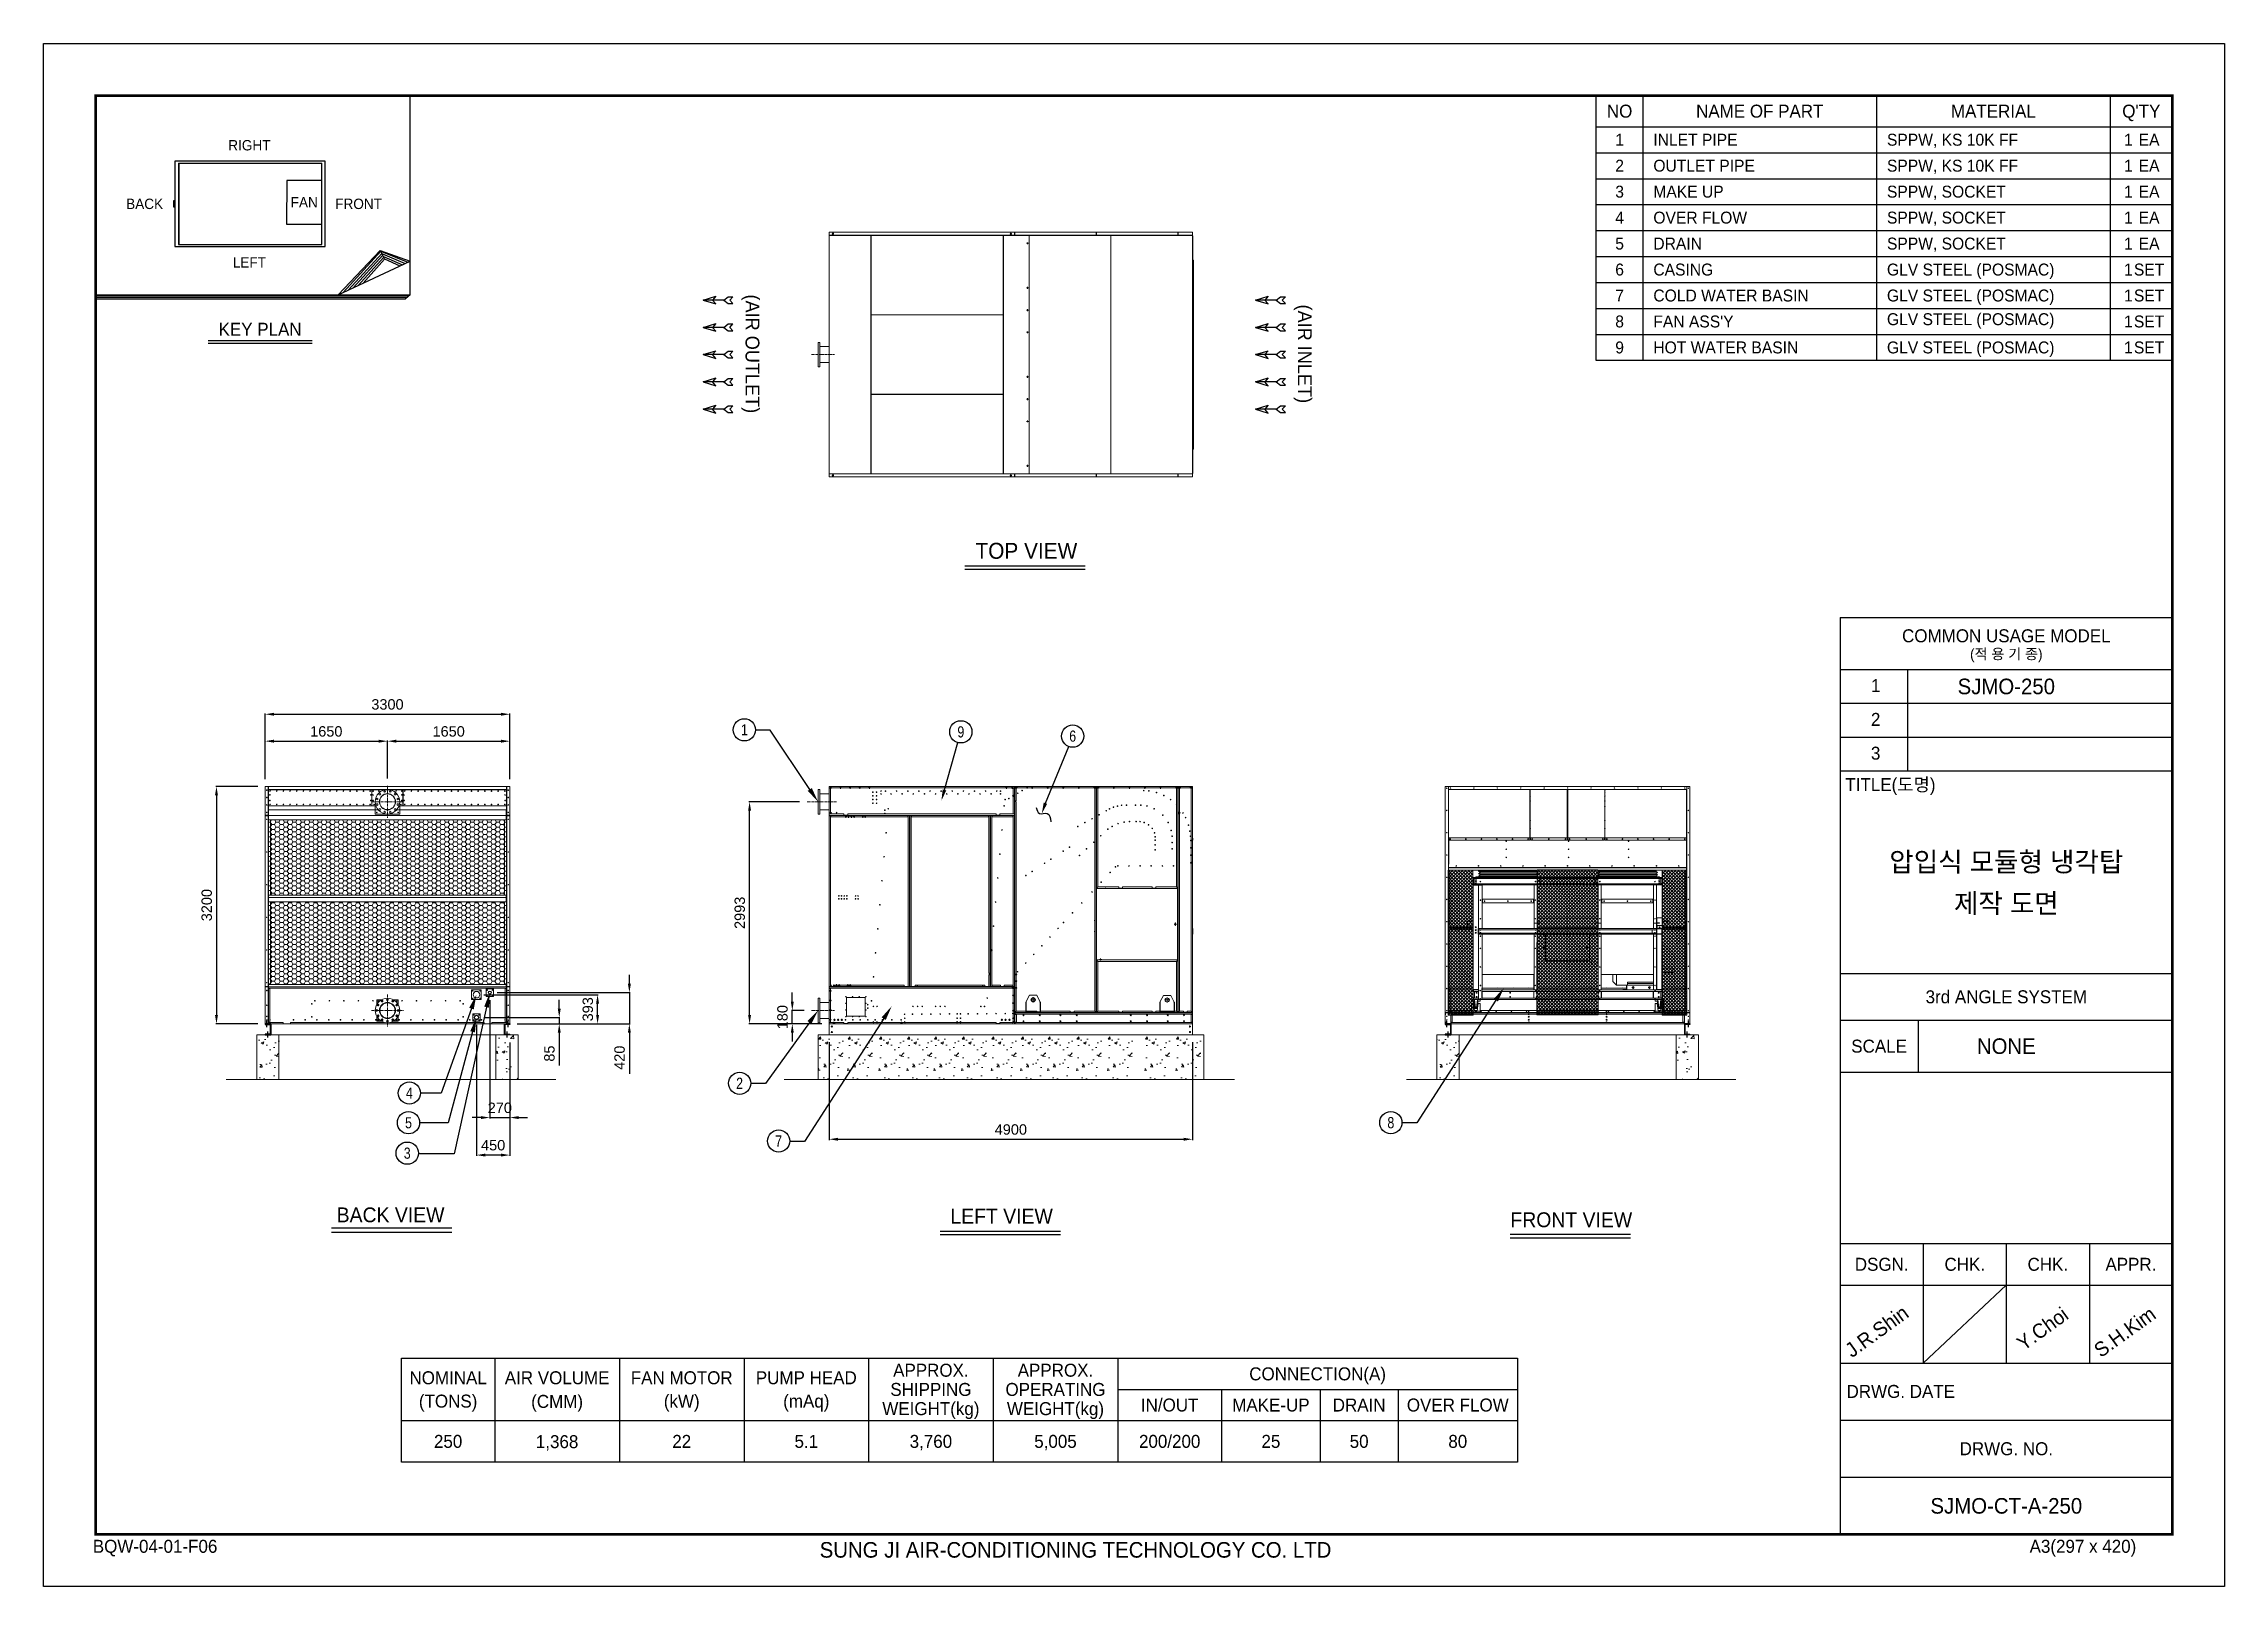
# Model space of a CAD drawing. Header units: millimetres. Extents: x 17797 to 47204, y 13896 to 34691.
import ezdxf
from ezdxf import colors
from ezdxf.entities.mleader import LeaderData, LeaderLine
from ezdxf.enums import TextEntityAlignment as Align
from ezdxf.math import Vec2, Vec3

# ---------------------------------------------------------------- set-up
doc = ezdxf.new("R2010")
doc.units = ezdxf.units.MM
for name, pattern in [('CENTER', [2, 1.25, -0.25, 0.25, -0.25]), ('CENTERX2', [4, 2.5, -0.5, 0.5, -0.5]), ('DASHDOT', [18.5, 12, -3, 0.5, -3]), ('DASHED', [15, 12, -3])]:
    doc.linetypes.add(name, pattern=pattern)
for name, color, linetype in [('center', 1, 'CENTER'), ('냉각탑', 4, 'Continuous'), ('냉각탑_box', 1, 'Continuous'), ('냉각탑_dim', 1, 'Continuous'), ('냉각탑_form', 1, 'Continuous'), ('냉각탑_text', 3, 'Continuous'), ('냉각탑_기초', 23, 'Continuous')]:
    doc.layers.add(name, color=color, linetype=linetype)
doc.styles.get("Standard").update_dxf_attribs({"font": 'arial.ttf'})
doc.styles.add('돋움', font='Dotum.ttf')
doc.dimstyles.new('1.40', dxfattribs={"dimscale": 20, "dimtxt": 1.5, "dimasz": 1, "dimexe": 0.5, "dimexo": 0.5, "dimgap": 0.5, "dimtad": 1, "dimdec": 0, "dimzin": 0, "dimdsep": 46, "dimtxsty": 'Standard', "dimcen": 0, "dimclrd": 2, "dimclre": 2, "dimclrt": 3, "dimadec": 0, "dimazin": 0, "dimtfac": 1, "dimtdec": 0, "dimtmove": 0, "dimatfit": 0, "dimfxl": 1, "dimtolj": 1, "dimtzin": 0, "dimlwd": -1, "dimlwe": -1, "dimarcsym": 0})
pattern_1 = [(45, (-1211599.89, -466736.474), (-22.4506403, 22.4506403), []), (135, (-1211599.89, -466736.474), (-22.4506403, -22.4506403), [])]
pattern_2 = [(0, (-361288.94, -64428.353), (57.15, 32.9955677), [38.1, -76.2]), (120, (-361288.94, -64428.353), (-57.15, 32.995568), [38.1, -76.2]), (60, (-361288.94, -64428.353), (1e-07, 65.9911357), [-76.2, 38.1])]

msp = doc.modelspace()

# ---------------------------------------------------------------- texts
at = {"layer": '냉각탑_form', "style": '돋움'}
for s, height, p in [('COMMON USAGE MODEL', 175.043, (44263.6, 26709.4)), ('(적 용 기 종)', 140.03, (44263.6, 26464.4)), ('3rd ANGLE SYSTEM', 175.043, (44263.6, 21843.2)), ('SCALE', 175.04, (42548.2, 21178.1)), ('DSGN.', 175.04, (42583.2, 18237.3)), ('CHK.', 175.04, (43703.4, 18237.3)), ('CHK.', 175.04, (44823.7, 18237.3)), ('APPR.', 175.04, (45944, 18237.3)), ('DRWG. NO.', 175.04, (44263.6, 15751.7))]:
    msp.add_text(s, height=height, dxfattribs=at).set_placement(p, align=Align.MIDDLE_CENTER)
for s, height, p in [('1', 175, (42438.2, 25950.2)), ('2', 175, (42438.2, 25495.1)), ('3', 175, (42438.2, 25040)), ('TITLE(도명)', 175.04, (42093.4, 24616.2)), ('DRWG. DATE', 175.04, (42109.2, 16436.4)), ('BQW-04-01-F06', 175.043, (18460.4, 14348.8)), ('SUNG JI AIR-CONDITIONING TECHNOLOGY CO. LTD', 210.051, (28262, 14283.3)), ('A3(297 x 420)', 175.043, (44577.7, 14348.8))]:
    msp.add_text(s, height=height, dxfattribs=at).set_placement(p)
at = {"layer": '냉각탑_text', "style": '돋움'}
for s, height, p in [('NO', 175, (39049.1, 33781.2)), ('NAME OF PART', 175, (40939.1, 33781.2)), ('MATERIAL', 175, (44089.1, 33781.2)), ("Q'TY", 175, (46084.1, 33781.2)), ('RIGHT', 140, (20571.9, 33321.7)), ('1', 161, (39049.1, 33396.2)), ('1', 161, (45909.1, 33396.2)), ('EA', 161, (46189.1, 33396.2)), ('2', 161, (39049.1, 33046.2)), ('1', 161, (45909.1, 33046.2)), ('EA', 161, (46189.1, 33046.2)), ('3', 161, (39049.1, 32696.2)), ('1', 161, (45909.1, 32696.2)), ('EA', 161, (46189.1, 32696.2)), ('BACK', 140, (19159.2, 32531.9)), ('FAN', 140, (21311.6, 32553.3)), ('FRONT', 140, (22044.6, 32531.9)), ('4', 161, (39049.1, 32346.2)), ('1', 161, (45909.1, 32346.2)), ('EA', 161, (46189.1, 32346.2)), ('5', 161, (39049.1, 31996.2)), ('1', 161, (45909.1, 31996.2)), ('EA', 161, (46189.1, 31996.2)), ('LEFT', 140, (20571.9, 31742.9)), ('6', 161, (39049.1, 31646.2)), ('1', 161, (45909.1, 31646.2)), ('SET', 161, (46189.1, 31646.2)), ('7', 161, (39049.1, 31296.2)), ('1', 161, (45909.1, 31296.2)), ('SET', 161, (46189.1, 31296.2)), ('KEY PLAN', 175, (20716.3, 30841.2)), ('8', 161, (39049.1, 30946.2)), ('1', 161, (45909.1, 30946.2)), ('SET', 161, (46189.1, 30946.2)), ('9', 161, (39049.1, 30596.2)), ('1', 161, (45909.1, 30596.2)), ('SET', 161, (46189.1, 30596.2)), ('TOP VIEW', 214.63, (31049.4, 27854.8)), ('SJMO-250', 210.05, (44263.6, 26026.8)), ('압입식 모듈형 냉각탑', 262.5, (44263.6, 23663.3)), ('제작 도면', 262.5, (44263.6, 23103.3)), ('NONE', 210.05, (44263.6, 21178.1)), ('BACK VIEW', 199.97, (22475.5, 18903.9)), ('LEFT VIEW', 199.97, (30715.5, 18886)), ('FRONT VIEW', 199.97, (38397.6, 18837.9)), ('NOMINAL', 175, (23251.8, 16708.3)), ('AIR VOLUME', 175, (24721.8, 16708.3)), ('FAN MOTOR', 175, (26401.8, 16708.3)), ('PUMP HEAD', 175, (28081.8, 16708.3)), ('APPROX.', 175, (29761.8, 16809.8)), ('APPROX.', 175, (31441.8, 16809.8)), ('CONNECTION(A)', 175, (34976.8, 16760.8)), ('(TONS)', 175, (23251.8, 16393.3)), ('(CMM)', 175, (24721.4, 16389.5)), ('(kW)', 175, (26401.8, 16393.3)), ('(mAq)', 175, (28081.8, 16393.3)), ('SHIPPING', 175, (29761.8, 16550.8)), ('OPERATING', 175, (31441.8, 16550.8)), ('WEIGHT(kg)', 175, (29761.8, 16291.8)), ('WEIGHT(kg)', 175, (31441.8, 16291.8)), ('IN/OUT', 175, (32981.8, 16340.8)), ('MAKE-UP', 175, (34346.8, 16340.8)), ('DRAIN', 175, (35536.8, 16340.8)), ('OVER FLOW', 175, (36866.8, 16340.8)), ('250', 175, (23251.8, 15850.8)), ('1,368', 175, (24721.4, 15847)), ('22', 175, (26401.8, 15850.8)), ('5.1', 175, (28081.8, 15850.8)), ('3,760', 175, (29761.8, 15850.8)), ('5,005', 175, (31441.8, 15850.8)), ('200/200', 175, (32981.8, 15850.8)), ('25', 175, (34346.8, 15850.8)), ('50', 175, (35536.8, 15850.8)), ('80', 175, (36866.8, 15850.8)), ('SJMO-CT-A-250', 210.051, (44263.6, 14981.6))]:
    msp.add_text(s, height=height, dxfattribs=at).set_placement(p, align=Align.MIDDLE_CENTER)
for s, p in [('INLET PIPE', (39504.1, 33396.2)), ('SPPW, KS 10K FF', (42654.1, 33396.2)), ('OUTLET PIPE', (39504.1, 33046.2)), ('SPPW, KS 10K FF', (42654.1, 33046.2)), ('MAKE UP', (39504.1, 32696.2)), ('SPPW, SOCKET', (42654.1, 32696.2)), ('OVER FLOW', (39504.1, 32346.2)), ('SPPW, SOCKET', (42654.1, 32346.2)), ('DRAIN', (39504.1, 31996.2)), ('SPPW, SOCKET', (42654.1, 31996.2)), ('CASING', (39504.1, 31646.2)), ('GLV STEEL (POSMAC)', (42654.1, 31646.2)), ('COLD WATER BASIN', (39504.1, 31296.2)), ('GLV STEEL (POSMAC)', (42654.1, 31296.2)), ("FAN ASS'Y", (39504.1, 30946.2)), ('GLV STEEL (POSMAC)', (42654.1, 30977)), ('HOT WATER BASIN', (39504.1, 30596.2)), ('GLV STEEL (POSMAC)', (42654.1, 30596.2))]:
    msp.add_text(s, height=161, dxfattribs=at).set_placement(p, align=Align.MIDDLE_LEFT)
for s, p in [('(AIR OUTLET)', (27355.6, 30509.8)), ('(AIR INLET)', (34804.1, 30509.8))]:
    msp.add_text(s, height=186.667, rotation=270, dxfattribs=at).set_placement(p, align=Align.MIDDLE_CENTER)
at = {"layer": '냉각탑_text', "width": 0.8}
for s, p in [('1', (27247.2, 25442.3)), ('9', (30165.8, 25414.4)), ('6', (31673.8, 25357.2)), ('4', (22728.8, 20545.6)), ('2', (27182.1, 20677.4)), ('5', (22717.6, 20145.6)), ('8', (35964.1, 20146.9)), ('3', (22700.3, 19735.6)), ('7', (27708.8, 19898.7))]:
    msp.add_text(s, height=150, dxfattribs=at).set_placement(p, align=Align.MIDDLE_CENTER)
at = {"layer": '냉각탑_text', "style": '돋움'}
for s, p in [('Y.Choi', (44496.7, 17064.5)), ('J.R.Shin', (42181.4, 16971.1)), ('S.H.Kim', (45537.9, 16971.1))]:
    msp.add_text(s, height=196.05, rotation=35.81856, dxfattribs=at).set_placement(p)

# ---------------------------------------------------------------- blocks, each defined once
blk = doc.blocks.new('화살표 IN OUT')
at = {"layer": '냉각탑_dim'}
for p, q in [((-323, 43), (-384, 43)), ((-343, 0), (-384, 43)), ((-384, -43), (-343, 0)), ((-266, 0), (-323, 43)), ((-266, 0), (-323, -43)), ((-266, 0), (0, 0)), ((-163, 50), (-122, 0)), ((0, 0), (-163, 50)), ((-163, -50), (-122, 0)), ((0, 0), (-163, -50)), ((-323, -43), (-384, -43))]:
    blk.add_line(p, q, dxfattribs=at)
blk = doc.blocks.new('*D103')
at = {"color": 2, "transparency": 16777216}
for p, q in [((20784, 24779), (20784, 25299)), ((22434, 24786), (22434, 25299)), ((20904, 25289), (22314, 25289))]:
    blk.add_line(p, q, dxfattribs=at)
for points in [[(20904, 25309), (20904, 25269), (20784, 25289)], [(22314, 25309), (22314, 25269), (22434, 25289)]]:
    blk.add_solid(points, dxfattribs=at)
at = {"layer": 'Defpoints', "color": 0, "transparency": 16777216}
for p in [(22434, 25289), (20784, 24679), (22434, 24686)]:
    blk.add_point(p, dxfattribs=at)
at = {"color": 3, "lineweight": 5, "transparency": 16777216, "insert": (21609, 25420), "char_height": 140, "attachment_point": 5}
blk.add_mtext('\\A1;1650', dxfattribs=at)
blk = doc.blocks.new('*D104')
at = {"color": 2, "transparency": 16777216}
for p, q in [((20784, 24779), (20784, 25662)), ((20904, 25652), (23964, 25652)), ((24084, 24779), (24084, 25662))]:
    blk.add_line(p, q, dxfattribs=at)
for points in [[(20904, 25672), (20904, 25632), (20784, 25652)], [(23964, 25672), (23964, 25632), (24084, 25652)]]:
    blk.add_solid(points, dxfattribs=at)
at = {"layer": 'Defpoints', "color": 0, "transparency": 16777216}
for p in [(24084, 25652), (20784, 24679), (24084, 24679)]:
    blk.add_point(p, dxfattribs=at)
at = {"color": 3, "lineweight": 5, "transparency": 16777216, "insert": (22434, 25784), "char_height": 140, "attachment_point": 5}
blk.add_mtext('\\A1;3300', dxfattribs=at)
blk = doc.blocks.new('*D105')
at = {"color": 2, "transparency": 16777216}
for p, q in [((28390, 21231), (28390, 19913)), ((33290, 21231), (33290, 19913)), ((28510, 19923), (33170, 19923))]:
    blk.add_line(p, q, dxfattribs=at)
for points in [[(28510, 19943), (28510, 19903), (28390, 19923)], [(33170, 19943), (33170, 19903), (33290, 19923)]]:
    blk.add_solid(points, dxfattribs=at)
at = {"layer": 'Defpoints', "color": 0, "transparency": 16777216}
for p in [(28390, 21331), (33290, 21331), (33290, 19923)]:
    blk.add_point(p, dxfattribs=at)
at = {"color": 3, "lineweight": 5, "transparency": 16777216, "insert": (30840, 20054), "char_height": 140, "attachment_point": 5}
blk.add_mtext('\\A1;4900', dxfattribs=at)
blk = doc.blocks.new('*D106')
at = {"color": 2, "transparency": 16777216}
for p, q in [((27992, 24472), (27307, 24472)), ((27317, 21599), (27317, 24352)), ((28290, 21479), (27307, 21479))]:
    blk.add_line(p, q, dxfattribs=at)
for points in [[(27297, 24352), (27337, 24352), (27317, 24472)], [(27297, 21599), (27337, 21599), (27317, 21479)]]:
    blk.add_solid(points, dxfattribs=at)
at = {"layer": 'Defpoints', "color": 0, "transparency": 16777216}
for p in [(27317, 24472), (28092, 24472), (28390, 21479)]:
    blk.add_point(p, dxfattribs=at)
at = {"color": 3, "lineweight": 5, "transparency": 16777216, "insert": (27185, 22975), "char_height": 140, "attachment_point": 5, "rotation": 90}
blk.add_mtext('\\A1;2993', dxfattribs=at)
blk = doc.blocks.new('*D107')
at = {"color": 2, "transparency": 16777216}
for p, q in [((22434, 24786), (22434, 25299)), ((24084, 24779), (24084, 25299)), ((22554, 25289), (23964, 25289))]:
    blk.add_line(p, q, dxfattribs=at)
for points in [[(22554, 25309), (22554, 25269), (22434, 25289)], [(23964, 25309), (23964, 25269), (24084, 25289)]]:
    blk.add_solid(points, dxfattribs=at)
at = {"layer": 'Defpoints', "color": 0, "transparency": 16777216}
for p in [(24084, 25289), (22434, 24686), (24084, 24679)]:
    blk.add_point(p, dxfattribs=at)
at = {"color": 3, "lineweight": 5, "transparency": 16777216, "insert": (23259, 25420), "char_height": 140, "attachment_point": 5}
blk.add_mtext('\\A1;1650', dxfattribs=at)
blk = doc.blocks.new('*D108')
at = {"color": 2, "transparency": 16777216}
for p, q in [((27893, 21779), (27893, 21899)), ((28054, 21659), (27883, 21659)), ((28290, 21479), (27883, 21479)), ((27893, 21479), (27893, 21659)), ((27893, 21359), (27893, 21239))]:
    blk.add_line(p, q, dxfattribs=at)
for points in [[(27873, 21779), (27913, 21779), (27893, 21659)], [(27873, 21359), (27913, 21359), (27893, 21479)]]:
    blk.add_solid(points, dxfattribs=at)
at = {"layer": 'Defpoints', "color": 0, "transparency": 16777216}
for p in [(27893, 21659), (28154, 21659), (28390, 21479)]:
    blk.add_point(p, dxfattribs=at)
at = {"color": 3, "lineweight": 5, "transparency": 16777216, "insert": (27761, 21569), "char_height": 140, "attachment_point": 5, "rotation": 90}
blk.add_mtext('\\A1;180', dxfattribs=at)
blk = doc.blocks.new('*D101')
at = {"color": 2, "transparency": 16777216}
for p, q in [((23814, 21799), (23814, 20205)), ((24084, 21229), (24084, 20205)), ((23694, 20215), (23574, 20215)), ((23814, 20215), (24084, 20215)), ((24204, 20215), (24324, 20215))]:
    blk.add_line(p, q, dxfattribs=at)
for points in [[(23694, 20235), (23694, 20195), (23814, 20215)], [(24204, 20235), (24204, 20195), (24084, 20215)]]:
    blk.add_solid(points, dxfattribs=at)
at = {"layer": 'Defpoints', "color": 0, "transparency": 16777216}
for p in [(23814, 21899), (24084, 21329), (24084, 20215)]:
    blk.add_point(p, dxfattribs=at)
at = {"color": 3, "lineweight": 5, "transparency": 16777216, "insert": (23949, 20346), "char_height": 140, "attachment_point": 5}
blk.add_mtext('\\A1;270', dxfattribs=at)
blk = doc.blocks.new('*D109')
at = {"color": 2, "transparency": 16777216}
for p, q in [((24750, 21684), (24750, 21804)), ((23734, 21564), (24760, 21564)), ((24184, 21479), (24760, 21479)), ((24750, 21564), (24750, 21479)), ((24750, 21359), (24750, 20917))]:
    blk.add_line(p, q, dxfattribs=at)
for points in [[(24730, 21684), (24770, 21684), (24750, 21564)], [(24730, 21359), (24770, 21359), (24750, 21479)]]:
    blk.add_solid(points, dxfattribs=at)
at = {"layer": 'Defpoints', "color": 0, "transparency": 16777216}
for p in [(23634, 21564), (24084, 21479), (24750, 21479)]:
    blk.add_point(p, dxfattribs=at)
at = {"color": 3, "lineweight": 5, "transparency": 16777216, "insert": (24618, 21078), "char_height": 140, "attachment_point": 5, "rotation": 90}
blk.add_mtext('\\A1;85', dxfattribs=at)
blk = doc.blocks.new('*D102')
at = {"color": 2, "transparency": 16777216}
for p, q in [((23734, 21872), (25277, 21872)), ((24184, 21479), (25277, 21479)), ((25267, 21599), (25267, 21752))]:
    blk.add_line(p, q, dxfattribs=at)
for points in [[(25247, 21752), (25287, 21752), (25267, 21872)], [(25247, 21599), (25287, 21599), (25267, 21479)]]:
    blk.add_solid(points, dxfattribs=at)
at = {"layer": 'Defpoints', "color": 0, "transparency": 16777216}
for p in [(23634, 21872), (25267, 21872), (24084, 21479)]:
    blk.add_point(p, dxfattribs=at)
at = {"color": 3, "lineweight": 5, "transparency": 16777216, "insert": (25136, 21675), "char_height": 140, "attachment_point": 5, "rotation": 90}
blk.add_mtext('\\A1;393', dxfattribs=at)
blk = doc.blocks.new('*D110')
at = {"color": 2, "transparency": 16777216}
for p, q in [((25696, 22019), (25696, 22139)), ((23914, 21899), (25706, 21899)), ((25696, 21899), (25696, 21479)), ((24184, 21479), (25706, 21479)), ((25696, 21359), (25696, 20804))]:
    blk.add_line(p, q, dxfattribs=at)
for points in [[(25676, 22019), (25716, 22019), (25696, 21899)], [(25676, 21359), (25716, 21359), (25696, 21479)]]:
    blk.add_solid(points, dxfattribs=at)
at = {"layer": 'Defpoints', "color": 0, "transparency": 16777216}
for p in [(23814, 21899), (24084, 21479), (25696, 21479)]:
    blk.add_point(p, dxfattribs=at)
at = {"color": 3, "lineweight": 5, "transparency": 16777216, "insert": (25564, 21022), "char_height": 140, "attachment_point": 5, "rotation": 90}
blk.add_mtext('\\A1;420', dxfattribs=at)
blk = doc.blocks.new('*D111')
at = {"color": 2, "transparency": 16777216}
for p, q in [((20684, 24679), (20118, 24679)), ((20128, 24559), (20128, 21599)), ((20684, 21479), (20118, 21479))]:
    blk.add_line(p, q, dxfattribs=at)
for points in [[(20108, 24559), (20148, 24559), (20128, 24679)], [(20108, 21599), (20148, 21599), (20128, 21479)]]:
    blk.add_solid(points, dxfattribs=at)
at = {"layer": 'Defpoints', "color": 0, "transparency": 16777216}
for p in [(20784, 24679), (20128, 21479), (20784, 21479)]:
    blk.add_point(p, dxfattribs=at)
at = {"color": 3, "lineweight": 5, "transparency": 16777216, "insert": (19997, 23079), "char_height": 140, "attachment_point": 5, "rotation": 90}
blk.add_mtext('\\A1;3200', dxfattribs=at)
blk = doc.blocks.new('*D112')
at = {"color": 2, "transparency": 16777216}
for p, q in [((23634, 21464), (23634, 19700)), ((24084, 21229), (24084, 19700)), ((23964, 19710), (23754, 19710))]:
    blk.add_line(p, q, dxfattribs=at)
for points in [[(23754, 19730), (23754, 19690), (23634, 19710)], [(23964, 19730), (23964, 19690), (24084, 19710)]]:
    blk.add_solid(points, dxfattribs=at)
at = {"layer": 'Defpoints', "color": 0, "transparency": 16777216}
for p in [(23634, 21564), (24084, 21329), (23634, 19710)]:
    blk.add_point(p, dxfattribs=at)
at = {"color": 3, "lineweight": 5, "transparency": 16777216, "insert": (23859, 19842), "char_height": 140, "attachment_point": 5}
blk.add_mtext('\\A1;450', dxfattribs=at)
blk = doc.blocks.new('457536')
at = {"color": 7, "lineweight": 5}
for p, q in [((114592.520962, 89152.297332), (114550.020962, 89069.297332)), ((114692.520962, 89152.297332), (114592.520962, 89152.297332)), ((114735.020962, 89069.297332), (114692.520962, 89152.297332)), ((114542.520962, 89059.297332), (114542.520962, 88929.797332)), ((114550.020962, 88922.297332), (114735.020962, 88922.297332)), ((114742.520962, 88929.797332), (114742.520962, 89059.297332))]:
    blk.add_line(p, q, dxfattribs=at)
at = {"color": 7, "linetype": 'DASHDOT', "lineweight": 5}
for p, q in [((114642.520962, 89126.047332), (114642.520962, 89054.547332)), ((114678.270962, 89090.297332), (114606.770962, 89090.297332))]:
    blk.add_line(p, q, dxfattribs=at)
at = {"color": 7, "lineweight": 5, "ltscale": 0.09375}
for p, q in [((114542.520962, 89059.297332), (114550.020962, 89059.297332)), ((114550.020962, 88929.797332), (114542.520962, 88929.797332)), ((114550.020962, 88922.297332), (114550.020962, 88929.797332)), ((114742.520962, 89059.297332), (114735.020962, 89059.297332)), ((114735.020962, 88929.797332), (114742.520962, 88929.797332)), ((114735.020962, 88922.297332), (114735.020962, 88929.797332))]:
    blk.add_line(p, q, dxfattribs=at)
at = {"color": 7, "linetype": 'DASHED', "lineweight": 5}
for p, q in [((114548.520962, 89059.297332), (114548.520962, 88929.797332)), ((114550.020962, 88928.297332), (114735.020962, 88928.297332)), ((114736.520962, 88929.797332), (114736.520962, 89059.297332))]:
    blk.add_line(p, q, dxfattribs=at)
at = {"color": 7, "lineweight": 5, "ltscale": 0.125}
for p, q in [((114550.020962, 89059.297332), (114550.020962, 89069.297332)), ((114735.020962, 89069.297332), (114735.020962, 89059.297332))]:
    blk.add_line(p, q, dxfattribs=at)
at = {"color": 7, "linetype": 'DASHED', "lineweight": 5, "ltscale": 0.075}
for p, q in [((114558.520962, 88928.297332), (114558.520962, 88922.297332)), ((114576.520962, 88928.297332), (114576.520962, 88922.297332)), ((114608.520962, 88928.297332), (114608.520962, 88922.297332)), ((114626.520962, 88928.297332), (114626.520962, 88922.297332)), ((114658.520962, 88928.297332), (114658.520962, 88922.297332)), ((114676.520962, 88928.297332), (114676.520962, 88922.297332)), ((114708.520962, 88928.297332), (114708.520962, 88922.297332)), ((114726.520962, 88928.297332), (114726.520962, 88922.297332))]:
    blk.add_line(p, q, dxfattribs=at)
at = {"color": 7, "lineweight": 5}
blk.add_circle((114642.520962, 89090.297332), 27.5, dxfattribs=at)
blk = doc.blocks.new('1')
at = {"color": 7, "lineweight": 20}
for p, q in [((28240, 24307), (28240, 24637)), ((28240, 24637), (28262, 24637)), ((28262, 24637), (28262, 24307)), ((28390, 24580), (28262, 24580)), ((28390, 24311), (28390, 24657)), ((30889, 24679), (28392, 24679)), ((28410, 24335), (28410, 24649)), ((28422, 24659), (28532, 24659)), ((28552, 24659), (28662, 24659)), ((28682, 24659), (28792, 24659)), ((28812, 24659), (28922, 24659)), ((28942, 24659), (30770, 24659)), ((30790, 24659), (30850, 24659)), ((30870, 24657), (30870, 24561)), ((30870, 24542), (30870, 24311)), ((30890, 24657), (30890, 24311)), ((30892, 24676), (30892, 21634)), ((31989, 24679), (30895, 24679)), ((30912, 24650), (30912, 24489)), ((30912, 24470), (30912, 22154)), ((31051, 24659), (30927, 24659)), ((31117, 24659), (31071, 24659)), ((31137, 24659), (31327, 24659)), ((31347, 24659), (31537, 24659)), ((31557, 24659), (31747, 24659)), ((31957, 24659), (31767, 24659)), ((31972, 21651), (31972, 24650)), ((31992, 21634), (31992, 24676)), ((31994, 24676), (31994, 23308)), ((33091, 24679), (31997, 24679)), ((32014, 24650), (32014, 23325)), ((32219, 24659), (32029, 24659)), ((32239, 24659), (32429, 24659)), ((32449, 24659), (32639, 24659)), ((32659, 24659), (32849, 24659)), ((33059, 24659), (32869, 24659)), ((33074, 23325), (33074, 24650)), ((33094, 23308), (33094, 24676)), ((33096, 24676), (33096, 21634)), ((33287, 24679), (33099, 24679)), ((33116, 24650), (33116, 24330)), ((33255, 24659), (33131, 24659)), ((33270, 23961), (33270, 24650)), ((33290, 21634), (33290, 24676)), ((28240, 24307), (28262, 24307)), ((28390, 24364), (28262, 24364)), ((28390, 24287), (28412, 24287)), ((28412, 24285), (28390, 24285)), ((28390, 21983), (28390, 24284)), ((28590, 24309), (28392, 24309)), ((28392, 24289), (30889, 24289)), ((28410, 24284), (28410, 21983)), ((28412, 24287), (29453, 24287)), ((28607, 24267), (28412, 24267)), ((28590, 24292), (28640, 24292)), ((30640, 24309), (28640, 24309)), ((28833, 24267), (28735, 24267)), ((29453, 24267), (28886, 24267)), ((29453, 24287), (29475, 24287)), ((29475, 24285), (29453, 24285)), ((29455, 21983), (29455, 24284)), ((29475, 24284), (29475, 21983)), ((29477, 21983), (29477, 24284)), ((29478, 24287), (30561, 24287)), ((29500, 24284), (29478, 24284)), ((29497, 24284), (29497, 21983)), ((30539, 24267), (29500, 24267)), ((30539, 24284), (30561, 24284)), ((30542, 24284), (30542, 22160)), ((30562, 24284), (30562, 21983)), ((30564, 21983), (30564, 24284)), ((30565, 24287), (30889, 24287)), ((30587, 24284), (30565, 24284)), ((30584, 22483), (30584, 24284)), ((30867, 24267), (30587, 24267)), ((30640, 24292), (30690, 24292)), ((30889, 24309), (30690, 24309)), ((30867, 24284), (30889, 24284)), ((30870, 21983), (30870, 24284)), ((30890, 24284), (30890, 21983)), ((33116, 24311), (33116, 21651)), ((33270, 23861), (33270, 23941)), ((33270, 23761), (33270, 23841)), ((33292, 23954), (33292, 23981)), ((33270, 23661), (33270, 23741)), ((33270, 21651), (33270, 23641)), ((31994, 22346), (31994, 23300)), ((31997, 23308), (32014, 23325)), ((32014, 23325), (31997, 23308)), ((31997, 23305), (33091, 23305)), ((31997, 23303), (33085, 23303)), ((32014, 23325), (32294, 23325)), ((32294, 23308), (32344, 23308)), ((32344, 23325), (32744, 23325)), ((32744, 23308), (32794, 23308)), ((32794, 23325), (33074, 23325)), ((33074, 23325), (33091, 23308)), ((33091, 23308), (33074, 23325)), ((33088, 23300), (33088, 22346)), ((31994, 22977), (31994, 23070)), ((33290, 22760), (33290, 22691)), ((33294, 22748), (33294, 22703)), ((30564, 22496), (30562, 22474)), ((30584, 21983), (30584, 22463)), ((31994, 22547), (31994, 22640)), ((30542, 22140), (30542, 21983)), ((30564, 22112), (30562, 22089)), ((30912, 22064), (30912, 22134)), ((31994, 22338), (31994, 21634)), ((33085, 22343), (31997, 22343)), ((33091, 22341), (31997, 22341)), ((32014, 22321), (31997, 22338)), ((31997, 22338), (32014, 22321)), ((32014, 21651), (32014, 22321)), ((32014, 22321), (33074, 22321)), ((33091, 22338), (33074, 22321)), ((33074, 22321), (33091, 22338)), ((33074, 22321), (33074, 21651)), ((33094, 21634), (33094, 22338)), ((28240, 21824), (28240, 21742)), ((28240, 21824), (28262, 21824)), ((28240, 21551), (28240, 21768)), ((28262, 21824), (28262, 21742)), ((28390, 21768), (28262, 21768)), ((28390, 21983), (28462, 21983)), ((28462, 21981), (28390, 21981)), ((28390, 21501), (28390, 21957)), ((30889, 21979), (28392, 21979)), ((28392, 21959), (30860, 21959)), ((28410, 21934), (28410, 21957)), ((28410, 21804), (28410, 21914)), ((28410, 21674), (28410, 21784)), ((29403, 21981), (28462, 21981)), ((28534, 22001), (28632, 22001)), ((28875, 21834), (28625, 21834)), ((28625, 21834), (28625, 21584)), ((28685, 22001), (29403, 22001)), ((28875, 21834), (28875, 21584)), ((29403, 21983), (29475, 21983)), ((29475, 21981), (29403, 21981)), ((29550, 21984), (29478, 21984)), ((30561, 21981), (29478, 21981)), ((29550, 22001), (30489, 22001)), ((30489, 21984), (30561, 21984)), ((30587, 21984), (30565, 21984)), ((30889, 21981), (30565, 21981)), ((30701, 22001), (30587, 22001)), ((30751, 21984), (30701, 21984)), ((30867, 22001), (30751, 22001)), ((30867, 21984), (30889, 21984)), ((30870, 21952), (30870, 21872)), ((30870, 21852), (30870, 21767)), ((30890, 21957), (30890, 21501)), ((30912, 21974), (30912, 22044)), ((30912, 21651), (30912, 21954)), ((28240, 21742), (28240, 21494)), ((28240, 21494), (28262, 21494)), ((28262, 21742), (28262, 21494)), ((28390, 21551), (28262, 21551)), ((28447, 21499), (28392, 21499)), ((28392, 21479), (30889, 21479)), ((28410, 21544), (28410, 21654)), ((28410, 21501), (28410, 21524)), ((28590, 21499), (28464, 21499)), ((28590, 21482), (28640, 21482)), ((28875, 21584), (28625, 21584)), ((28978, 21499), (28640, 21499)), ((29028, 21499), (28995, 21499)), ((29357, 21499), (29045, 21499)), ((29401, 21499), (29374, 21499)), ((30109, 21499), (29418, 21499)), ((30153, 21499), (30126, 21499)), ((30640, 21499), (30170, 21499)), ((30640, 21482), (30690, 21482)), ((30861, 21499), (30690, 21499)), ((30870, 21747), (30870, 21667)), ((30870, 21608), (30870, 21564)), ((30870, 21544), (30870, 21514)), ((30894, 21502), (30894, 21606)), ((30895, 21634), (30912, 21651)), ((30912, 21651), (30895, 21634)), ((30895, 21631), (31989, 21631)), ((30897, 21631), (33290, 21631)), ((30898, 21629), (33287, 21629)), ((33287, 21609), (30898, 21609)), ((30898, 21499), (33287, 21499)), ((33287, 21479), (30898, 21479)), ((30912, 21651), (31192, 21651)), ((30914, 21606), (30914, 21502)), ((31192, 21634), (31242, 21634)), ((31242, 21651), (31642, 21651)), ((31642, 21634), (31692, 21634)), ((31692, 21651), (31972, 21651)), ((31989, 21634), (31972, 21651)), ((31997, 21634), (32014, 21651)), ((32014, 21651), (31997, 21634)), ((31997, 21631), (33091, 21631)), ((32294, 21651), (32014, 21651)), ((32294, 21634), (32344, 21634)), ((32744, 21651), (32344, 21651)), ((32744, 21634), (32794, 21634)), ((33074, 21651), (32794, 21651)), ((33074, 21651), (33091, 21634)), ((33091, 21634), (33074, 21651)), ((33116, 21651), (33099, 21634)), ((33099, 21631), (33287, 21631)), ((33116, 21651), (33168, 21651)), ((33168, 21634), (33218, 21634)), ((33218, 21651), (33270, 21651)), ((33270, 21651), (33287, 21634)), ((33287, 21634), (33270, 21651)), ((33270, 21502), (33270, 21606)), ((33290, 21606), (33290, 21502))]:
    blk.add_line(p, q, dxfattribs=at)
at = {"color": 7, "lineweight": 20, "ltscale": 0.0425}
for p, q in [((28390, 24677), (28392, 24677)), ((28390, 24676), (28392, 24676)), ((30890, 24677), (30889, 24677)), ((30890, 24676), (30889, 24676)), ((28390, 24292), (28392, 24292)), ((28390, 24291), (28392, 24291)), ((30890, 24292), (30889, 24292)), ((30890, 24291), (30889, 24291)), ((28390, 21977), (28392, 21977)), ((28390, 21976), (28392, 21976)), ((30890, 21977), (30889, 21977)), ((30890, 21976), (30889, 21976)), ((28390, 21482), (28392, 21482)), ((28390, 21481), (28392, 21481)), ((30890, 21482), (30889, 21482)), ((30890, 21481), (30889, 21481))]:
    blk.add_line(p, q, dxfattribs=at)
at = {"color": 7, "lineweight": 20, "ltscale": 0.0225}
for p, q in [((28390, 24676), (28390, 24677)), ((30890, 24676), (30890, 24677)), ((28390, 24292), (28390, 24291)), ((28393, 24285), (28393, 24284)), ((29472, 24285), (29472, 24284)), ((29477, 24284), (29477, 24285)), ((30562, 24284), (30562, 24285)), ((30564, 24284), (30564, 24285)), ((30890, 24292), (30890, 24291)), ((30890, 24284), (30890, 24285)), ((28390, 21976), (28390, 21977)), ((28390, 21976), (28390, 21977)), ((28393, 21983), (28393, 21983)), ((29472, 21983), (29472, 21983)), ((29477, 21983), (29477, 21983)), ((30562, 21983), (30562, 21983)), ((30564, 21983), (30564, 21983)), ((30890, 21983), (30890, 21983)), ((30890, 21976), (30890, 21977)), ((28390, 21482), (28390, 21481)), ((30890, 21482), (30890, 21481)), ((30894, 21625), (30894, 21626)), ((30894, 21625), (30894, 21626)), ((30894, 21483), (30894, 21482)), ((30894, 21483), (30894, 21482)), ((30897, 21625), (30897, 21626)), ((30897, 21483), (30897, 21482)), ((33287, 21625), (33287, 21626)), ((33287, 21483), (33287, 21482)), ((33290, 21625), (33290, 21626)), ((33290, 21483), (33290, 21482))]:
    blk.add_line(p, q, dxfattribs=at)
at = {"color": 7, "lineweight": 20, "ltscale": 0.4775}
for p, q in [((28390, 24657), (28390, 24676)), ((30890, 24676), (30890, 24657)), ((28390, 24292), (28390, 24311)), ((30890, 24311), (30890, 24292)), ((28390, 21957), (28390, 21976)), ((30890, 21976), (30890, 21957)), ((28390, 21482), (28390, 21501)), ((30890, 21501), (30890, 21482)), ((30894, 21606), (30894, 21625)), ((30894, 21483), (30894, 21502)), ((30897, 21625), (30897, 21606)), ((30897, 21502), (30897, 21483)), ((33287, 21606), (33287, 21625)), ((33287, 21483), (33287, 21502)), ((33290, 21625), (33290, 21606)), ((33290, 21502), (33290, 21483))]:
    blk.add_line(p, q, dxfattribs=at)
at = {"color": 7, "lineweight": 20, "ltscale": 0.085}
for p, q in [((28394, 24657), (28390, 24657)), ((28392, 24679), (28392, 24676)), ((30887, 24657), (30890, 24657)), ((30889, 24679), (30889, 24676)), ((28394, 24311), (28390, 24311)), ((28392, 24289), (28392, 24292)), ((30887, 24311), (30890, 24311)), ((30889, 24289), (30889, 24292)), ((28394, 21957), (28390, 21957)), ((28392, 21979), (28392, 21976)), ((30887, 21957), (30890, 21957)), ((30889, 21979), (30889, 21976)), ((28394, 21501), (28390, 21501)), ((28392, 21479), (28392, 21482)), ((30887, 21501), (30890, 21501)), ((30889, 21479), (30889, 21482))]:
    blk.add_line(p, q, dxfattribs=at)
at = {"color": 7, "lineweight": 20, "ltscale": 0.00769}
for p, q in [((28390, 24657), (28391, 24657)), ((30890, 24657), (30890, 24657)), ((28390, 21957), (28391, 21957)), ((30890, 21957), (30890, 21957))]:
    blk.add_line(p, q, dxfattribs=at)
at = {"color": 7, "lineweight": 20, "ltscale": 0.014477}
blk.add_line((28392, 24678), (28392, 24678), dxfattribs=at)
at = {"color": 7, "lineweight": 20, "ltscale": 0.415}
for p, q in [((28392, 24659), (28392, 24676)), ((30870, 24657), (30887, 24657)), ((30889, 24676), (30889, 24659)), ((28392, 24292), (28392, 24309)), ((28410, 24311), (28394, 24311)), ((28590, 24309), (28590, 24292)), ((28640, 24309), (28640, 24292)), ((30640, 24309), (30640, 24292)), ((30690, 24309), (30690, 24292)), ((30887, 24311), (30870, 24311)), ((30889, 24309), (30889, 24292)), ((28392, 21959), (28392, 21976)), ((28394, 21957), (28410, 21957)), ((30889, 21976), (30889, 21959)), ((28392, 21482), (28392, 21499)), ((28410, 21501), (28394, 21501)), ((28590, 21499), (28590, 21482)), ((28640, 21499), (28640, 21482)), ((30640, 21499), (30640, 21482)), ((30690, 21499), (30690, 21482)), ((30889, 21499), (30889, 21482))]:
    blk.add_line(p, q, dxfattribs=at)
at = {"color": 7, "lineweight": 20, "ltscale": 0.05}
for p, q in [((28392, 24659), (28392, 24657)), ((30888, 24657), (30888, 24659)), ((30892, 24642), (30890, 24642)), ((30892, 24642), (30890, 24642)), ((31992, 24637), (31994, 24637)), ((31992, 24637), (31994, 24637)), ((31994, 24634), (31992, 24634)), ((33094, 24639), (33096, 24639)), ((28390, 24311), (28392, 24311)), ((28392, 24311), (28392, 24309)), ((30890, 24311), (30888, 24311)), ((30888, 24309), (30888, 24311)), ((33094, 23824), (33096, 23824)), ((33096, 23678), (33094, 23678)), ((33094, 23630), (33096, 23630)), ((33094, 23628), (33096, 23628)), ((33094, 23586), (33096, 23586)), ((33094, 23586), (33096, 23586)), ((33094, 23573), (33096, 23573)), ((33096, 23559), (33094, 23559)), ((33096, 23558), (33094, 23558)), ((33094, 23473), (33096, 23473)), ((33096, 23459), (33094, 23459)), ((33096, 23458), (33094, 23458)), ((33096, 23456), (33094, 23456)), ((33096, 23453), (33094, 23453)), ((33096, 23438), (33094, 23438)), ((33096, 23368), (33094, 23368)), ((33094, 23353), (33096, 23353)), ((31994, 22763), (31992, 22763)), ((31994, 22738), (31992, 22738)), ((31992, 22688), (31994, 22688)), ((32380, 22343), (32380, 22341)), ((32400, 22341), (32400, 22343)), ((32460, 22343), (32460, 22341)), ((32480, 22341), (32480, 22343)), ((28392, 21959), (28392, 21957)), ((28396, 21981), (28396, 21979)), ((28549, 21981), (28549, 21979)), ((28690, 21981), (28690, 21979)), ((28740, 21979), (28740, 21981)), ((28829, 21979), (28829, 21981)), ((30888, 21957), (30888, 21959)), ((31994, 21936), (31992, 21936)), ((31992, 21826), (31994, 21826)), ((31992, 21806), (31994, 21806)), ((33096, 21936), (33094, 21936)), ((33094, 21936), (33096, 21936)), ((33096, 21916), (33094, 21916)), ((33094, 21826), (33096, 21826)), ((33094, 21806), (33096, 21806)), ((28390, 21501), (28392, 21501)), ((28392, 21501), (28392, 21499)), ((30890, 21501), (30888, 21501)), ((30888, 21499), (30888, 21501)), ((33094, 21651), (33096, 21651))]:
    blk.add_line(p, q, dxfattribs=at)
at = {"color": 7, "lineweight": 20, "ltscale": 0.2575}
blk.add_line((28392, 24659), (28402, 24659), dxfattribs=at)
at = {"color": 7, "lineweight": 20, "ltscale": 0.220051}
blk.add_line((28402, 24657), (28394, 24657), dxfattribs=at)
at = {"color": 7, "linetype": 'DASHDOT', "lineweight": 20}
for p, q in [((28399, 24659), (28425, 24659)), ((28412, 24672), (28412, 24646)), ((28529, 24659), (28555, 24659)), ((28542, 24672), (28542, 24646)), ((28659, 24659), (28685, 24659)), ((28672, 24672), (28672, 24646)), ((28789, 24659), (28815, 24659)), ((28802, 24672), (28802, 24646)), ((28919, 24659), (28945, 24659)), ((28932, 24672), (28932, 24646)), ((30767, 24659), (30793, 24659)), ((30780, 24672), (30780, 24646)), ((30847, 24659), (30873, 24659)), ((30859, 24551), (30885, 24551)), ((30860, 24672), (30860, 24646)), ((30872, 24564), (30872, 24538)), ((31114, 24659), (31140, 24659)), ((31127, 24672), (31127, 24646)), ((31324, 24659), (31350, 24659)), ((31337, 24672), (31337, 24646)), ((31534, 24659), (31560, 24659)), ((31547, 24672), (31547, 24646)), ((31744, 24659), (31770, 24659)), ((31757, 24672), (31757, 24646)), ((32216, 24659), (32242, 24659)), ((32229, 24672), (32229, 24646)), ((32426, 24659), (32452, 24659)), ((32439, 24672), (32439, 24646)), ((32636, 24659), (32662, 24659)), ((32649, 24672), (32649, 24646)), ((32846, 24659), (32872, 24659)), ((32859, 24672), (32859, 24646)), ((28604, 24267), (28630, 24267)), ((28617, 24280), (28617, 24254)), ((28639, 24267), (28665, 24267)), ((28652, 24280), (28652, 24254)), ((28677, 24267), (28703, 24267)), ((28690, 24280), (28690, 24254)), ((28712, 24267), (28738, 24267)), ((28725, 24280), (28725, 24254)), ((28830, 24267), (28856, 24267)), ((28843, 24280), (28843, 24254)), ((28863, 24267), (28889, 24267)), ((28876, 24280), (28876, 24254)), ((33100, 24321), (33126, 24321)), ((33113, 24334), (33113, 24308)), ((33045, 22823), (33071, 22823)), ((33058, 22836), (33058, 22810)), ((30565, 22473), (30591, 22473)), ((30578, 22486), (30578, 22460)), ((32051, 22361), (32051, 22328)), ((32035, 22344), (32067, 22344)), ((28476, 21999), (28502, 21999)), ((28489, 22012), (28489, 21986)), ((28511, 21999), (28537, 21999)), ((28524, 22012), (28524, 21986)), ((28629, 21999), (28655, 21999)), ((28642, 22012), (28642, 21986)), ((28662, 21999), (28688, 21999)), ((28675, 22012), (28675, 21986)), ((30856, 21962), (30882, 21962)), ((30869, 21975), (30869, 21949)), ((28442, 21494), (28468, 21494)), ((28449, 21533), (28472, 21533)), ((28455, 21507), (28455, 21481)), ((28460, 21545), (28460, 21521)), ((28499, 21533), (28522, 21533)), ((28510, 21545), (28510, 21521)), ((28549, 21533), (28572, 21533)), ((28560, 21545), (28560, 21521)), ((29352, 21494), (29378, 21494)), ((29365, 21507), (29365, 21481)), ((30709, 21533), (30732, 21533)), ((30720, 21545), (30720, 21521)), ((30759, 21533), (30782, 21533)), ((30770, 21545), (30770, 21521)), ((30809, 21533), (30832, 21533)), ((30820, 21545), (30820, 21521)), ((30857, 21618), (30883, 21618)), ((30870, 21631), (30870, 21605))]:
    blk.add_line(p, q, dxfattribs=at)
at = {"color": 7, "linetype": 'DASHDOT', "lineweight": 20, "ltscale": 0.2925}
for p, q in [((28972, 24602), (28984, 24602)), ((28972, 24552), (28984, 24552)), ((28972, 24502), (28984, 24502)), ((28972, 24452), (28984, 24452)), ((29024, 24602), (29036, 24602)), ((29024, 24552), (29036, 24552)), ((29024, 24502), (29036, 24502)), ((29024, 24452), (29036, 24452)), ((29084, 24617), (29096, 24617)), ((29084, 24577), (29096, 24577)), ((29144, 24617), (29156, 24617)), ((29219, 24577), (29231, 24577)), ((29294, 24617), (29306, 24617)), ((29369, 24577), (29381, 24577)), ((29444, 24617), (29456, 24617)), ((29519, 24577), (29531, 24577)), ((29594, 24617), (29606, 24617)), ((29669, 24577), (29681, 24577)), ((29744, 24617), (29756, 24617)), ((29819, 24577), (29831, 24577)), ((29894, 24617), (29906, 24617)), ((29969, 24577), (29981, 24577)), ((30044, 24617), (30056, 24617)), ((30119, 24577), (30131, 24577)), ((30194, 24617), (30206, 24617)), ((30269, 24577), (30281, 24577)), ((30344, 24617), (30356, 24617)), ((30419, 24577), (30431, 24577)), ((30494, 24617), (30506, 24617)), ((30569, 24577), (30581, 24577)), ((30644, 24617), (30656, 24617)), ((29181, 24379), (29193, 24379)), ((29153, 24055), (29165, 24055)), ((29124, 23731), (29136, 23731)), ((29096, 23408), (29108, 23408)), ((30657, 23445), (30669, 23445)), ((28623, 23203), (28635, 23203)), ((28623, 23163), (28635, 23163)), ((28741, 23203), (28753, 23203)), ((28741, 23163), (28753, 23163)), ((28774, 23203), (28786, 23203)), ((28774, 23163), (28786, 23163)), ((29068, 23084), (29080, 23084)), ((30629, 23121), (30641, 23121)), ((29039, 22760), (29051, 22760)), ((30601, 22797), (30612, 22797)), ((29011, 22436), (29023, 22436)), ((28983, 22113), (28995, 22113)), ((28989, 22119), (28989, 22107)), ((30544, 22150), (30556, 22150)), ((30550, 22155), (30550, 22144)), ((30914, 22150), (30914, 22138)), ((30914, 22060), (30914, 22048)), ((30931, 22187), (30931, 22175)), ((31040, 22304), (31040, 22292)), ((28411, 21930), (28411, 21918)), ((28411, 21800), (28411, 21788)), ((28415, 22005), (28415, 21993)), ((28450, 22005), (28450, 21993)), ((28636, 21999), (28647, 21999)), ((28641, 22005), (28641, 21993)), ((28669, 21999), (28680, 21999)), ((28674, 22005), (28674, 21993)), ((28955, 21789), (28966, 21789)), ((28961, 21795), (28961, 21783)), ((30516, 21826), (30527, 21826)), ((30522, 21832), (30522, 21820)), ((30869, 21868), (30869, 21856)), ((30869, 21763), (30869, 21751)), ((30914, 21970), (30914, 21958)), ((28411, 21670), (28411, 21658)), ((28411, 21540), (28411, 21528)), ((28610, 21539), (28610, 21527)), ((28704, 21533), (28716, 21533)), ((28710, 21539), (28710, 21527)), ((28804, 21533), (28816, 21533)), ((28810, 21539), (28810, 21527)), ((28904, 21533), (28916, 21533)), ((28910, 21539), (28910, 21527)), ((28980, 21714), (28992, 21714)), ((28980, 21504), (28992, 21504)), ((28986, 21720), (28986, 21708)), ((28986, 21510), (28986, 21498)), ((29004, 21533), (29016, 21533)), ((29010, 21539), (29010, 21527)), ((29030, 21714), (29042, 21714)), ((29030, 21504), (29042, 21504)), ((29036, 21720), (29036, 21708)), ((29036, 21510), (29036, 21498)), ((29104, 21533), (29116, 21533)), ((29110, 21539), (29110, 21527)), ((29229, 21533), (29241, 21533)), ((29235, 21539), (29235, 21527)), ((29354, 21533), (29366, 21533)), ((29360, 21539), (29360, 21527)), ((29402, 21608), (29414, 21608)), ((29403, 21554), (29415, 21554)), ((29403, 21504), (29415, 21504)), ((29408, 21614), (29408, 21602)), ((29409, 21560), (29409, 21548)), ((29409, 21510), (29409, 21498)), ((29507, 21609), (29519, 21609)), ((29513, 21615), (29513, 21603)), ((29514, 21714), (29526, 21714)), ((29520, 21720), (29520, 21708)), ((29577, 21714), (29589, 21714)), ((29583, 21720), (29583, 21708)), ((29632, 21610), (29644, 21610)), ((29638, 21615), (29638, 21604)), ((29640, 21714), (29652, 21714)), ((29646, 21720), (29646, 21708)), ((29757, 21610), (29769, 21610)), ((29763, 21616), (29763, 21605)), ((29819, 21714), (29831, 21714)), ((29825, 21720), (29825, 21708)), ((29882, 21714), (29894, 21714)), ((29882, 21611), (29894, 21611)), ((29888, 21720), (29888, 21708)), ((29888, 21617), (29888, 21605)), ((29945, 21714), (29957, 21714)), ((29951, 21720), (29951, 21708)), ((30007, 21612), (30019, 21612)), ((30013, 21618), (30013, 21606)), ((30111, 21554), (30123, 21554)), ((30111, 21504), (30123, 21504)), ((30112, 21613), (30124, 21613)), ((30117, 21560), (30117, 21548)), ((30117, 21510), (30117, 21498)), ((30118, 21619), (30118, 21607)), ((30154, 21613), (30166, 21613)), ((30160, 21619), (30160, 21607)), ((30161, 21560), (30161, 21548)), ((30161, 21510), (30161, 21498)), ((30259, 21614), (30271, 21614)), ((30265, 21620), (30265, 21608)), ((30384, 21615), (30396, 21615)), ((30390, 21620), (30390, 21609)), ((30429, 21714), (30441, 21714)), ((30435, 21720), (30435, 21708)), ((30479, 21714), (30491, 21714)), ((30485, 21720), (30485, 21708)), ((30509, 21615), (30521, 21615)), ((30515, 21621), (30515, 21610)), ((30634, 21616), (30646, 21616)), ((30640, 21622), (30640, 21610)), ((30765, 21623), (30765, 21611)), ((30869, 21663), (30869, 21651)), ((30869, 21560), (30869, 21548)), ((30869, 21510), (30869, 21498)), ((30870, 21624), (30870, 21612))]:
    blk.add_line(p, q, dxfattribs=at)
at = {"color": 7, "linetype": 'DASHDOT', "lineweight": 20, "ltscale": 0.292505}
for p, q in [((28978, 24608), (28978, 24596)), ((28978, 24558), (28978, 24546)), ((28978, 24508), (28978, 24496)), ((28978, 24458), (28978, 24446)), ((29030, 24608), (29030, 24596)), ((29030, 24558), (29030, 24546)), ((29030, 24508), (29030, 24496)), ((29030, 24458), (29030, 24446)), ((30917, 24665), (30917, 24653)), ((30932, 24593), (30932, 24582)), ((31061, 24665), (31061, 24653)), ((31967, 24665), (31967, 24653)), ((32019, 24665), (32019, 24653)), ((33069, 24665), (33069, 24653)), ((33121, 24665), (33121, 24653)), ((33265, 24665), (33265, 24653)), ((28415, 24332), (28415, 24321)), ((28490, 24332), (28490, 24321)), ((29187, 24385), (29187, 24373)), ((31742, 24144), (31742, 24132)), ((31935, 24250), (31935, 24239)), ((32031, 24304), (32031, 24292)), ((32217, 24399), (32229, 24399)), ((32888, 24298), (32888, 24286)), ((29159, 24061), (29159, 24049)), ((33252, 24082), (33252, 24070)), ((33263, 24013), (33263, 24001)), ((29130, 23737), (29130, 23725)), ((31296, 23649), (31296, 23637)), ((32283, 23613), (32283, 23601)), ((32433, 23613), (32433, 23601)), ((32583, 23613), (32583, 23601)), ((32733, 23613), (32733, 23601)), ((32883, 23613), (32883, 23601)), ((33033, 23613), (33033, 23601)), ((31929, 23257), (31941, 23257)), ((32174, 23521), (32186, 23521))]:
    blk.add_line(p, q, dxfattribs=at)
at = {"color": 7, "linetype": 'DASHDOT', "lineweight": 20, "ltscale": 0.195}
for p, q in [((29086, 24617), (29094, 24617)), ((29086, 24577), (29094, 24577)), ((29146, 24617), (29154, 24617)), ((29221, 24577), (29229, 24577)), ((29296, 24617), (29304, 24617)), ((29371, 24577), (29379, 24577)), ((29446, 24617), (29454, 24617)), ((29521, 24577), (29529, 24577)), ((29596, 24617), (29604, 24617)), ((29671, 24577), (29679, 24577)), ((29746, 24617), (29754, 24617)), ((29821, 24577), (29829, 24577)), ((29896, 24617), (29904, 24617)), ((29971, 24577), (29979, 24577)), ((30046, 24617), (30054, 24617)), ((30121, 24577), (30129, 24577)), ((30196, 24617), (30204, 24617)), ((30271, 24577), (30279, 24577)), ((30346, 24617), (30354, 24617)), ((30421, 24577), (30429, 24577)), ((30496, 24617), (30504, 24617)), ((30571, 24577), (30579, 24577)), ((30646, 24617), (30654, 24617)), ((29183, 24380), (29191, 24380)), ((29155, 24056), (29163, 24056)), ((29155, 24055), (29163, 24055)), ((29127, 23732), (29134, 23732)), ((29127, 23731), (29134, 23731)), ((30659, 23446), (30667, 23446)), ((30659, 23445), (30667, 23445)), ((28625, 23203), (28633, 23203)), ((28625, 23163), (28633, 23163)), ((28743, 23203), (28751, 23203)), ((28743, 23163), (28750, 23163)), ((28776, 23163), (28783, 23163)), ((29070, 23085), (29078, 23085)), ((29070, 23084), (29078, 23084)), ((30631, 23122), (30639, 23122)), ((30631, 23121), (30639, 23121)), ((29042, 22761), (29049, 22761)), ((29042, 22760), (29049, 22760)), ((30603, 22798), (30610, 22798)), ((30603, 22797), (30610, 22797)), ((29013, 22437), (29021, 22437)), ((29013, 22436), (29021, 22436)), ((30574, 22474), (30582, 22474)), ((30574, 22473), (30582, 22473)), ((28985, 22113), (28993, 22113)), ((28985, 22113), (28993, 22113)), ((28989, 22117), (28989, 22109)), ((30546, 22150), (30554, 22150)), ((30550, 22154), (30550, 22147)), ((30914, 22058), (30914, 22050)), ((30931, 22185), (30931, 22177)), ((31040, 22302), (31040, 22294)), ((28416, 22003), (28416, 21995)), ((28451, 22003), (28451, 21995)), ((28489, 22003), (28489, 21995)), ((28524, 22003), (28524, 21995)), ((28611, 21844), (28619, 21844)), ((28615, 21848), (28615, 21840)), ((28641, 22003), (28641, 21995)), ((28671, 21999), (28678, 21999)), ((28675, 22003), (28675, 21995)), ((28701, 21844), (28709, 21844)), ((28705, 21848), (28705, 21840)), ((28791, 21844), (28799, 21844)), ((28795, 21848), (28795, 21840)), ((28881, 21844), (28889, 21844)), ((28885, 21848), (28885, 21840)), ((28957, 21790), (28965, 21790)), ((28957, 21789), (28965, 21789)), ((28961, 21794), (28961, 21785)), ((30518, 21827), (30526, 21827)), ((30518, 21826), (30526, 21826)), ((30522, 21831), (30522, 21822)), ((30914, 21968), (30914, 21960)), ((28611, 21754), (28619, 21754)), ((28611, 21664), (28619, 21664)), ((28611, 21574), (28619, 21574)), ((28615, 21758), (28615, 21750)), ((28615, 21668), (28615, 21660)), ((28615, 21578), (28615, 21570)), ((28701, 21574), (28709, 21574)), ((28705, 21578), (28705, 21570)), ((28791, 21574), (28799, 21574)), ((28795, 21578), (28795, 21570)), ((28881, 21754), (28889, 21754)), ((28881, 21664), (28889, 21664)), ((28881, 21574), (28889, 21574)), ((28885, 21758), (28885, 21750)), ((28885, 21668), (28885, 21660)), ((28885, 21578), (28885, 21570)), ((29404, 21608), (29412, 21608)), ((29408, 21612), (29408, 21604)), ((29509, 21609), (29517, 21609)), ((29513, 21613), (29513, 21605)), ((29516, 21714), (29524, 21714)), ((29520, 21718), (29520, 21710)), ((29579, 21714), (29587, 21714)), ((29583, 21718), (29583, 21710)), ((29634, 21610), (29642, 21610)), ((29638, 21613), (29638, 21606)), ((29642, 21714), (29650, 21714)), ((29646, 21718), (29646, 21710)), ((29759, 21610), (29767, 21610)), ((29763, 21614), (29763, 21607)), ((29821, 21714), (29829, 21714)), ((29825, 21718), (29825, 21710)), ((29884, 21714), (29892, 21714)), ((29884, 21611), (29892, 21611)), ((29888, 21718), (29888, 21710)), ((29888, 21615), (29888, 21607)), ((29947, 21714), (29955, 21714)), ((29951, 21718), (29951, 21710)), ((30009, 21612), (30017, 21612)), ((30013, 21616), (30013, 21608)), ((30114, 21613), (30122, 21613)), ((30118, 21617), (30118, 21609)), ((30156, 21613), (30164, 21613)), ((30160, 21617), (30160, 21609)), ((30261, 21614), (30269, 21614)), ((30265, 21618), (30265, 21610)), ((30390, 21618), (30390, 21611)), ((30435, 21718), (30435, 21710)), ((30485, 21718), (30485, 21710)), ((30511, 21615), (30519, 21615)), ((30515, 21619), (30515, 21612)), ((30640, 21620), (30640, 21612)), ((30765, 21621), (30765, 21613)), ((30870, 21622), (30870, 21614))]:
    blk.add_line(p, q, dxfattribs=at)
at = {"color": 7, "linetype": 'DASHDOT', "lineweight": 20, "ltscale": 0.292499}
for p, q in [((29090, 24623), (29090, 24611)), ((29090, 24583), (29090, 24571)), ((29150, 24623), (29150, 24611)), ((29225, 24583), (29225, 24571)), ((29300, 24623), (29300, 24611)), ((29375, 24583), (29375, 24571)), ((29450, 24623), (29450, 24611)), ((29525, 24583), (29525, 24571)), ((29600, 24623), (29600, 24611)), ((29675, 24583), (29675, 24571)), ((29750, 24623), (29750, 24611)), ((29825, 24583), (29825, 24571)), ((29900, 24623), (29900, 24611)), ((29975, 24583), (29975, 24571)), ((30050, 24623), (30050, 24611)), ((30125, 24583), (30125, 24571)), ((30200, 24623), (30200, 24611)), ((30275, 24583), (30275, 24571)), ((30350, 24623), (30350, 24611)), ((30425, 24583), (30425, 24571)), ((30500, 24623), (30500, 24611)), ((30575, 24583), (30575, 24571)), ((30650, 24623), (30650, 24611)), ((30700, 24623), (30700, 24611)), ((30700, 24583), (30700, 24571)), ((30748, 24423), (30748, 24411)), ((30764, 24507), (30764, 24495)), ((30812, 24521), (30812, 24510)), ((30911, 24659), (30923, 24659)), ((30986, 24623), (30998, 24623)), ((30992, 24629), (30992, 24618)), ((31055, 24659), (31067, 24659)), ((31961, 24659), (31973, 24659)), ((32013, 24659), (32025, 24659)), ((32272, 24415), (32283, 24415)), ((32278, 24421), (32278, 24409)), ((32328, 24425), (32340, 24425)), ((32334, 24431), (32334, 24419)), ((32394, 24427), (32406, 24427)), ((32400, 24433), (32400, 24421)), ((32514, 24427), (32526, 24427)), ((32520, 24433), (32520, 24421)), ((32586, 24427), (32598, 24427)), ((32592, 24433), (32592, 24421)), ((32627, 24622), (32638, 24622)), ((32632, 24628), (32632, 24616)), ((32670, 24414), (32682, 24414)), ((32676, 24420), (32676, 24408)), ((32694, 24618), (32705, 24618)), ((32700, 24623), (32700, 24612)), ((32798, 24595), (32810, 24595)), ((32804, 24601), (32804, 24589)), ((32897, 24556), (32909, 24556)), ((32903, 24562), (32903, 24550)), ((32988, 24501), (33000, 24501)), ((32994, 24507), (32994, 24495)), ((33063, 24659), (33075, 24659)), ((33115, 24659), (33127, 24659)), ((33259, 24659), (33271, 24659)), ((28409, 24326), (28421, 24326)), ((28484, 24326), (28496, 24326)), ((31736, 24138), (31748, 24138)), ((31832, 24191), (31844, 24191)), ((31838, 24197), (31838, 24185)), ((31929, 24244), (31941, 24244)), ((32025, 24298), (32037, 24298)), ((32121, 24351), (32133, 24351)), ((32127, 24357), (32127, 24345)), ((32164, 24375), (32176, 24375)), ((32170, 24381), (32170, 24369)), ((32201, 24141), (32213, 24141)), ((32207, 24147), (32207, 24135)), ((32223, 24404), (32223, 24393)), ((32279, 24178), (32291, 24178)), ((32285, 24184), (32285, 24172)), ((32363, 24199), (32374, 24199)), ((32369, 24205), (32369, 24193)), ((32434, 24204), (32446, 24204)), ((32440, 24210), (32440, 24198)), ((32524, 24204), (32536, 24204)), ((32530, 24210), (32530, 24198)), ((32576, 24204), (32588, 24204)), ((32582, 24210), (32582, 24198)), ((32631, 24193), (32643, 24193)), ((32637, 24199), (32637, 24187)), ((32692, 24162), (32704, 24162)), ((32698, 24168), (32698, 24156)), ((32741, 24114), (32753, 24114)), ((32747, 24120), (32747, 24108)), ((32767, 24379), (32778, 24379)), ((32772, 24385), (32772, 24373)), ((32882, 24292), (32894, 24292)), ((32955, 24192), (32967, 24192)), ((32961, 24198), (32961, 24186)), ((33155, 24322), (33167, 24322)), ((33161, 24328), (33161, 24316)), ((33191, 24258), (33203, 24258)), ((33197, 24264), (33197, 24252)), ((33229, 24158), (33240, 24158)), ((33235, 24164), (33235, 24152)), ((30720, 24098), (30720, 24086)), ((31631, 23867), (31631, 23855)), ((31855, 23838), (31867, 23838)), ((31861, 23844), (31861, 23832)), ((31951, 23926), (31963, 23926)), ((31957, 23932), (31957, 23920)), ((32046, 24014), (32058, 24014)), ((32052, 24020), (32052, 24008)), ((32142, 24102), (32154, 24102)), ((32148, 24108), (32148, 24096)), ((32773, 24054), (32785, 24054)), ((32779, 24060), (32779, 24048)), ((32780, 24000), (32792, 24000)), ((32780, 23955), (32792, 23955)), ((32780, 23890), (32792, 23890)), ((32780, 23825), (32792, 23825)), ((32786, 24005), (32786, 23994)), ((32786, 23960), (32786, 23949)), ((32786, 23895), (32786, 23884)), ((32786, 23830), (32786, 23819)), ((32996, 24086), (33008, 24086)), ((33002, 24092), (33002, 24080)), ((33009, 24007), (33020, 24007)), ((33009, 23922), (33020, 23922)), ((33009, 23837), (33020, 23837)), ((33015, 24013), (33015, 24001)), ((33015, 23928), (33015, 23916)), ((33015, 23843), (33015, 23831)), ((33246, 24076), (33258, 24076)), ((33257, 24007), (33268, 24007)), ((33262, 23951), (33274, 23951)), ((33262, 23851), (33274, 23851)), ((33268, 23957), (33268, 23945)), ((33268, 23857), (33268, 23845)), ((30686, 23768), (30697, 23768)), ((30692, 23774), (30692, 23763)), ((31122, 23534), (31134, 23534)), ((31128, 23540), (31128, 23528)), ((31290, 23643), (31302, 23643)), ((31374, 23697), (31385, 23697)), ((31380, 23703), (31380, 23691)), ((31547, 23812), (31547, 23800)), ((31759, 23750), (31771, 23750)), ((31765, 23756), (31765, 23745)), ((32180, 23527), (32180, 23515)), ((32244, 23595), (32256, 23595)), ((32250, 23601), (32250, 23589)), ((32277, 23607), (32289, 23607)), ((32427, 23607), (32439, 23607)), ((32577, 23607), (32589, 23607)), ((32727, 23607), (32739, 23607)), ((32877, 23607), (32889, 23607)), ((33027, 23607), (33039, 23607)), ((33262, 23751), (33274, 23751)), ((33262, 23651), (33274, 23651)), ((33268, 23757), (33268, 23745)), ((33268, 23657), (33268, 23645)), ((29102, 23414), (29102, 23402)), ((30663, 23450), (30663, 23439)), ((31038, 23479), (31050, 23479)), ((31044, 23485), (31044, 23474)), ((31935, 23263), (31935, 23252)), ((32052, 23389), (32063, 23389)), ((32112, 23304), (32124, 23304)), ((32118, 23310), (32118, 23298)), ((28515, 23203), (28527, 23203)), ((28515, 23163), (28527, 23163)), ((28521, 23209), (28521, 23197)), ((28521, 23169), (28521, 23157)), ((28550, 23203), (28562, 23203)), ((28550, 23163), (28562, 23163)), ((28556, 23209), (28556, 23197)), ((28556, 23169), (28556, 23157)), ((28588, 23203), (28600, 23203)), ((28588, 23163), (28600, 23163)), ((28594, 23209), (28594, 23197)), ((28594, 23169), (28594, 23157)), ((28629, 23209), (28629, 23197)), ((28629, 23169), (28629, 23157)), ((28747, 23209), (28747, 23197)), ((28747, 23169), (28747, 23157)), ((28780, 23209), (28780, 23197)), ((28780, 23169), (28780, 23157)), ((29074, 23090), (29074, 23078)), ((31666, 22976), (31678, 22976)), ((31672, 22982), (31672, 22970)), ((31789, 23108), (31801, 23108)), ((29045, 22766), (29045, 22754)), ((31362, 22649), (31373, 22649)), ((31367, 22655), (31367, 22643)), ((31477, 22772), (31477, 22760)), ((31550, 22850), (31550, 22838)), ((31965, 22873), (31976, 22873)), ((31965, 22723), (31976, 22723)), ((31971, 22879), (31971, 22867)), ((31971, 22729), (31971, 22717)), ((29017, 22442), (29017, 22430)), ((31143, 22415), (31155, 22415)), ((31149, 22421), (31149, 22409)), ((31252, 22532), (31264, 22532)), ((31258, 22538), (31258, 22526)), ((33086, 22497), (33098, 22497)), ((33092, 22502), (33092, 22491)), ((30925, 22181), (30937, 22181)), ((28405, 21924), (28417, 21924)), ((28405, 21794), (28417, 21794)), ((28409, 21999), (28421, 21999)), ((28444, 21999), (28456, 21999)), ((30863, 21862), (30875, 21862)), ((28405, 21664), (28417, 21664)), ((28405, 21534), (28417, 21534)), ((28604, 21533), (28616, 21533)), ((30155, 21554), (30167, 21554)), ((30155, 21504), (30167, 21504)), ((30759, 21617), (30771, 21617)), ((30863, 21757), (30875, 21757)), ((30863, 21657), (30875, 21657))]:
    blk.add_line(p, q, dxfattribs=at)
at = {"color": 7, "linetype": 'DASHDOT', "lineweight": 20, "ltscale": 0.194995}
for p, q in [((29090, 24621), (29090, 24613)), ((29090, 24581), (29090, 24573)), ((29150, 24621), (29150, 24613)), ((29225, 24581), (29225, 24573)), ((29300, 24621), (29300, 24613)), ((29375, 24581), (29375, 24573)), ((29450, 24621), (29450, 24613)), ((29525, 24581), (29525, 24573)), ((29600, 24621), (29600, 24613)), ((29675, 24581), (29675, 24573)), ((29750, 24621), (29750, 24613)), ((29825, 24581), (29825, 24573)), ((29900, 24621), (29900, 24613)), ((29975, 24581), (29975, 24573)), ((30050, 24621), (30050, 24613)), ((30125, 24581), (30125, 24573)), ((30200, 24621), (30200, 24613)), ((30275, 24581), (30275, 24573)), ((30350, 24621), (30350, 24613)), ((30425, 24581), (30425, 24573)), ((30500, 24621), (30500, 24613)), ((30575, 24581), (30575, 24573)), ((30650, 24621), (30650, 24613)), ((30700, 24621), (30700, 24613)), ((30700, 24581), (30700, 24573)), ((30748, 24420), (30748, 24412)), ((32334, 24429), (32334, 24421)), ((31931, 24245), (31939, 24245)), ((32127, 24355), (32127, 24347)), ((32207, 24145), (32207, 24137)), ((29159, 24060), (29159, 24052)), ((30720, 24097), (30720, 24089)), ((31953, 23926), (31960, 23926)), ((32782, 23955), (32790, 23955)), ((32782, 23890), (32790, 23890)), ((32782, 23825), (32790, 23825)), ((32998, 24086), (33006, 24086)), ((32283, 23611), (32283, 23603)), ((32433, 23611), (32433, 23603)), ((32583, 23611), (32583, 23603)), ((32733, 23611), (32733, 23603)), ((32883, 23611), (32883, 23603)), ((33033, 23611), (33033, 23603)), ((30663, 23449), (30663, 23441)), ((32114, 23304), (32122, 23304)), ((32180, 23525), (32180, 23517)), ((31791, 23108), (31799, 23108))]:
    blk.add_line(p, q, dxfattribs=at)
at = {"color": 7, "linetype": 'DASHDOT', "lineweight": 20, "ltscale": 0.292502}
for p, q in [((30694, 24617), (30706, 24617)), ((30694, 24577), (30706, 24577)), ((30742, 24417), (30754, 24417)), ((30758, 24501), (30770, 24501)), ((30806, 24515), (30818, 24515)), ((30926, 24587), (30938, 24587)), ((30714, 24092), (30726, 24092)), ((31625, 23861), (31637, 23861)), ((31541, 23806), (31553, 23806)), ((32058, 23395), (32058, 23383)), ((30635, 23127), (30635, 23115)), ((31795, 23113), (31795, 23102)), ((30607, 22803), (30607, 22791)), ((31471, 22766), (31482, 22766)), ((31544, 22844), (31555, 22844)), ((30908, 22144), (30920, 22144)), ((31034, 22298), (31046, 22298)), ((30908, 22054), (30920, 22054)), ((30908, 21964), (30920, 21964)), ((30863, 21554), (30875, 21554)), ((30863, 21504), (30875, 21504)), ((30864, 21618), (30876, 21618))]:
    blk.add_line(p, q, dxfattribs=at)
at = {"color": 7, "linetype": 'DASHDOT', "lineweight": 20, "ltscale": 0.195001}
for p, q in [((30696, 24617), (30704, 24617)), ((30696, 24577), (30704, 24577)), ((30744, 24416), (30752, 24416)), ((32274, 24415), (32282, 24415)), ((32278, 24419), (32278, 24411)), ((32330, 24425), (32338, 24425)), ((32396, 24427), (32404, 24427)), ((32400, 24431), (32400, 24423)), ((32516, 24427), (32524, 24427)), ((32520, 24431), (32520, 24423)), ((32588, 24427), (32596, 24427)), ((32592, 24431), (32592, 24423)), ((32672, 24414), (32680, 24414)), ((32676, 24418), (32676, 24410)), ((29187, 24384), (29187, 24376)), ((31738, 24138), (31746, 24138)), ((31742, 24142), (31742, 24134)), ((31835, 24191), (31842, 24191)), ((31839, 24195), (31839, 24187)), ((31935, 24248), (31935, 24241)), ((32027, 24298), (32035, 24298)), ((32031, 24302), (32031, 24294)), ((32123, 24351), (32131, 24351)), ((32166, 24375), (32174, 24375)), ((32170, 24379), (32170, 24371)), ((32203, 24141), (32211, 24141)), ((32219, 24399), (32227, 24399)), ((32223, 24403), (32223, 24395)), ((32281, 24178), (32289, 24178)), ((32285, 24182), (32285, 24174)), ((32364, 24199), (32372, 24199)), ((32368, 24203), (32368, 24195)), ((32436, 24204), (32444, 24204)), ((32440, 24208), (32440, 24200)), ((32526, 24204), (32534, 24204)), ((32530, 24208), (32530, 24200)), ((32578, 24204), (32586, 24204)), ((32582, 24208), (32582, 24200)), ((32633, 24193), (32641, 24193)), ((32637, 24197), (32637, 24189)), ((32694, 24162), (32702, 24162)), ((32698, 24166), (32698, 24158)), ((32743, 24114), (32750, 24114)), ((32746, 24118), (32746, 24110)), ((32769, 24379), (32776, 24379)), ((32772, 24383), (32772, 24375)), ((32884, 24292), (32892, 24292)), ((32888, 24296), (32888, 24288)), ((32957, 24192), (32965, 24192)), ((32961, 24196), (32961, 24188)), ((29159, 24059), (29159, 24051)), ((30720, 24096), (30720, 24088)), ((31857, 23838), (31864, 23838)), ((31861, 23842), (31861, 23834)), ((31956, 23930), (31956, 23922)), ((32048, 24014), (32056, 24014)), ((32052, 24018), (32052, 24010)), ((32144, 24102), (32152, 24102)), ((32148, 24106), (32148, 24098)), ((32774, 24054), (32782, 24054)), ((32778, 24058), (32778, 24050)), ((32781, 24000), (32789, 24000)), ((32785, 24004), (32785, 23996)), ((32786, 23958), (32786, 23951)), ((32786, 23893), (32786, 23886)), ((32786, 23828), (32786, 23821)), ((33002, 24090), (33002, 24082)), ((33011, 24007), (33019, 24007)), ((33011, 23922), (33019, 23922)), ((33011, 23837), (33019, 23837)), ((33015, 24011), (33015, 24003)), ((33015, 23926), (33015, 23918)), ((33015, 23841), (33015, 23833)), ((29131, 23736), (29131, 23727)), ((30688, 23769), (30695, 23769)), ((30688, 23768), (30695, 23768)), ((30692, 23773), (30692, 23764)), ((31761, 23750), (31769, 23750)), ((31765, 23754), (31765, 23746)), ((32246, 23595), (32254, 23595)), ((32250, 23599), (32250, 23591)), ((32279, 23607), (32287, 23607)), ((32429, 23607), (32437, 23607)), ((32579, 23607), (32587, 23607)), ((32729, 23607), (32737, 23607)), ((32879, 23607), (32887, 23607)), ((33029, 23607), (33037, 23607)), ((29098, 23409), (29106, 23409)), ((29098, 23408), (29106, 23408)), ((29102, 23412), (29102, 23404)), ((30663, 23449), (30663, 23442)), ((31931, 23257), (31939, 23257)), ((31935, 23261), (31935, 23254)), ((32054, 23389), (32061, 23389)), ((32058, 23393), (32058, 23385)), ((32118, 23308), (32118, 23300)), ((32176, 23521), (32184, 23521)), ((28517, 23203), (28525, 23203)), ((28517, 23163), (28525, 23163)), ((28521, 23207), (28521, 23199)), ((28521, 23167), (28521, 23159)), ((28552, 23203), (28560, 23203)), ((28552, 23163), (28560, 23163)), ((28556, 23207), (28556, 23199)), ((28556, 23167), (28556, 23159)), ((28590, 23203), (28598, 23203)), ((28594, 23207), (28594, 23199)), ((28594, 23167), (28594, 23159)), ((28629, 23207), (28629, 23199)), ((28629, 23167), (28629, 23159)), ((28746, 23167), (28746, 23159)), ((28747, 23207), (28747, 23199)), ((28776, 23203), (28784, 23203)), ((28779, 23167), (28779, 23159)), ((28780, 23207), (28780, 23199)), ((29074, 23088), (29074, 23080)), ((30635, 23125), (30635, 23117)), ((31795, 23111), (31795, 23104)), ((29046, 22765), (29046, 22757)), ((30607, 22802), (30607, 22794)), ((31546, 22844), (31553, 22844)), ((31550, 22848), (31550, 22840)), ((29017, 22441), (29017, 22433)), ((30578, 22478), (30578, 22470)), ((31145, 22415), (31153, 22415)), ((33088, 22495), (33096, 22495)), ((33092, 22499), (33092, 22491)), ((30914, 22148), (30914, 22140)), ((30927, 22181), (30935, 22181)), ((31036, 22298), (31044, 22298)), ((28412, 21999), (28419, 21999)), ((28447, 21999), (28454, 21999)), ((28637, 21999), (28645, 21999)), ((30910, 22054), (30918, 22054)), ((30386, 21615), (30394, 21615)), ((30431, 21714), (30439, 21714)), ((30481, 21714), (30489, 21714)), ((30636, 21616), (30644, 21616)), ((30761, 21617), (30769, 21617))]:
    blk.add_line(p, q, dxfattribs=at)
at = {"color": 7, "lineweight": 20, "ltscale": 0.4575}
blk.add_line((30870, 24659), (30889, 24659), dxfattribs=at)
at = {"color": 7, "lineweight": 20, "ltscale": 0.132499}
blk.add_line((30889, 24679), (30894, 24679), dxfattribs=at)
at = {"color": 7, "lineweight": 20, "ltscale": 0.05832}
for p, q in [((30890, 24605), (30892, 24606)), ((30892, 24581), (30890, 24580)), ((30890, 24545), (30892, 24546))]:
    blk.add_line(p, q, dxfattribs=at)
at = {"color": 7, "lineweight": 20, "ltscale": 0.0375}
for p, q in [((30892, 24677), (30892, 24676)), ((30895, 24679), (30894, 24679)), ((30894, 24676), (30894, 24677)), ((30894, 24677), (30895, 24677)), ((30895, 24676), (30895, 24677)), ((31991, 24679), (31989, 24679)), ((31989, 24677), (31991, 24677)), ((31991, 24677), (31991, 24676)), ((31992, 24676), (31992, 24677)), ((31994, 24677), (31994, 24676)), ((31997, 24679), (31996, 24679)), ((31996, 24676), (31996, 24677)), ((31996, 24677), (31997, 24677)), ((31997, 24676), (31997, 24677)), ((33093, 24679), (33091, 24679)), ((33091, 24677), (33093, 24677)), ((33093, 24677), (33093, 24676)), ((33094, 24676), (33094, 24677)), ((33096, 24677), (33096, 24676)), ((33099, 24679), (33098, 24679)), ((33098, 24676), (33098, 24677)), ((33098, 24677), (33099, 24677)), ((33099, 24676), (33099, 24677)), ((33289, 24679), (33287, 24679)), ((33287, 24677), (33289, 24677)), ((33289, 24677), (33289, 24676)), ((33290, 24676), (33290, 24677)), ((31994, 23308), (31994, 23307)), ((31994, 23301), (31994, 23300)), ((31996, 23307), (31996, 23308)), ((31997, 23308), (31996, 23308)), ((31997, 23307), (31996, 23307)), ((31996, 23305), (31997, 23305)), ((31996, 23303), (31997, 23303)), ((31996, 23301), (31996, 23300)), ((31996, 23301), (31997, 23301)), ((31997, 23308), (31997, 23307)), ((33087, 23303), (33085, 23303)), ((33087, 23301), (33085, 23301)), ((33087, 23301), (33087, 23300)), ((33088, 23301), (33088, 23300)), ((33091, 23308), (33093, 23308)), ((33093, 23307), (33091, 23307)), ((33091, 23305), (33093, 23305)), ((33093, 23308), (33093, 23307)), ((33094, 23307), (33094, 23308)), ((31994, 22345), (31994, 22346)), ((31994, 22339), (31994, 22338)), ((31996, 22345), (31996, 22346)), ((31996, 22345), (31997, 22345)), ((31996, 22343), (31997, 22343)), ((31997, 22341), (31996, 22341)), ((31996, 22338), (31996, 22339)), ((31996, 22339), (31997, 22339)), ((33087, 22345), (33085, 22345)), ((33087, 22343), (33085, 22343)), ((33087, 22345), (33087, 22346)), ((33088, 22345), (33088, 22346)), ((33093, 22341), (33091, 22341)), ((33091, 22339), (33093, 22339)), ((33093, 22339), (33093, 22338)), ((33094, 22338), (33094, 22339)), ((30892, 21634), (30892, 21633)), ((30894, 21633), (30894, 21634)), ((30895, 21634), (30894, 21634)), ((30894, 21633), (30894, 21634)), ((30895, 21633), (30894, 21633)), ((30894, 21631), (30895, 21631)), ((30895, 21634), (30895, 21633)), ((31989, 21634), (31991, 21634)), ((31991, 21633), (31989, 21633)), ((31989, 21631), (31991, 21631)), ((31991, 21634), (31991, 21633)), ((31992, 21633), (31992, 21634)), ((31994, 21634), (31994, 21633)), ((31996, 21633), (31996, 21634)), ((31997, 21633), (31996, 21633)), ((31996, 21631), (31997, 21631)), ((33093, 21633), (33091, 21633)), ((33091, 21631), (33093, 21631)), ((33093, 21634), (33093, 21633)), ((33094, 21633), (33094, 21634)), ((33096, 21634), (33096, 21633)), ((33098, 21633), (33098, 21634)), ((33099, 21634), (33098, 21634)), ((33099, 21633), (33098, 21633)), ((33098, 21631), (33099, 21631)), ((33099, 21634), (33099, 21633)), ((33287, 21634), (33289, 21634)), ((33289, 21633), (33287, 21633)), ((33287, 21631), (33289, 21631)), ((33289, 21634), (33289, 21633)), ((33290, 21633), (33290, 21634))]:
    blk.add_line(p, q, dxfattribs=at)
at = {"color": 7, "lineweight": 20, "ltscale": 0.04}
for p, q in [((30892, 24677), (30894, 24677)), ((30892, 24676), (30894, 24676)), ((30894, 24679), (30894, 24677)), ((30895, 24679), (30895, 24677)), ((31989, 24679), (31989, 24677)), ((31991, 24679), (31991, 24677)), ((31992, 24677), (31991, 24677)), ((31992, 24676), (31991, 24676)), ((31994, 24677), (31996, 24677)), ((31994, 24676), (31996, 24676)), ((31996, 24679), (31996, 24677)), ((31997, 24679), (31997, 24677)), ((33091, 24679), (33091, 24677)), ((33093, 24679), (33093, 24677)), ((33094, 24677), (33093, 24677)), ((33094, 24676), (33093, 24676)), ((33096, 24677), (33098, 24677)), ((33096, 24676), (33098, 24676)), ((33098, 24679), (33098, 24677)), ((33099, 24679), (33099, 24677)), ((33287, 24679), (33287, 24677)), ((33289, 24679), (33289, 24677)), ((33290, 24677), (33289, 24677)), ((33290, 24676), (33289, 24676)), ((28390, 24287), (28390, 24285)), ((28412, 24287), (28412, 24285)), ((29475, 24287), (29475, 24285)), ((33290, 23954), (33292, 23954)), ((31994, 23308), (31996, 23308)), ((31994, 23307), (31996, 23307)), ((31994, 23301), (31996, 23301)), ((31996, 23305), (31996, 23307)), ((31996, 23303), (31996, 23301)), ((31997, 23305), (31997, 23307)), ((33087, 23303), (33087, 23301)), ((33088, 23301), (33087, 23301)), ((33091, 23305), (33091, 23307)), ((33094, 23308), (33093, 23308)), ((33094, 23307), (33093, 23307)), ((33093, 23305), (33093, 23307)), ((31994, 22345), (31996, 22345)), ((31994, 22339), (31996, 22339)), ((31996, 22343), (31996, 22345)), ((31996, 22341), (31996, 22339)), ((31997, 22341), (31997, 22339)), ((33087, 22343), (33087, 22345)), ((33088, 22345), (33087, 22345)), ((33093, 22341), (33093, 22339)), ((33094, 22339), (33093, 22339)), ((28390, 21981), (28390, 21983)), ((28462, 21981), (28462, 21983)), ((29475, 21981), (29475, 21983)), ((30892, 21634), (30894, 21634)), ((30892, 21633), (30894, 21633)), ((30894, 21631), (30894, 21633)), ((30895, 21631), (30895, 21633)), ((31989, 21631), (31989, 21633)), ((31992, 21634), (31991, 21634)), ((31991, 21631), (31991, 21633)), ((31992, 21633), (31991, 21633)), ((31994, 21634), (31996, 21634)), ((31994, 21633), (31996, 21633)), ((31996, 21631), (31996, 21633)), ((31997, 21631), (31997, 21633)), ((33094, 21634), (33093, 21634)), ((33094, 21633), (33093, 21633)), ((33093, 21631), (33093, 21633)), ((33096, 21634), (33098, 21634)), ((33096, 21633), (33098, 21633)), ((33098, 21631), (33098, 21633)), ((33099, 21631), (33099, 21633)), ((33287, 21631), (33287, 21633)), ((33290, 21634), (33289, 21634)), ((33290, 21633), (33289, 21633)), ((33289, 21631), (33289, 21633)), ((33290, 21631), (33290, 21629))]:
    blk.add_line(p, q, dxfattribs=at)
at = {"color": 7, "lineweight": 20, "ltscale": 0.0775}
for p, q in [((30895, 24676), (30892, 24676)), ((31989, 24676), (31989, 24679)), ((31989, 24676), (31992, 24676)), ((31997, 24676), (31994, 24676)), ((33091, 24676), (33091, 24679)), ((33091, 24676), (33094, 24676)), ((33099, 24676), (33096, 24676)), ((33287, 24676), (33287, 24679)), ((33287, 24676), (33290, 24676)), ((31997, 23300), (31994, 23300)), ((31997, 23300), (31997, 23303)), ((33085, 23300), (33085, 23303)), ((33085, 23300), (33088, 23300)), ((33091, 23308), (33091, 23305)), ((31997, 22346), (31994, 22346)), ((31997, 22338), (31994, 22338)), ((31997, 22346), (31997, 22343)), ((33085, 22346), (33085, 22343)), ((33085, 22346), (33088, 22346)), ((33091, 22338), (33091, 22341)), ((33091, 22338), (33094, 22338)), ((31989, 21634), (31989, 21631)), ((33091, 21634), (33091, 21631)), ((33287, 21634), (33287, 21631))]:
    blk.add_line(p, q, dxfattribs=at)
at = {"color": 7, "lineweight": 20, "ltscale": 0.45204}
for p, q in [((30908, 24663), (30895, 24676)), ((30908, 24663), (30895, 24676)), ((31976, 24663), (31989, 24676)), ((31976, 24663), (31989, 24676)), ((32010, 24663), (31997, 24676)), ((32010, 24663), (31997, 24676)), ((33078, 24663), (33091, 24676)), ((33078, 24663), (33091, 24676)), ((33112, 24663), (33099, 24676)), ((33112, 24663), (33099, 24676)), ((33274, 24663), (33287, 24676)), ((33274, 24663), (33287, 24676))]:
    blk.add_line(p, q, dxfattribs=at)
at = {"color": 7, "lineweight": 20, "ltscale": 0.129999}
for p, q in [((31991, 24679), (31996, 24679)), ((33093, 24679), (33098, 24679))]:
    blk.add_line(p, q, dxfattribs=at)
at = {"color": 7, "lineweight": 20, "ltscale": 0.049991}
blk.add_line((31994, 24632), (31992, 24632), dxfattribs=at)
at = {"color": 7, "lineweight": 20, "ltscale": 0.141421}
for p, q in [((32226, 24660), (32232, 24660)), ((32436, 24660), (32442, 24660))]:
    blk.add_line(p, q, dxfattribs=at)
at = {"color": 7, "lineweight": 20, "ltscale": 0.10198}
blk.add_line((32647, 24661), (32647, 24657), dxfattribs=at)
at = {"color": 7, "lineweight": 20, "ltscale": 0.149666}
blk.add_line((32649, 24662), (32649, 24656), dxfattribs=at)
at = {"color": 7, "lineweight": 20, "ltscale": 0.068642}
for p, q in [((33094, 24441), (33096, 24439)), ((33096, 24384), (33094, 24386)), ((33094, 24386), (33096, 24384))]:
    blk.add_line(p, q, dxfattribs=at)
at = {"color": 7, "lineweight": 20, "ltscale": 0.07}
for p, q in [((28390, 24284), (28393, 24284)), ((28412, 24284), (28412, 24287)), ((29453, 24284), (29453, 24287)), ((29475, 24284), (29472, 24284)), ((29478, 24287), (29478, 24284)), ((30561, 24287), (30561, 24284)), ((30565, 24287), (30565, 24284)), ((30889, 24287), (30889, 24284)), ((28390, 21983), (28393, 21983)), ((28462, 21984), (28462, 21981)), ((29403, 21984), (29403, 21981)), ((29475, 21983), (29472, 21983)), ((29478, 21981), (29478, 21984)), ((30561, 21981), (30561, 21984)), ((30565, 21981), (30565, 21984)), ((30889, 21981), (30889, 21984))]:
    blk.add_line(p, q, dxfattribs=at)
at = {"color": 7, "lineweight": 20, "ltscale": 0.43}
for p, q in [((28393, 24284), (28410, 24284)), ((28412, 24267), (28412, 24284)), ((29453, 24284), (29453, 24267)), ((29455, 24284), (29472, 24284)), ((29480, 24284), (29497, 24284)), ((29500, 24267), (29500, 24284)), ((30539, 24284), (30539, 24267)), ((30542, 24284), (30559, 24284)), ((30567, 24284), (30584, 24284)), ((30587, 24267), (30587, 24284)), ((30867, 24284), (30867, 24267)), ((30870, 24284), (30887, 24284)), ((28410, 21983), (28393, 21983)), ((28462, 21984), (28462, 22001)), ((29403, 22001), (29403, 21984)), ((29472, 21983), (29455, 21983)), ((29497, 21983), (29480, 21983)), ((29550, 21984), (29550, 22001)), ((30489, 22001), (30489, 21984)), ((30559, 21983), (30542, 21983)), ((30584, 21983), (30567, 21983)), ((30587, 21984), (30587, 22001)), ((30701, 21984), (30701, 22001)), ((30751, 21984), (30751, 22001)), ((30867, 22001), (30867, 21984)), ((30887, 21983), (30870, 21983))]:
    blk.add_line(p, q, dxfattribs=at)
at = {"color": 7, "lineweight": 20, "ltscale": 0.170995}
blk.add_line((28410, 24311), (28410, 24318), dxfattribs=at)
at = {"color": 7, "lineweight": 20, "ltscale": 0.375}
for p, q in [((28642, 24267), (28627, 24267)), ((28715, 24267), (28700, 24267))]:
    blk.add_line(p, q, dxfattribs=at)
at = {"color": 7, "lineweight": 20, "ltscale": 0.45}
blk.add_line((28680, 24267), (28662, 24267), dxfattribs=at)
at = {"color": 7, "lineweight": 20, "ltscale": 0.159239}
for p, q in [((28759, 24287), (28765, 24289)), ((28765, 24287), (28771, 24289))]:
    blk.add_line(p, q, dxfattribs=at)
at = {"color": 7, "lineweight": 20, "ltscale": 0.325}
blk.add_line((28866, 24267), (28853, 24267), dxfattribs=at)
at = {"color": 7, "lineweight": 20, "ltscale": 0.050163}
for p, q in [((29123, 24287), (29123, 24289)), ((29132, 24287), (29132, 24289)), ((28936, 21979), (28936, 21981)), ((28945, 21979), (28945, 21981))]:
    blk.add_line(p, q, dxfattribs=at)
at = {"color": 7, "linetype": 'DASHDOT', "lineweight": 20, "ltscale": 0.325}
for p, q in [((29134, 24359), (29147, 24359)), ((29134, 24313), (29147, 24313)), ((29140, 24365), (29140, 24352)), ((29140, 24319), (29140, 24306)), ((28904, 21737), (28917, 21737)), ((28904, 21691), (28917, 21691)), ((28910, 21743), (28910, 21730)), ((28910, 21697), (28910, 21684))]:
    blk.add_line(p, q, dxfattribs=at)
at = {"color": 7, "lineweight": 20, "ltscale": 0.050223}
for p, q in [((29140, 24287), (29140, 24289)), ((29149, 24287), (29149, 24289)), ((28922, 21979), (28922, 21981)), ((28931, 21979), (28931, 21981))]:
    blk.add_line(p, q, dxfattribs=at)
at = {"color": 7, "lineweight": 20, "ltscale": 6.28196e-05}
blk.add_line((29145, 24359), (29145, 24359), dxfattribs=at)
at = {"color": 7, "lineweight": 20, "ltscale": 6.28061e-05}
blk.add_line((29145, 24313), (29145, 24313), dxfattribs=at)
at = {"color": 7, "lineweight": 20, "ltscale": 0.050191}
for p, q in [((29162, 24289), (29162, 24287)), ((29162, 24287), (29162, 24289)), ((29196, 24287), (29196, 24289)), ((29805, 24287), (29806, 24289)), ((29806, 24289), (29806, 24287)), ((30111, 24289), (30110, 24287)), ((30111, 24287), (30111, 24289)), ((30721, 24289), (30721, 24287)), ((30755, 24289), (30754, 24287)), ((28960, 21981), (28960, 21979)), ((28960, 21979), (28960, 21981)), ((28994, 21979), (28994, 21981)), ((29603, 21979), (29604, 21981)), ((29604, 21981), (29604, 21979)), ((29909, 21981), (29908, 21979)), ((29909, 21979), (29909, 21981)), ((29909, 21979), (29909, 21981)), ((30519, 21981), (30519, 21979)), ((30553, 21981), (30553, 21979))]:
    blk.add_line(p, q, dxfattribs=at)
at = {"color": 7, "lineweight": 20, "ltscale": 0.006929}
for p, q in [((29453, 24287), (29453, 24287)), ((29403, 21981), (29403, 21981))]:
    blk.add_line(p, q, dxfattribs=at)
at = {"color": 7, "lineweight": 20, "ltscale": 0.0275}
for p, q in [((29477, 24285), (29478, 24285)), ((29477, 24284), (29478, 24284)), ((30562, 24285), (30561, 24285)), ((30562, 24284), (30561, 24284)), ((30564, 24285), (30565, 24285)), ((30564, 24284), (30565, 24284)), ((30890, 24285), (30889, 24285)), ((30890, 24284), (30889, 24284)), ((29477, 21983), (29478, 21983)), ((29477, 21983), (29478, 21983)), ((30562, 21983), (30561, 21983)), ((30562, 21983), (30561, 21983)), ((30564, 21983), (30565, 21983)), ((30564, 21983), (30565, 21983)), ((30890, 21983), (30889, 21983)), ((30890, 21983), (30889, 21983))]:
    blk.add_line(p, q, dxfattribs=at)
at = {"color": 7, "lineweight": 20, "ltscale": 0.057168}
for p, q in [((31994, 24300), (31992, 24299)), ((31994, 24255), (31992, 24254))]:
    blk.add_line(p, q, dxfattribs=at)
at = {"color": 7, "linetype": 'DASHDOT', "lineweight": 20, "ltscale": 0.194998}
for p, q in [((30716, 24093), (30724, 24093)), ((30716, 24092), (30724, 24092)), ((29102, 23412), (29102, 23405)), ((28590, 23163), (28598, 23163)), ((29074, 23089), (29074, 23081)), ((30635, 23126), (30635, 23118)), ((29046, 22764), (29046, 22756)), ((30607, 22801), (30607, 22793)), ((31364, 22649), (31371, 22649)), ((31367, 22653), (31367, 22645)), ((31473, 22766), (31480, 22766)), ((31477, 22770), (31477, 22762)), ((29017, 22440), (29017, 22432)), ((30578, 22477), (30578, 22469)), ((31149, 22419), (31149, 22411)), ((31254, 22532), (31262, 22532)), ((31258, 22536), (31258, 22528)), ((30910, 22144), (30918, 22144)), ((28485, 21999), (28493, 21999)), ((28520, 21999), (28528, 21999)), ((30910, 21964), (30918, 21964)), ((30866, 21618), (30874, 21618))]:
    blk.add_line(p, q, dxfattribs=at)
at = {"color": 7, "lineweight": 20, "ltscale": 0.067816}
blk.add_line((31992, 23986), (31994, 23988), dxfattribs=at)
at = {"color": 7, "lineweight": 20, "ltscale": 0.067817}
blk.add_line((31992, 23932), (31994, 23934), dxfattribs=at)
at = {"color": 7, "lineweight": 20, "ltscale": 0.148096}
blk.add_line((32783, 23824), (32789, 23824), dxfattribs=at)
at = {"color": 7, "lineweight": 20, "ltscale": 0.146137}
blk.add_line((32783, 23824), (32789, 23824), dxfattribs=at)
at = {"color": 7, "lineweight": 20, "ltscale": 0.073313}
blk.add_line((31994, 23352), (31992, 23350), dxfattribs=at)
at = {"color": 7, "lineweight": 20, "ltscale": 0.073314}
blk.add_line((31992, 23288), (31994, 23290), dxfattribs=at)
at = {"color": 7, "lineweight": 20, "ltscale": 0.068366}
blk.add_line((32006, 23303), (32008, 23305), dxfattribs=at)
at = {"color": 7, "lineweight": 20, "ltscale": 0.062607}
for p, q in [((32070, 23303), (32071, 23305)), ((32164, 23303), (32165, 23305)), ((32168, 23303), (32169, 23305))]:
    blk.add_line(p, q, dxfattribs=at)
at = {"color": 7, "lineweight": 20, "ltscale": 0.4225}
for p, q in [((32294, 23308), (32294, 23325)), ((32344, 23325), (32344, 23308)), ((32744, 23325), (32744, 23308)), ((32794, 23308), (32794, 23325)), ((31192, 21651), (31192, 21634)), ((31242, 21634), (31242, 21651)), ((31642, 21651), (31642, 21634)), ((31692, 21634), (31692, 21651)), ((32294, 21651), (32294, 21634)), ((32344, 21634), (32344, 21651)), ((32744, 21651), (32744, 21634)), ((32794, 21634), (32794, 21651)), ((33168, 21634), (33168, 21651)), ((33218, 21634), (33218, 21651))]:
    blk.add_line(p, q, dxfattribs=at)
at = {"color": 7, "lineweight": 20, "ltscale": 0.083082}
for p, q in [((31992, 23200), (31994, 23202)), ((31992, 23075), (31994, 23078)), ((31992, 23070), (31994, 23073))]:
    blk.add_line(p, q, dxfattribs=at)
at = {"color": 7, "linetype": 'DASHDOT', "lineweight": 20, "ltscale": 0.1625}
for p, q in [((31992, 22923), (31998, 22923)), ((31995, 22927), (31995, 22920))]:
    blk.add_line(p, q, dxfattribs=at)
at = {"color": 7, "linetype": 'DASHDOT', "lineweight": 20, "ltscale": 0.146246}
for p, q in [((33055, 22839), (33061, 22839)), ((33055, 22807), (33061, 22807))]:
    blk.add_line(p, q, dxfattribs=at)
at = {"color": 7, "lineweight": 20, "ltscale": 0.1125}
blk.add_line((33060, 22839), (33056, 22839), dxfattribs=at)
at = {"color": 7, "lineweight": 20, "ltscale": 0.07908}
blk.add_line((33060, 22838), (33057, 22838), dxfattribs=at)
blk.add_line((33060, 22838), (33057, 22838), dxfattribs=at)
at = {"color": 7, "linetype": 'DASHDOT', "lineweight": 20, "ltscale": 0.146249}
for p, q in [((33058, 22842), (33058, 22836)), ((33058, 22810), (33058, 22804))]:
    blk.add_line(p, q, dxfattribs=at)
at = {"color": 7, "lineweight": 20, "ltscale": 0.2}
for p, q in [((33096, 22839), (33088, 22839)), ((33096, 22838), (33088, 22838)), ((33096, 22838), (33088, 22838)), ((33096, 22836), (33088, 22836)), ((33096, 22763), (33088, 22763)), ((33096, 22738), (33088, 22738)), ((33088, 22688), (33096, 22688))]:
    blk.add_line(p, q, dxfattribs=at)
at = {"color": 7, "lineweight": 20, "ltscale": 0.002451}
for p, q in [((33290, 22763), (33290, 22763)), ((33290, 22688), (33290, 22688))]:
    blk.add_line(p, q, dxfattribs=at)
at = {"color": 7, "lineweight": 20, "ltscale": 0.01}
for p, q in [((33290, 22762), (33290, 22763)), ((33290, 22688), (33290, 22688)), ((33293, 22760), (33294, 22760)), ((33293, 22691), (33294, 22691))]:
    blk.add_line(p, q, dxfattribs=at)
at = {"color": 7, "lineweight": 20, "ltscale": 0.002492}
for p, q in [((33290, 22760), (33290, 22760)), ((33290, 22691), (33290, 22691))]:
    blk.add_line(p, q, dxfattribs=at)
at = {"color": 7, "lineweight": 20, "ltscale": 0.08}
for p, q in [((33294, 22748), (33290, 22748)), ((33294, 22703), (33290, 22703)), ((30894, 21626), (30897, 21626)), ((30894, 21625), (30897, 21625)), ((30894, 21502), (30897, 21502)), ((30894, 21483), (30897, 21483)), ((30894, 21482), (30897, 21482)), ((33290, 21626), (33287, 21626)), ((33290, 21625), (33287, 21625)), ((33290, 21502), (33287, 21502)), ((33290, 21483), (33287, 21483)), ((33290, 21482), (33287, 21482))]:
    blk.add_line(p, q, dxfattribs=at)
at = {"color": 7, "lineweight": 20, "ltscale": 0.04835}
blk.add_line((33294, 22760), (33294, 22758), dxfattribs=at)
at = {"color": 7, "lineweight": 20, "ltscale": 0.245}
for p, q in [((33294, 22748), (33294, 22758)), ((33294, 22703), (33294, 22693))]:
    blk.add_line(p, q, dxfattribs=at)
at = {"color": 7, "lineweight": 20, "ltscale": 0.048372}
blk.add_line((33294, 22693), (33294, 22691), dxfattribs=at)
at = {"color": 7, "lineweight": 20, "ltscale": 0.14875}
for p, q in [((30578, 22483), (30584, 22483)), ((30584, 22463), (30578, 22463))]:
    blk.add_line(p, q, dxfattribs=at)
at = {"color": 7, "lineweight": 20, "ltscale": 0.1}
for p, q in [((31994, 22461), (31992, 22465)), ((31994, 22455), (31992, 22458)), ((31994, 22305), (31992, 22309))]:
    blk.add_line(p, q, dxfattribs=at)
at = {"color": 7, "lineweight": 20, "ltscale": 0.193018}
for p, q in [((30542, 22160), (30550, 22160)), ((30542, 22140), (30550, 22140))]:
    blk.add_line(p, q, dxfattribs=at)
at = {"color": 7, "lineweight": 20, "ltscale": 0.011313}
for p, q in [((31994, 22338), (31995, 22338)), ((33091, 22341), (33091, 22340)), ((33094, 22338), (33094, 22338)), ((33091, 21631), (33091, 21631))]:
    blk.add_line(p, q, dxfattribs=at)
at = {"color": 7, "lineweight": 20, "ltscale": 0.057735}
for p, q in [((32060, 22341), (32059, 22343)), ((32064, 22341), (32062, 22343))]:
    blk.add_line(p, q, dxfattribs=at)
at = {"color": 7, "lineweight": 20, "ltscale": 0.01744}
blk.add_line((28392, 21983), (28392, 21983), dxfattribs=at)
at = {"color": 7, "lineweight": 20, "ltscale": 0.053852}
for p, q in [((28408, 21795), (28408, 21793)), ((28408, 21665), (28408, 21663)), ((28408, 21535), (28408, 21533))]:
    blk.add_line(p, q, dxfattribs=at)
at = {"color": 7, "lineweight": 20, "ltscale": 0.425051}
blk.add_line((28462, 22001), (28479, 22001), dxfattribs=at)
at = {"color": 7, "lineweight": 20, "ltscale": 0.385102}
blk.add_line((28499, 22001), (28514, 22001), dxfattribs=at)
at = {"color": 7, "lineweight": 20, "ltscale": 0.12521}
blk.add_line((28618, 21844), (28614, 21841), dxfattribs=at)
at = {"color": 7, "lineweight": 20, "ltscale": 0.04985}
blk.add_line((28626, 21981), (28626, 21979), dxfattribs=at)
at = {"color": 7, "lineweight": 20, "ltscale": 0.335102}
blk.add_line((28652, 22001), (28665, 22001), dxfattribs=at)
at = {"color": 7, "linetype": 'DASHDOT', "lineweight": 20, "ltscale": 0.26}
blk.add_line((29572, 21985), (29582, 21985), dxfattribs=at)
at = {"color": 7, "linetype": 'DASHDOT', "lineweight": 20, "ltscale": 0.260001}
for p, q in [((29577, 21990), (29577, 21980)), ((30457, 21985), (30467, 21985)), ((30462, 21990), (30462, 21980))]:
    blk.add_line(p, q, dxfattribs=at)
at = {"color": 7, "lineweight": 20, "ltscale": 0.223493}
blk.add_line((30878, 21957), (30887, 21957), dxfattribs=at)
at = {"color": 7, "lineweight": 20, "ltscale": 0.244015}
blk.add_line((30879, 21959), (30889, 21959), dxfattribs=at)
at = {"color": 7, "lineweight": 20, "ltscale": 0.049994}
for p, q in [((31994, 21916), (31992, 21916)), ((33096, 21786), (33094, 21786))]:
    blk.add_line(p, q, dxfattribs=at)
at = {"lineweight": 20}
for p, q in [((28390, 21481), (28390, 21479)), ((28465, 21481), (28390, 21481))]:
    blk.add_line(p, q, dxfattribs=at)
at = {"color": 0, "lineweight": 20}
for p, q in [((28390, 21331), (28390, 21479)), ((33290, 21479), (28390, 21479)), ((33290, 21331), (33290, 21479))]:
    blk.add_line(p, q, dxfattribs=at)
at = {"color": 7, "lineweight": 20, "ltscale": 0.280701}
for p, q in [((28394, 21481), (28429, 21481)), ((28429, 21481), (28436, 21481)), ((28634, 21481), (28436, 21481)), ((28734, 21481), (28634, 21481)), ((31644, 21481), (28734, 21481))]:
    blk.add_line(p, q, dxfattribs=at)
at = {"color": 7, "lineweight": 20, "ltscale": 0.427685}
for p, q in [((28502, 21530), (28519, 21530)), ((28552, 21530), (28569, 21530))]:
    blk.add_line(p, q, dxfattribs=at)
at = {"color": 7, "lineweight": 20, "ltscale": 0.053808}
for p, q in [((28609, 21530), (28611, 21530)), ((28709, 21530), (28711, 21530))]:
    blk.add_line(p, q, dxfattribs=at)
at = {"color": 7, "lineweight": 20, "ltscale": 6.21139e-05}
blk.add_line((28915, 21737), (28915, 21737), dxfattribs=at)
at = {"color": 7, "lineweight": 20, "ltscale": 6.2101e-05}
blk.add_line((28915, 21691), (28915, 21691), dxfattribs=at)
at = {"color": 7, "lineweight": 20, "ltscale": 0.476253}
blk.add_line((30870, 21647), (30870, 21628), dxfattribs=at)
at = {"color": 7, "lineweight": 20, "ltscale": 0.265994}
blk.add_line((30889, 21499), (30878, 21499), dxfattribs=at)
at = {"color": 7, "lineweight": 20, "ltscale": 0.201515}
blk.add_line((30879, 21501), (30887, 21501), dxfattribs=at)
at = {"color": 7, "lineweight": 20, "ltscale": 0.01003}
for p, q in [((30894, 21606), (30895, 21606)), ((33290, 21606), (33290, 21606))]:
    blk.add_line(p, q, dxfattribs=at)
at = {"color": 7, "lineweight": 20, "ltscale": 0.13}
for p, q in [((30899, 21606), (30894, 21606)), ((30899, 21502), (30894, 21502)), ((30898, 21629), (30898, 21624)), ((30898, 21479), (30898, 21484)), ((33285, 21606), (33290, 21606)), ((33285, 21502), (33290, 21502)), ((33287, 21629), (33287, 21624)), ((33287, 21479), (33287, 21484))]:
    blk.add_line(p, q, dxfattribs=at)
at = {"color": 7, "lineweight": 20, "ltscale": 0.017501}
blk.add_line((30897, 21629), (30898, 21629), dxfattribs=at)
at = {"color": 7, "lineweight": 20, "ltscale": 0.0075}
for p, q in [((30898, 21626), (30897, 21626)), ((30898, 21482), (30897, 21482))]:
    blk.add_line(p, q, dxfattribs=at)
at = {"color": 7, "lineweight": 20, "ltscale": 0.37}
for p, q in [((30898, 21609), (30898, 21624)), ((30898, 21484), (30898, 21499)), ((30899, 21606), (30914, 21606)), ((30914, 21502), (30899, 21502)), ((33270, 21606), (33285, 21606)), ((33285, 21502), (33270, 21502)), ((33287, 21624), (33287, 21609)), ((33287, 21499), (33287, 21484))]:
    blk.add_line(p, q, dxfattribs=at)
at = {"color": 7, "linetype": 'DASHDOT', "lineweight": 20, "ltscale": 0.389999}
for p, q in [((31002, 21594), (31018, 21594)), ((31002, 21514), (31018, 21514)), ((31222, 21594), (31238, 21594)), ((31222, 21514), (31238, 21514)), ((31500, 21594), (31516, 21594)), ((31500, 21514), (31516, 21514))]:
    blk.add_line(p, q, dxfattribs=at)
at = {"color": 7, "linetype": 'DASHDOT', "lineweight": 20, "ltscale": 0.39}
for p, q in [((31010, 21602), (31010, 21586)), ((31010, 21522), (31010, 21506)), ((31230, 21602), (31230, 21586)), ((31230, 21522), (31230, 21506)), ((31508, 21602), (31508, 21586)), ((31508, 21522), (31508, 21506)), ((31728, 21602), (31728, 21586)), ((31728, 21522), (31728, 21506)), ((32457, 21602), (32457, 21586)), ((32457, 21522), (32457, 21506)), ((32677, 21602), (32677, 21586)), ((32677, 21522), (32677, 21506)), ((32955, 21602), (32955, 21586)), ((32955, 21522), (32955, 21506)), ((33175, 21602), (33175, 21586)), ((33175, 21522), (33175, 21506))]:
    blk.add_line(p, q, dxfattribs=at)
at = {"color": 7, "lineweight": 20, "ltscale": 0.010007}
for p, q in [((31491, 21631), (31491, 21631)), ((31744, 21631), (31744, 21631)), ((32938, 21631), (32938, 21631)), ((33191, 21631), (33191, 21631))]:
    blk.add_line(p, q, dxfattribs=at)
at = {"color": 7, "linetype": 'DASHDOT', "lineweight": 20, "ltscale": 0.389996}
for p, q in [((31720, 21594), (31736, 21594)), ((31720, 21514), (31736, 21514)), ((32449, 21594), (32465, 21594)), ((32449, 21514), (32465, 21514)), ((32669, 21594), (32685, 21594)), ((32669, 21514), (32685, 21514)), ((32947, 21594), (32963, 21594)), ((32947, 21514), (32963, 21514)), ((33167, 21594), (33183, 21594)), ((33167, 21514), (33183, 21514))]:
    blk.add_line(p, q, dxfattribs=at)
at = {"color": 7, "lineweight": 20, "ltscale": 0.272691}
for p, q in [((31733, 21591), (31722, 21591)), ((32960, 21591), (32949, 21591))]:
    blk.add_line(p, q, dxfattribs=at)
at = {"color": 7, "lineweight": 20, "ltscale": 0.272744}
for p, q in [((31722, 21516), (31733, 21516)), ((32949, 21516), (32960, 21516))]:
    blk.add_line(p, q, dxfattribs=at)
at = {"color": 7, "lineweight": 20, "ltscale": 0.087499}
blk.add_line((33287, 21629), (33290, 21629), dxfattribs=at)
at = {"color": 7, "lineweight": 20, "ltscale": 0.007482}
for p, q in [((33287, 21626), (33287, 21626)), ((33287, 21482), (33287, 21482))]:
    blk.add_line(p, q, dxfattribs=at)
at = {"lineweight": 5}
blk.add_line((28390, 21331), (33290, 21331), dxfattribs=at)
at = {"color": 7, "lineweight": 20}
for centre, radius in [((28412, 24659), 4.5), ((28412, 24659), 3), ((28542, 24659), 4.5), ((28542, 24659), 3), ((28672, 24659), 4.5), ((28672, 24659), 3), ((28802, 24659), 4.5), ((28802, 24659), 3), ((28932, 24659), 4.5), ((28932, 24659), 3), ((28978, 24602), 4.5), ((28978, 24552), 4.5), ((28978, 24502), 4.5), ((28978, 24452), 4.5), ((28978, 24602), 3), ((28978, 24552), 3), ((28978, 24502), 3), ((28978, 24452), 3), ((29030, 24602), 4.5), ((29030, 24552), 4.5), ((29030, 24502), 4.5), ((29030, 24452), 4.5), ((29030, 24602), 3), ((29030, 24552), 3), ((29030, 24502), 3), ((29030, 24452), 3), ((29090, 24617), 4.5), ((29090, 24577), 4.5), ((29090, 24617), 3), ((29090, 24577), 3), ((29150, 24617), 4.5), ((29150, 24617), 3), ((29225, 24577), 4.5), ((29225, 24577), 3), ((29300, 24617), 4.5), ((29300, 24617), 3), ((29375, 24577), 4.5), ((29375, 24577), 3), ((29450, 24617), 4.5), ((29450, 24617), 3), ((29525, 24577), 4.5), ((29525, 24577), 3), ((29600, 24617), 4.5), ((29600, 24617), 3), ((29675, 24577), 4.5), ((29675, 24577), 3), ((29750, 24617), 4.5), ((29750, 24617), 3), ((29825, 24577), 4.5), ((29825, 24577), 3), ((29900, 24617), 4.5), ((29900, 24617), 3), ((29975, 24577), 4.5), ((29975, 24577), 3), ((30050, 24617), 4.5), ((30050, 24617), 3), ((30125, 24577), 4.5), ((30125, 24577), 3), ((30200, 24617), 4.5), ((30200, 24617), 3), ((30275, 24577), 4.5), ((30275, 24577), 3), ((30350, 24617), 4.5), ((30350, 24617), 3), ((30425, 24577), 4.5), ((30425, 24577), 3), ((30500, 24617), 4.5), ((30500, 24617), 3), ((30575, 24577), 4.5), ((30575, 24577), 3), ((30650, 24617), 4.5), ((30650, 24617), 3), ((30700, 24617), 4.5), ((30700, 24577), 4.5), ((30700, 24617), 3), ((30700, 24577), 3), ((30748, 24417), 4.5), ((30748, 24416), 3), ((30764, 24501), 4.5), ((30764, 24501), 3), ((30780, 24659), 4.5), ((30780, 24659), 3), ((30812, 24515), 4.5), ((30812, 24515), 3), ((30860, 24659), 4.5), ((30860, 24659), 3), ((30872, 24551), 4.5), ((30872, 24551), 3), ((30917, 24659), 4.5), ((30917, 24659), 3), ((30932, 24587), 4.5), ((30932, 24587), 3), ((30992, 24623), 4.5), ((30992, 24623), 3), ((31061, 24659), 4.5), ((31061, 24659), 3), ((31127, 24659), 4.5), ((31127, 24659), 3), ((31337, 24659), 4.5), ((31337, 24659), 3), ((31547, 24659), 4.5), ((31547, 24659), 3), ((31757, 24659), 4.5), ((31757, 24659), 3), ((31967, 24659), 4.5), ((31967, 24659), 3), ((32019, 24659), 4.5), ((32019, 24659), 3), ((32229, 24659), 4.5), ((32229, 24659), 3), ((32278, 24415), 4.5), ((32278, 24415), 3), ((32334, 24425), 4.5), ((32334, 24425), 3), ((32400, 24427), 4.5), ((32400, 24427), 3), ((32439, 24659), 4.5), ((32439, 24659), 3), ((32520, 24427), 4.5), ((32520, 24427), 3), ((32592, 24427), 4.5), ((32592, 24427), 3), ((32632, 24622), 4.5), ((32632, 24622), 3), ((32649, 24659), 4.5), ((32649, 24659), 3), ((32676, 24414), 4.5), ((32676, 24414), 3), ((32700, 24618), 4.5), ((32700, 24618), 3), ((32804, 24595), 4.5), ((32804, 24595), 3), ((32859, 24659), 4.5), ((32859, 24659), 3), ((32903, 24556), 4.5), ((32903, 24556), 3), ((32994, 24501), 4.5), ((32994, 24501), 3), ((33069, 24659), 4.5), ((33069, 24659), 3), ((33121, 24659), 4.5), ((33121, 24659), 3), ((33265, 24659), 4.5), ((33265, 24659), 3), ((28415, 24326), 4.5), ((28415, 24326), 3), ((28490, 24326), 4.5), ((28490, 24326), 3), ((28617, 24267), 3), ((28652, 24267), 3), ((28690, 24267), 3), ((28725, 24267), 3), ((28843, 24267), 3), ((28876, 24267), 3), ((29140, 24359), 5), ((29140, 24359), 3.5), ((29140, 24313), 3.5), ((29187, 24379), 4.5), ((29187, 24379), 3), ((31742, 24138), 4.5), ((31742, 24138), 3), ((31838, 24191), 4.5), ((31839, 24191), 3), ((31935, 24244), 4.5), ((31935, 24245), 3), ((32031, 24298), 4.5), ((32031, 24298), 3), ((32127, 24351), 4.5), ((32127, 24351), 3), ((32170, 24375), 4.5), ((32170, 24375), 3), ((32207, 24141), 4.5), ((32207, 24141), 3), ((32223, 24399), 4.5), ((32223, 24399), 3), ((32285, 24178), 4.5), ((32285, 24178), 3), ((32369, 24199), 4.5), ((32368, 24199), 3), ((32440, 24204), 4.5), ((32440, 24204), 3), ((32530, 24204), 4.5), ((32530, 24204), 3), ((32582, 24204), 4.5), ((32582, 24204), 3), ((32637, 24193), 4.5), ((32637, 24193), 3), ((32698, 24162), 4.5), ((32698, 24162), 3), ((32747, 24114), 4.5), ((32746, 24114), 3), ((32772, 24379), 4.5), ((32772, 24379), 3), ((32888, 24292), 4.5), ((32888, 24292), 3), ((32961, 24192), 4.5), ((32961, 24192), 3), ((33161, 24322), 4.5), ((33161, 24322), 3), ((33197, 24258), 4.5), ((33197, 24258), 3), ((33235, 24158), 4.5), ((33235, 24158), 3), ((29159, 24055), 4.5), ((29159, 24055), 3), ((30720, 24092), 4.5), ((30720, 24092), 3), ((31631, 23861), 4.5), ((31631, 23861), 3), ((31861, 23838), 4.5), ((31861, 23838), 3), ((31957, 23926), 4.5), ((31956, 23926), 3), ((32052, 24014), 4.5), ((32052, 24014), 3), ((32148, 24102), 4.5), ((32148, 24102), 3), ((32779, 24054), 4.5), ((32778, 24054), 3), ((32786, 24000), 4.5), ((32786, 23955), 4.5), ((32786, 23890), 4.5), ((32786, 23825), 4.5), ((32785, 24000), 3), ((32786, 23955), 3), ((32786, 23890), 3), ((32786, 23825), 3), ((33002, 24086), 4.5), ((33002, 24086), 3), ((33015, 24007), 4.5), ((33015, 23922), 4.5), ((33015, 23837), 4.5), ((33015, 24007), 3), ((33015, 23922), 3), ((33015, 23837), 3), ((33252, 24076), 4.5), ((33252, 24076), 3), ((33263, 24007), 4.5), ((33263, 24007), 3), ((33268, 23951), 4.5), ((33268, 23851), 4.5), ((33268, 23951), 3), ((33268, 23851), 3), ((29130, 23731), 4.5), ((29131, 23731), 3), ((30692, 23768), 4.5), ((30692, 23768), 3), ((31128, 23534), 4.5), ((31128, 23534), 3), ((31296, 23643), 4.5), ((31296, 23643), 3), ((31380, 23697), 4.5), ((31380, 23697), 3), ((31547, 23806), 4.5), ((31547, 23806), 3), ((31765, 23750), 4.5), ((31765, 23750), 3), ((32250, 23595), 4.5), ((32250, 23595), 3), ((32283, 23607), 4.5), ((32283, 23607), 3), ((32433, 23607), 4.5), ((32433, 23607), 3), ((32583, 23607), 4.5), ((32583, 23607), 3), ((32733, 23607), 4.5), ((32733, 23607), 3), ((32883, 23607), 4.5), ((32883, 23607), 3), ((33033, 23607), 4.5), ((33033, 23607), 3), ((33268, 23751), 4.5), ((33268, 23651), 4.5), ((33268, 23751), 3), ((33268, 23651), 3), ((29102, 23408), 4.5), ((29102, 23408), 3), ((30663, 23445), 4.5), ((30663, 23445), 3), ((31044, 23479), 4.5), ((31044, 23479), 3), ((31935, 23257), 4.5), ((31935, 23257), 3), ((32058, 23389), 4.5), ((32058, 23389), 3), ((32180, 23521), 4.5), ((32180, 23521), 3), ((28521, 23203), 4.5), ((28521, 23163), 4.5), ((28521, 23203), 3), ((28521, 23163), 3), ((28556, 23203), 4.5), ((28556, 23163), 4.5), ((28556, 23203), 3), ((28556, 23163), 3), ((28594, 23203), 4.5), ((28594, 23163), 4.5), ((28594, 23203), 3), ((28594, 23163), 3), ((28629, 23203), 4.5), ((28629, 23163), 4.5), ((28629, 23203), 3), ((28629, 23163), 3), ((28747, 23203), 4.5), ((28747, 23163), 4.5), ((28746, 23163), 3), ((28747, 23203), 3), ((28780, 23203), 4.5), ((28780, 23163), 4.5), ((28779, 23163), 3), ((28780, 23203), 3), ((29074, 23084), 4.5), ((29074, 23084), 3), ((30635, 23121), 4.5), ((30635, 23121), 3), ((31672, 22976), 4.5), ((31672, 22976), 3), ((31795, 23108), 4.5), ((31795, 23108), 3), ((29045, 22760), 4.5), ((29046, 22760), 3), ((30607, 22797), 4.5), ((30607, 22797), 3), ((31367, 22649), 4.5), ((31367, 22649), 3), ((31477, 22766), 4.5), ((31477, 22766), 3), ((31550, 22844), 4.5), ((31550, 22844), 3), ((33058, 22823), 10), ((33058, 22839), 2.25), ((33058, 22807), 2.25), ((29017, 22436), 4.5), ((29017, 22436), 3), ((30578, 22473), 4.5), ((30578, 22473), 3), ((31149, 22415), 4.5), ((31149, 22415), 3), ((31258, 22532), 4.5), ((31258, 22532), 3), ((33092, 22495), 3), ((28989, 22113), 4.5), ((28989, 22113), 3), ((30550, 22150), 4.5), ((30550, 22150), 3), ((30914, 22144), 4.5), ((30914, 22054), 4.5), ((30914, 22144), 3), ((30914, 22054), 3), ((30931, 22181), 4.5), ((30931, 22181), 3), ((31040, 22298), 4.5), ((31040, 22298), 3), ((28411, 21924), 4.5), ((28411, 21794), 4.5), ((28411, 21924), 3), ((28411, 21794), 3), ((28415, 21999), 4.5), ((28416, 21999), 3), ((28450, 21999), 4.5), ((28451, 21999), 3), ((28489, 21999), 4.5), ((28489, 21999), 3), ((28524, 21999), 4.5), ((28524, 21999), 3), ((28615, 21844), 3), ((28641, 21999), 4.5), ((28641, 21999), 3), ((28674, 21999), 4.5), ((28675, 21999), 3), ((28705, 21844), 3), ((28795, 21844), 3), ((28885, 21844), 3), ((28961, 21789), 4.5), ((28961, 21789), 3), ((30522, 21826), 4.5), ((30522, 21826), 3), ((30869, 21962), 4.5), ((30869, 21862), 4.5), ((30869, 21757), 4.5), ((30869, 21962), 3), ((30869, 21862), 3), ((30914, 21964), 4.5), ((30914, 21964), 3), ((28411, 21664), 4.5), ((28411, 21534), 4.5), ((28411, 21664), 3), ((28411, 21534), 3), ((28460, 21533), 9), ((28455, 21494), 4.5), ((28455, 21494), 3), ((28510, 21533), 9), ((28560, 21533), 9), ((28610, 21533), 4.5), ((28610, 21533), 3), ((28615, 21754), 3), ((28615, 21664), 3), ((28615, 21574), 3), ((28705, 21574), 3), ((28710, 21533), 4.5), ((28710, 21533), 3), ((28795, 21574), 3), ((28810, 21533), 4.5), ((28810, 21533), 3), ((28885, 21754), 3), ((28885, 21664), 3), ((28885, 21574), 3), ((28910, 21737), 5), ((28910, 21691), 5), ((28910, 21533), 4.5), ((28910, 21737), 3.5), ((28910, 21691), 3.5), ((28910, 21533), 3), ((28986, 21714), 4.5), ((28986, 21504), 4.5), ((28986, 21714), 3), ((28986, 21504), 3), ((29010, 21533), 4.5), ((29010, 21533), 3), ((29036, 21714), 4.5), ((29036, 21504), 4.5), ((29036, 21714), 3), ((29036, 21504), 3), ((29110, 21533), 4.5), ((29110, 21533), 3), ((29235, 21533), 4.5), ((29235, 21533), 3), ((29360, 21533), 4.5), ((29360, 21533), 3), ((29365, 21494), 4.5), ((29365, 21494), 3), ((29408, 21608), 4.5), ((29408, 21608), 3), ((29409, 21554), 4.5), ((29409, 21504), 4.5), ((29409, 21554), 3), ((29409, 21504), 3), ((29513, 21609), 4.5), ((29513, 21609), 3), ((29520, 21714), 4.5), ((29520, 21714), 3), ((29583, 21714), 4.5), ((29583, 21714), 3), ((29638, 21610), 4.5), ((29638, 21610), 3), ((29646, 21714), 4.5), ((29646, 21714), 3), ((29763, 21610), 4.5), ((29763, 21610), 3), ((29825, 21714), 4.5), ((29825, 21714), 3), ((29888, 21714), 4.5), ((29888, 21611), 4.5), ((29888, 21714), 3), ((29888, 21611), 3), ((29951, 21714), 4.5), ((29951, 21714), 3), ((30013, 21612), 4.5), ((30013, 21612), 3), ((30117, 21554), 4.5), ((30117, 21504), 4.5), ((30118, 21613), 4.5), ((30117, 21554), 3), ((30117, 21504), 3), ((30118, 21613), 3), ((30160, 21613), 4.5), ((30160, 21613), 3), ((30161, 21554), 4.5), ((30161, 21504), 4.5), ((30161, 21554), 3), ((30161, 21504), 3), ((30265, 21614), 4.5), ((30265, 21614), 3), ((30390, 21615), 4.5), ((30390, 21615), 3), ((30435, 21714), 4.5), ((30435, 21714), 3), ((30485, 21714), 4.5), ((30485, 21714), 3), ((30515, 21615), 4.5), ((30515, 21615), 3), ((30640, 21616), 4.5), ((30640, 21616), 3), ((30720, 21533), 9), ((30765, 21617), 4.5), ((30770, 21533), 9), ((30765, 21617), 3), ((30820, 21533), 9), ((30869, 21657), 4.5), ((30869, 21554), 4.5), ((30869, 21504), 4.5), ((30869, 21757), 3), ((30869, 21657), 3), ((30870, 21618), 4.5), ((30869, 21554), 3), ((30869, 21504), 3), ((30870, 21618), 3), ((31010, 21594), 6), ((31010, 21514), 6), ((31230, 21594), 6), ((31230, 21514), 6), ((31508, 21594), 6), ((31508, 21514), 6), ((31728, 21594), 6), ((31728, 21514), 6), ((32457, 21594), 6), ((32457, 21514), 6), ((32677, 21594), 6), ((32677, 21514), 6), ((32955, 21594), 6), ((32955, 21514), 6), ((33175, 21594), 6), ((33175, 21514), 6)]:
    blk.add_circle(centre, radius, dxfattribs=at)
at = {"lineweight": 20}
for centre in [(28425, 21443), (28425, 21368), (33255, 21443), (33255, 21368)]:
    blk.add_circle(centre, 8, dxfattribs=at)
at = {"color": 7, "lineweight": 20}
for centre, radius, start, end in [((28394, 24676), 3.4, 179.7605, 180), ((28394, 24642), 3.4, 180, 180.2356), ((28394, 24676), 3.4, 120, 155.6842), ((28412, 24659), 10, 0, 180), ((28412, 24659), 10, 191.5372, 258.463), ((28542, 24659), 10, 0, 180), ((28672, 24659), 10, 0, 180), ((28802, 24659), 10, 0, 180), ((28932, 24659), 10, 0, 180), ((30748, 24417), 3, 188.3602, 351.6398), ((30780, 24659), 10, 0, 180), ((30860, 24659), 10, 0, 180), ((30872, 24551), 10, 259.808, 100.192), ((30915, 24479), 10, 106.858, 253.142), ((30917, 24659), 10, 0, 240), ((31061, 24659), 10, 0.0003, 179.9997), ((31127, 24659), 10, 0, 180), ((31337, 24659), 10, 0, 180), ((31547, 24659), 10, 0, 180), ((31757, 24659), 10, 0, 180), ((31967, 24659), 10, 300, 180), ((32019, 24659), 10, 0, 240), ((32229, 24659), 10, 0, 180), ((32439, 24659), 10, 0, 180), ((32649, 24659), 10, 0, 180), ((32859, 24659), 10, 0, 180), ((33069, 24659), 10, 300, 180), ((33075, 24432), 4.5, 96.3763, 263.6237), ((33075, 24432), 3, 99.5905, 260.4095), ((32627, 23985), 655, 44.1996, 44.4499), ((33121, 24659), 10, 0, 240), ((33265, 24659), 10, 300, 180), ((33287, 24676), 1.5, 0, 90), ((33287, 24676), 3.1, 28.9393, 61.0608), ((28394, 24361), 3.4, 179.7581, 180), ((28394, 24292), 3.4, 180, 180.2457), ((28394, 24292), 3.4, 204.3156, 240), ((28394, 24292), 3.4, 269.7512, 270), ((28415, 24326), 10, 120, 240), ((28512, 24292), 3.4, 270, 270.2488), ((28617, 24267), 10, 0, 180), ((28652, 24267), 10, 0, 180), ((28690, 24267), 10, 0, 180), ((28691, 24267), 3, 93.8112, 266.188), ((28725, 24267), 10, 0, 180), ((28726, 24267), 3, 93.8112, 266.188), ((28843, 24267), 10, 0, 180), ((28843, 24267), 3, 271.1327, 88.8698), ((28876, 24267), 10, 0, 180), ((28876, 24267), 3, 271.1327, 88.8698), ((29140, 24313), 5, 306.8703, 233.1297), ((29187, 24380), 3, 188.3602, 351.6398), ((31742, 24138), 3, 302.5181, 115.5428), ((31838, 24191), 3, 302.5181, 115.5428), ((31934, 24244), 3, 302.5181, 115.5428), ((32031, 24298), 3, 302.5181, 115.5428), ((32127, 24351), 3, 302.5181, 115.5428), ((33113, 24321), 10, 68.2844, 291.7156), ((29159, 24056), 3, 188.3602, 351.6398), ((30720, 24093), 3, 188.3602, 351.6398), ((33268, 23951), 10, 281.5371, 78.4629), ((33268, 23851), 10, 281.5371, 78.4629), ((33289, 23981), 3.1, 0, 61.0609), ((29131, 23732), 3, 188.3602, 351.6398), ((30692, 23769), 3, 188.3602, 351.6398), ((33268, 23751), 10, 281.5371, 78.4629), ((33268, 23651), 10, 281.5371, 78.4629), ((29102, 23409), 3, 188.3602, 351.6398), ((30663, 23446), 3, 188.3602, 351.6398), ((32118, 23304), 4.5, 167.1562, 192.8354), ((32118, 23304), 3, 160.5222, 199.4646), ((32118, 23304), 3, 340.5354, 19.4778), ((32118, 23304), 4.5, 347.1646, 12.8438), ((32346, 23304), 4.5, 170.212, 195.9287), ((32346, 23304), 3, 165.2257, 204.3088), ((32346, 23304), 3, 335.6912, 14.7743), ((32346, 23304), 4.5, 344.0713, 9.788), ((32462, 23300), 4.5, 41.6539, 138.3461), ((32462, 23300), 3, 85.5244, 94.4756), ((29074, 23085), 3, 188.3602, 351.6398), ((30635, 23122), 3, 188.3602, 351.6398), ((32437, 22838), 458, 164.9545, 165.9506), ((29046, 22761), 3, 188.3602, 351.6398), ((30607, 22798), 3, 188.3602, 351.6398), ((31971, 22873), 4.5, 69.1721, 290.8279), ((31971, 22723), 4.5, 69.1721, 290.8279), ((31971, 22873), 3, 57.7684, 302.2316), ((31971, 22723), 3, 57.7684, 302.2316), ((31995, 22923), 2.5, 103.1195, 256.8805), ((33288, 22758), 5.2, 0, 68.5651), ((33288, 22693), 5.2, 291.4349, 0), ((29017, 22437), 3, 188.3602, 351.6398), ((30578, 22473), 10, 90, 270), ((30578, 22474), 3, 188.3602, 351.6398), ((33092, 22495), 4.5, 25.0519, 150.6747), ((33092, 22495), 4.5, 209.3253, 334.9481), ((33092, 22497), 4.5, 252.0368, 289.6712), ((28989, 22113), 3, 188.3602, 351.6398), ((30550, 22150), 3, 188.3602, 351.6398), ((30550, 22150), 10, 18.5715, 90), ((30550, 22150), 10, 270, 341.4285), ((30537, 22150), 22.8, 351.9761, 8.0239), ((30550, 22150), 10, 341.4285, 18.5713), ((30914, 22144), 10, 100.9528, 259.0472), ((30914, 22054), 10, 100.9528, 259.0472), ((32051, 22344), 12.5, 186.6557, 196.0158), ((32051, 22344), 4.5, 198.78, 230.0302), ((32051, 22344), 3, 208.8738, 331.1262), ((32051, 22344), 4.5, 309.9701, 341.22), ((28394, 21976), 3.4, 179.7584, 180), ((28394, 21976), 3.4, 120, 155.6842), ((28396, 21982), 3.5, 175, 178.3622), ((28396, 21982), 3.5, 205.3763, 269.7545), ((28411, 21924), 10, 95.7389, 264.2611), ((28411, 21794), 10, 95.7389, 264.2611), ((28489, 21999), 10, 168.463, 11.537), ((28524, 21999), 10, 168.463, 11.537), ((28549, 21982), 3.5, 270.2455, 334.6237), ((28626, 21982), 3.5, 205.3763, 269.7545), ((28642, 21999), 10, 168.463, 11.537), ((28675, 21999), 10, 168.463, 11.537), ((28690, 21982), 3.5, 270.2455, 334.6237), ((28784, 21990), 47.5, 190.9104, 193.3757), ((28784, 21990), 47.5, 346.627, 349.0896), ((28961, 21790), 3, 188.3602, 351.6398), ((29577, 21985), 4, 342.5424, 197.4576), ((30462, 21985), 4, 342.5424, 197.4576), ((30522, 21827), 3, 188.3602, 351.6398), ((30869, 21962), 10, 342.5424, 197.4576), ((30869, 21962), 10, 275.739, 330), ((30869, 21862), 10, 275.739, 84.261), ((30869, 21757), 10, 275.739, 84.261), ((30887, 21976), 3.4, 24.3159, 60), ((30914, 21964), 10, 100.9528, 259.0472), ((28394, 21482), 3.4, 180, 180.2416), ((28394, 21482), 3.4, 204.3156, 240), ((28394, 21482), 3.4, 269.7551, 270), ((28411, 21664), 10, 95.7389, 264.2611), ((28411, 21534), 10, 95.7389, 264.2611), ((28429, 21482), 3.4, 270, 270.2449), ((28438, 21482), 3.4, 269.7551, 270), ((28455, 21494), 10, 149.9999, 30.0001), ((28473, 21482), 3.4, 270, 270.2449), ((28986, 21504), 10, 210, 330), ((29036, 21504), 10, 210, 330), ((29348, 21482), 3.4, 269.7551, 270), ((29365, 21494), 10, 149.9999, 30.0001), ((29383, 21482), 3.4, 270, 270.2449), ((29392, 21482), 3.4, 269.7551, 270), ((29409, 21504), 10, 210, 330), ((29427, 21482), 3.4, 270, 270.2449), ((30100, 21482), 3.4, 269.755, 270), ((30117, 21504), 10, 210, 330), ((30135, 21482), 3.4, 270, 270.245), ((30144, 21482), 3.4, 269.7551, 270), ((30161, 21504), 10, 210, 330), ((30179, 21482), 3.4, 270, 270.2449), ((30852, 21482), 3.4, 269.7551, 270), ((30869, 21504), 10, 210, 330), ((30869, 21657), 10, 275.739, 84.261), ((30870, 21618), 10, 270, 90), ((30869, 21554), 10, 275.7392, 84.2608), ((30869, 21504), 10, 342.5424, 84.2608), ((30887, 21482), 3.4, 270, 270.2449), ((30887, 21482), 3.4, 300, 335.6844), ((30897, 21632), 2.8, 196.6008, 270), ((30897, 21632), 1.2, 221.8083, 270), ((31475, 21484), 5.2, 269.7376, 270), ((31540, 21484), 5.2, 270, 270.2624), ((31760, 21484), 5.2, 270, 270.2624), ((32922, 21484), 5.2, 269.7376, 270), ((32987, 21484), 5.2, 270, 270.2624), ((33142, 21484), 5.2, 269.7376, 270), ((33207, 21484), 5.2, 270, 270.2624), ((33285, 21624), 5.2, 22.62, 70.9179)]:
    blk.add_arc(centre, radius, start, end, dxfattribs=at)
for points, knots in [([(29577, 21982), (29577, 21982), (29576, 21982), (29575, 21982), (29575, 21982), (29574, 21982), (29574, 21983), (29574, 21983), (29574, 21983), (29574, 21983), (29573, 21984), (29573, 21984)], [0, 0, 0, 0, 0, 0, 5.743552, 5.743552, 5.743552, 7.655626, 7.655626, 7.655626, 9.572404, 9.572404, 9.572404, 9.572404, 9.572404, 9.572404]), ([(29577, 21983), (29577, 21983), (29576, 21983), (29576, 21983), (29575, 21983), (29575, 21983), (29574, 21983), (29574, 21983), (29574, 21983), (29574, 21984), (29573, 21984), (29573, 21984)], [0, 0, 0, 0, 0, 0, 3.885005, 3.885005, 3.885005, 7.625301, 7.625301, 7.625301, 9.358922, 9.358922, 9.358922, 9.358922, 9.358922, 9.358922]), ([(29577, 21982), (29578, 21982), (29578, 21982), (29579, 21982), (29580, 21982), (29580, 21982), (29580, 21983), (29581, 21983), (29581, 21983), (29581, 21983), (29581, 21984), (29581, 21984)], [0, 0, 0, 0, 0, 0, 5.743552, 5.743552, 5.743552, 7.655626, 7.655626, 7.655626, 9.572404, 9.572404, 9.572404, 9.572404, 9.572404, 9.572404]), ([(29577, 21983), (29578, 21983), (29578, 21983), (29578, 21983), (29579, 21983), (29580, 21983), (29580, 21983), (29581, 21983), (29581, 21983), (29581, 21984), (29581, 21984), (29581, 21984)], [0, 0, 0, 0, 0, 0, 3.885005, 3.885005, 3.885005, 7.625301, 7.625301, 7.625301, 9.358922, 9.358922, 9.358922, 9.358922, 9.358922, 9.358922]), ([(30462, 21982), (30462, 21982), (30461, 21982), (30460, 21982), (30460, 21982), (30459, 21982), (30459, 21983), (30459, 21983), (30459, 21983), (30459, 21983), (30458, 21984), (30458, 21984)], [0, 0, 0, 0, 0, 0, 5.743552, 5.743552, 5.743552, 7.655626, 7.655626, 7.655626, 9.572404, 9.572404, 9.572404, 9.572404, 9.572404, 9.572404]), ([(30462, 21983), (30462, 21983), (30461, 21983), (30461, 21983), (30460, 21983), (30460, 21983), (30459, 21983), (30459, 21983), (30459, 21983), (30459, 21984), (30458, 21984), (30458, 21984)], [0, 0, 0, 0, 0, 0, 3.885005, 3.885005, 3.885005, 7.625301, 7.625301, 7.625301, 9.358922, 9.358922, 9.358922, 9.358922, 9.358922, 9.358922]), ([(30462, 21982), (30463, 21982), (30463, 21982), (30464, 21982), (30465, 21982), (30465, 21982), (30465, 21983), (30466, 21983), (30466, 21983), (30466, 21983), (30466, 21984), (30466, 21984)], [0, 0, 0, 0, 0, 0, 5.743552, 5.743552, 5.743552, 7.655626, 7.655626, 7.655626, 9.572404, 9.572404, 9.572404, 9.572404, 9.572404, 9.572404]), ([(30462, 21983), (30463, 21983), (30463, 21983), (30463, 21983), (30464, 21983), (30465, 21983), (30465, 21983), (30466, 21983), (30466, 21983), (30466, 21984), (30466, 21984), (30466, 21984)], [0, 0, 0, 0, 0, 0, 3.885005, 3.885005, 3.885005, 7.625301, 7.625301, 7.625301, 9.358922, 9.358922, 9.358922, 9.358922, 9.358922, 9.358922])]:
    blk.add_open_spline(points, degree=5, knots=knots, dxfattribs=at)
at = {"layer": 'center', "lineweight": 20, "ltscale": 30}
for p, q in [((28092, 24472), (28489, 24472)), ((28154, 21659), (28462, 21659))]:
    blk.add_line(p, q, dxfattribs=at)
at = {"layer": '냉각탑_dim', "lineweight": -3}
blk.add_spline([(31183, 24394), (31225, 24315), (31330, 24315), (31380, 24203)], degree=3, dxfattribs=at)
for points in [[(29969, 24625), (29904, 24488), (29921, 24639)], [(31330, 24445), (31257, 24311), (31283, 24461)]]:
    blk.add_solid(points, dxfattribs=at)
at = {"color": 0, "lineweight": 20}
for p in [(-83502, -67288), (-81695, -67290)]:
    blk.add_blockref('457536', p, dxfattribs=at)
blk = doc.blocks.new('3753456')
at = {"color": 0, "lineweight": 5}
for p, q in [((337589, 91202), (337612, 91221)), ((337612, 91193), (337589, 91202)), ((337590, 91235), (337598, 91251)), ((337612, 91221), (337590, 91235)), ((337598, 91172), (337612, 91193))]:
    blk.add_line(p, q, dxfattribs=at)
blk = doc.blocks.new('45735')
at = {"color": 0, "lineweight": 5}
for p, q in [((338516, 91066), (339299, 91066)), ((339300, 91100), (338517, 91100)), ((339321, 91057), (338538, 91057)), ((338539, 91086), (339322, 91086))]:
    blk.add_line(p, q, dxfattribs=at)
for p in [(927, -136), (1710, -136)]:
    blk.add_blockref('3753456', p, dxfattribs=at)
blk = doc.blocks.new('2')
at = {"lineweight": 5}
h = blk.add_hatch(dxfattribs=at)
h.set_pattern_fill('ANSI37', scale=10)
h.set_pattern_definition(pattern_1)
h.paths.add_polyline_path([(37073, 21597), (37069, 23550), (36739, 23550), (36738, 21597)])
h = blk.add_hatch(dxfattribs=at)
h.set_pattern_fill('ANSI37', scale=10)
h.set_pattern_definition(pattern_1)
h.paths.add_polyline_path([(38759, 21600), (38755, 23553), (37936, 23553), (37935, 21600)])
h = blk.add_hatch(dxfattribs=at)
h.set_pattern_fill('ANSI37', scale=10)
h.set_pattern_definition(pattern_1)
h.paths.add_polyline_path([(39956, 21597), (39952, 23550), (39622, 23550), (39621, 21597)])
at = {"color": 7, "lineweight": 20, "ltscale": 0.280701}
for p, q in [((36698, 24679), (36698, 24677)), ((36698, 24679), (36737, 24679)), ((36698, 24677), (36737, 24677)), ((36698, 21634), (36698, 24677)), ((36698, 24676), (36701, 24676)), ((36715, 24655), (36723, 24655)), ((36719, 24659), (36719, 24651)), ((36737, 24679), (36737, 24676)), ((36738, 24677), (36737, 24677)), ((36740, 24676), (36737, 24676)), ((36740, 23981), (36740, 24676)), ((36740, 21634), (36740, 24676)), ((36740, 24549), (36740, 24549)), ((36741, 24482), (36740, 24482)), ((36742, 24676), (36742, 24676)), ((36742, 24676), (36742, 24642)), ((36742, 24676), (36742, 24639)), ((36742, 24676), (36745, 24676)), ((36742, 24639), (39954, 24639)), ((36743, 24632), (36743, 24632)), ((36743, 24596), (36743, 24597)), ((36743, 24550), (36743, 24552)), ((36743, 24483), (36743, 24484)), ((36743, 24483), (36743, 24482)), ((36743, 24407), (36743, 24409)), ((36745, 24679), (36745, 24679)), ((36745, 24676), (36745, 24679)), ((36745, 24679), (39951, 24679)), ((36745, 24676), (36745, 24677)), ((36764, 24659), (36772, 24659)), ((36768, 24663), (36768, 24655)), ((37080, 24659), (37088, 24659)), ((37084, 24663), (37084, 24655)), ((37396, 24659), (37404, 24659)), ((37400, 24663), (37400, 24655)), ((37712, 24659), (37720, 24659)), ((37716, 24663), (37716, 24655)), ((37837, 24632), (37837, 24632)), ((37837, 24596), (37837, 24597)), ((37837, 24550), (37837, 24552)), ((37837, 24484), (37837, 24482)), ((37837, 24409), (37837, 24407)), ((37840, 24629), (37840, 24639)), ((37843, 24637), (37840, 24637)), ((37840, 24635), (37843, 24635)), ((37840, 24634), (37843, 24634)), ((37840, 24632), (37843, 24632)), ((37840, 24594), (37840, 24629)), ((37840, 24629), (37840, 24629)), ((37840, 24629), (37840, 24629)), ((37840, 24594), (37840, 24594)), ((37840, 24593), (37840, 24594)), ((37840, 24549), (37840, 24593)), ((37840, 24549), (37840, 24549)), ((37840, 24548), (37840, 24549)), ((37840, 24482), (37840, 24548)), ((37840, 24486), (37843, 24486)), ((37840, 24482), (37840, 24482)), ((37840, 24480), (37840, 24482)), ((37840, 24406), (37840, 24480)), ((37843, 24472), (37840, 24472)), ((37843, 24639), (37843, 24629)), ((37843, 24629), (37843, 24629)), ((37843, 24560), (37843, 24629)), ((37843, 24629), (37843, 24594)), ((37843, 24594), (37843, 24594)), ((37843, 24593), (37843, 24549)), ((37843, 24549), (37843, 24549)), ((37843, 24517), (37843, 24549)), ((37843, 24548), (37843, 24482)), ((37844, 24482), (37843, 24482)), ((37843, 24453), (37843, 24482)), ((37843, 24480), (37843, 24406)), ((37846, 24632), (37846, 24632)), ((37846, 24596), (37846, 24597)), ((37846, 24550), (37846, 24552)), ((37846, 24484), (37846, 24482)), ((37846, 24409), (37846, 24407)), ((38028, 24659), (38036, 24659)), ((38032, 24663), (38032, 24655)), ((38340, 24632), (38340, 24632)), ((38340, 24596), (38340, 24597)), ((38340, 24550), (38340, 24552)), ((38340, 24484), (38340, 24482)), ((38340, 24409), (38340, 24407)), ((38343, 24629), (38343, 24639)), ((38345, 24637), (38343, 24637)), ((38345, 24634), (38343, 24634)), ((38343, 24629), (38343, 24629)), ((38343, 24629), (38343, 24629)), ((38343, 24594), (38343, 24629)), ((38343, 24594), (38343, 24594)), ((38343, 24593), (38343, 24594)), ((38343, 24549), (38343, 24593)), ((38343, 24549), (38343, 24549)), ((38343, 24548), (38343, 24549)), ((38343, 24482), (38343, 24548)), ((38343, 24486), (38345, 24486)), ((38343, 24482), (38343, 24482)), ((38343, 24480), (38343, 24482)), ((38343, 24406), (38343, 24480)), ((38345, 24472), (38343, 24472)), ((38344, 24659), (38352, 24659)), ((38345, 24639), (38345, 23981)), ((38347, 24639), (38347, 23981)), ((38349, 24637), (38347, 24637)), ((38349, 24634), (38347, 24634)), ((38347, 24486), (38349, 24486)), ((38349, 24472), (38347, 24472)), ((38348, 24663), (38348, 24655)), ((38349, 24639), (38349, 24629)), ((38349, 24637), (38349, 24637)), ((38349, 24635), (38349, 24635)), ((38349, 24629), (38349, 24594)), ((38349, 24629), (38349, 24629)), ((38349, 24593), (38349, 24629)), ((38349, 24594), (38349, 24594)), ((38349, 24560), (38349, 24594)), ((38349, 24593), (38349, 24549)), ((38349, 24549), (38349, 24549)), ((38349, 24517), (38349, 24549)), ((38349, 24548), (38349, 24482)), ((38350, 24482), (38349, 24482)), ((38349, 24453), (38349, 24482)), ((38349, 24480), (38349, 24406)), ((38352, 24632), (38352, 24632)), ((38352, 24596), (38352, 24597)), ((38352, 24551), (38352, 24552)), ((38352, 24550), (38352, 24551)), ((38352, 24484), (38352, 24482)), ((38352, 24409), (38352, 24407)), ((38660, 24659), (38668, 24659)), ((38664, 24663), (38664, 24655)), ((38846, 24632), (38846, 24632)), ((38846, 24596), (38846, 24597)), ((38846, 24550), (38846, 24552)), ((38846, 24484), (38846, 24482)), ((38846, 24409), (38846, 24407)), ((38849, 24629), (38849, 24639)), ((38852, 24637), (38849, 24637)), ((38849, 24635), (38852, 24635)), ((38849, 24634), (38852, 24634)), ((38849, 24632), (38852, 24632)), ((38849, 24594), (38849, 24629)), ((38849, 24629), (38849, 24629)), ((38849, 24629), (38849, 24629)), ((38849, 24594), (38849, 24594)), ((38849, 24593), (38849, 24594)), ((38849, 24549), (38849, 24593)), ((38849, 24549), (38849, 24549)), ((38849, 24548), (38849, 24549)), ((38849, 24482), (38849, 24548)), ((38849, 24486), (38852, 24486)), ((38849, 24482), (38849, 24482)), ((38849, 24480), (38849, 24482)), ((38849, 24406), (38849, 24480)), ((38852, 24472), (38849, 24472)), ((38852, 24639), (38852, 24629)), ((38852, 24629), (38852, 24594)), ((38852, 24560), (38852, 24629)), ((38852, 24629), (38852, 24629)), ((38852, 24594), (38852, 24594)), ((38852, 24593), (38852, 24549)), ((38852, 24549), (38852, 24549)), ((38852, 24517), (38852, 24549)), ((38852, 24548), (38852, 24482)), ((38853, 24482), (38852, 24482)), ((38852, 24453), (38852, 24482)), ((38852, 24480), (38852, 24406)), ((38855, 24632), (38855, 24632)), ((38855, 24596), (38855, 24597)), ((38855, 24550), (38855, 24552)), ((38855, 24484), (38855, 24482)), ((38855, 24409), (38855, 24407)), ((38976, 24659), (38984, 24659)), ((38980, 24663), (38980, 24655)), ((39292, 24659), (39300, 24659)), ((39296, 24663), (39296, 24655)), ((39608, 24659), (39616, 24659)), ((39612, 24663), (39612, 24655)), ((39924, 24659), (39932, 24659)), ((39928, 24663), (39928, 24655)), ((39949, 24632), (39949, 24632)), ((39949, 24596), (39949, 24597)), ((39949, 24550), (39949, 24552)), ((39949, 24484), (39949, 24482)), ((39949, 24409), (39949, 24407)), ((39951, 24679), (39951, 24679)), ((39951, 24679), (39951, 24679)), ((39951, 24676), (39951, 24679)), ((39951, 24676), (39954, 24676)), ((39952, 24677), (39952, 24676)), ((39952, 24629), (39952, 24639)), ((39952, 24593), (39952, 24629)), ((39952, 24629), (39952, 24629)), ((39952, 24594), (39952, 24594)), ((39952, 24548), (39952, 24593)), ((39952, 24549), (39952, 24549)), ((39952, 24480), (39952, 24548)), ((39952, 24482), (39952, 24482)), ((39952, 24405), (39952, 24480)), ((39955, 24477), (39952, 24477)), ((39955, 24472), (39952, 24472)), ((39954, 24468), (39952, 24468)), ((39954, 24676), (39955, 24676)), ((39954, 24676), (39954, 24639)), ((39954, 24641), (39955, 24641)), ((39954, 24639), (39954, 24490)), ((39954, 24637), (39955, 24637)), ((39954, 24634), (39955, 24634)), ((39954, 24557), (39955, 24557)), ((39954, 24490), (39954, 24489)), ((39954, 24489), (39954, 24489)), ((39955, 24676), (39955, 24641)), ((39955, 24637), (39955, 24634)), ((39955, 24634), (39955, 24557)), ((39955, 24477), (39955, 24557)), ((39955, 24477), (39955, 24472)), ((39955, 24465), (39955, 24468)), ((39955, 23891), (39955, 24465)), ((39956, 24465), (39955, 24465)), ((39956, 24676), (39956, 24676)), ((39956, 24676), (39956, 24676)), ((39956, 24676), (39956, 24676)), ((39956, 24676), (39959, 24676)), ((39956, 21634), (39956, 24676)), ((39958, 24677), (39959, 24677)), ((39959, 24679), (39959, 24676)), ((39998, 24679), (39959, 24679)), ((39998, 24677), (39959, 24677)), ((39973, 24655), (39981, 24655)), ((39977, 24659), (39977, 24651)), ((39998, 24676), (39995, 24676)), ((39998, 24676), (39998, 24679)), ((39998, 21634), (39998, 24676)), ((36715, 24355), (36723, 24355)), ((36719, 24359), (36719, 24351)), ((36742, 24406), (36740, 24406)), ((36742, 24314), (36740, 24314)), ((36742, 24217), (36740, 24217)), ((36742, 24406), (36742, 24406)), ((36742, 24314), (36742, 24314)), ((36742, 24216), (36742, 24217)), ((36743, 24407), (36743, 24407)), ((36743, 24316), (36743, 24314)), ((36743, 24219), (36743, 24216)), ((37837, 24316), (37837, 24314)), ((37837, 24219), (37837, 24216)), ((37838, 24406), (37838, 24406)), ((37838, 24406), (37840, 24406)), ((37838, 24314), (37838, 24314)), ((37838, 24314), (37840, 24314)), ((37838, 24216), (37838, 24217)), ((37838, 24217), (37840, 24217)), ((37840, 24405), (37840, 24406)), ((37840, 24314), (37840, 24405)), ((37840, 24313), (37840, 24314)), ((37840, 24217), (37840, 24313)), ((37840, 24215), (37840, 24217)), ((37840, 24111), (37840, 24215)), ((37845, 24406), (37843, 24406)), ((37843, 24383), (37843, 24406)), ((37843, 24405), (37843, 24314)), ((37845, 24314), (37843, 24314)), ((37843, 24296), (37843, 24314)), ((37843, 24313), (37843, 24217)), ((37845, 24217), (37843, 24217)), ((37843, 24204), (37843, 24217)), ((37843, 24215), (37843, 24111)), ((37845, 24406), (37845, 24406)), ((37845, 24314), (37845, 24314)), ((37845, 24216), (37845, 24217)), ((37846, 24316), (37846, 24314)), ((37846, 24219), (37846, 24216)), ((38340, 24316), (38340, 24314)), ((38340, 24219), (38340, 24216)), ((38341, 24406), (38343, 24406)), ((38341, 24406), (38341, 24406)), ((38341, 24314), (38343, 24314)), ((38341, 24314), (38341, 24314)), ((38341, 24217), (38343, 24217)), ((38341, 24216), (38341, 24217)), ((38343, 24405), (38343, 24406)), ((38343, 24314), (38343, 24405)), ((38343, 24313), (38343, 24314)), ((38343, 24217), (38343, 24313)), ((38343, 24215), (38343, 24217)), ((38343, 24111), (38343, 24215)), ((38351, 24406), (38349, 24406)), ((38349, 24383), (38349, 24406)), ((38349, 24405), (38349, 24314)), ((38351, 24314), (38349, 24314)), ((38349, 24296), (38349, 24314)), ((38349, 24313), (38349, 24217)), ((38351, 24217), (38349, 24217)), ((38349, 24204), (38349, 24217)), ((38349, 24215), (38349, 24111)), ((38351, 24406), (38351, 24406)), ((38351, 24314), (38351, 24314)), ((38351, 24216), (38351, 24217)), ((38352, 24316), (38352, 24314)), ((38352, 24219), (38352, 24216)), ((38846, 24316), (38846, 24314)), ((38846, 24219), (38846, 24216)), ((38847, 24406), (38847, 24406)), ((38847, 24406), (38849, 24406)), ((38847, 24314), (38847, 24314)), ((38847, 24314), (38849, 24314)), ((38847, 24216), (38847, 24217)), ((38847, 24217), (38849, 24217)), ((38849, 24405), (38849, 24406)), ((38849, 24314), (38849, 24405)), ((38849, 24313), (38849, 24314)), ((38849, 24217), (38849, 24313)), ((38849, 24215), (38849, 24217)), ((38849, 24111), (38849, 24215)), ((38854, 24406), (38852, 24406)), ((38852, 24383), (38852, 24406)), ((38852, 24405), (38852, 24314)), ((38854, 24314), (38852, 24314)), ((38852, 24296), (38852, 24314)), ((38852, 24313), (38852, 24217)), ((38854, 24217), (38852, 24217)), ((38852, 24204), (38852, 24217)), ((38852, 24215), (38852, 24111)), ((38854, 24406), (38854, 24406)), ((38854, 24314), (38854, 24314)), ((38854, 24216), (38854, 24217)), ((38855, 24316), (38855, 24314)), ((38855, 24219), (38855, 24216)), ((39949, 24316), (39949, 24314)), ((39949, 24219), (39949, 24216)), ((39950, 24406), (39950, 24406)), ((39950, 24406), (39952, 24406)), ((39950, 24314), (39950, 24314)), ((39950, 24314), (39952, 24314)), ((39950, 24216), (39950, 24217)), ((39950, 24217), (39952, 24217)), ((39952, 24313), (39952, 24405)), ((39952, 24215), (39952, 24313)), ((39952, 24109), (39952, 24215)), ((39956, 24292), (39956, 24292)), ((39956, 24292), (39956, 24292)), ((39956, 24284), (39956, 24284)), ((39956, 24284), (39956, 24284)), ((39973, 24355), (39981, 24355)), ((39977, 24359), (39977, 24351)), ((36715, 24055), (36723, 24055)), ((36719, 24059), (36719, 24051)), ((36742, 24111), (36740, 24111)), ((36742, 23981), (36740, 23981)), ((36743, 23981), (36740, 23981)), ((36742, 24109), (36742, 24111)), ((36742, 23981), (36742, 23986)), ((36742, 23858), (36742, 23449)), ((36743, 24112), (36743, 24109)), ((36743, 23954), (36743, 23987)), ((37837, 23984), (36743, 23984)), ((37837, 23954), (36743, 23954)), ((36745, 23981), (36745, 23630)), ((36759, 23969), (36771, 23969)), ((36761, 23969), (36769, 23969)), ((36765, 23975), (36765, 23964)), ((36969, 23969), (36981, 23969)), ((36971, 23969), (36979, 23969)), ((36975, 23975), (36975, 23964)), ((37179, 23969), (37191, 23969)), ((37181, 23969), (37189, 23969)), ((37185, 23975), (37185, 23964)), ((37389, 23969), (37401, 23969)), ((37391, 23969), (37399, 23969)), ((37395, 23975), (37395, 23964)), ((37515, 23942), (37527, 23942)), ((37515, 23832), (37527, 23832)), ((37524, 23835), (37518, 23835)), ((37521, 23948), (37521, 23936)), ((37521, 23838), (37521, 23826)), ((37599, 23969), (37611, 23969)), ((37601, 23969), (37609, 23969)), ((37605, 23975), (37605, 23964)), ((37809, 23969), (37821, 23969)), ((37811, 23969), (37819, 23969)), ((37815, 23975), (37815, 23964)), ((37837, 24112), (37837, 24109)), ((37837, 23981), (37837, 23987)), ((37837, 23981), (37837, 23954)), ((37837, 23981), (37846, 23981)), ((37838, 24109), (37838, 24111)), ((37838, 24111), (37840, 24111)), ((37838, 23981), (37838, 23986)), ((37838, 23981), (37840, 23981)), ((37840, 24109), (37840, 24111)), ((37840, 23986), (37840, 24109)), ((37840, 23981), (37840, 23986)), ((37845, 24111), (37843, 24111)), ((37843, 24104), (37843, 24111)), ((37843, 24109), (37843, 23986)), ((37843, 23986), (37843, 23981)), ((37845, 23981), (37843, 23981)), ((37845, 24109), (37845, 24111)), ((37845, 23981), (37845, 23986)), ((37846, 24112), (37846, 24109)), ((37846, 23954), (37846, 23987)), ((38340, 23984), (37846, 23984)), ((38340, 23954), (37846, 23954)), ((37862, 23969), (37874, 23969)), ((37864, 23969), (37872, 23969)), ((37868, 23975), (37868, 23964)), ((38087, 23969), (38099, 23969)), ((38089, 23969), (38097, 23969)), ((38093, 23975), (38093, 23964)), ((38312, 23969), (38324, 23969)), ((38314, 23969), (38322, 23969)), ((38318, 23975), (38318, 23964)), ((38340, 24112), (38340, 24109)), ((38340, 23987), (38340, 23986)), ((38340, 23981), (38340, 23986)), ((38340, 23981), (38340, 23954)), ((38340, 23981), (38352, 23981)), ((38341, 24111), (38343, 24111)), ((38341, 24109), (38341, 24111)), ((38341, 23981), (38341, 23986)), ((38341, 23981), (38343, 23981)), ((38343, 24109), (38343, 24111)), ((38343, 23986), (38343, 24109)), ((38343, 23981), (38343, 23986)), ((38343, 23981), (38343, 23981)), ((38351, 24111), (38349, 24111)), ((38349, 24104), (38349, 24111)), ((38349, 24109), (38349, 23986)), ((38349, 23981), (38349, 23986)), ((38351, 23981), (38349, 23981)), ((38349, 23981), (38349, 23981)), ((38351, 24109), (38351, 24111)), ((38351, 23981), (38351, 23986)), ((38352, 24110), (38352, 24112)), ((38352, 24110), (38352, 24109)), ((38352, 23981), (38352, 23987)), ((38846, 23984), (38352, 23984)), ((38352, 23954), (38352, 23981)), ((38846, 23954), (38352, 23954)), ((38355, 23942), (38367, 23942)), ((38355, 23832), (38367, 23832)), ((38357, 23941), (38365, 23941)), ((38357, 23831), (38365, 23831)), ((38361, 23948), (38361, 23936)), ((38361, 23838), (38361, 23826)), ((38368, 23969), (38380, 23969)), ((38370, 23969), (38378, 23969)), ((38374, 23975), (38374, 23964)), ((38375, 23972), (38375, 23966)), ((38593, 23969), (38605, 23969)), ((38595, 23969), (38603, 23969)), ((38599, 23975), (38599, 23964)), ((38818, 23969), (38830, 23969)), ((38820, 23969), (38828, 23969)), ((38824, 23975), (38824, 23964)), ((38846, 24112), (38846, 24109)), ((38846, 23981), (38846, 23987)), ((38846, 23981), (38846, 23954)), ((38846, 23981), (38855, 23981)), ((38847, 24109), (38847, 24111)), ((38847, 24111), (38849, 24111)), ((38847, 23981), (38847, 23986)), ((38847, 23981), (38849, 23981)), ((38849, 24109), (38849, 24111)), ((38849, 23986), (38849, 24109)), ((38849, 23981), (38849, 23986)), ((38854, 24111), (38852, 24111)), ((38852, 24104), (38852, 24111)), ((38852, 24109), (38852, 23986)), ((38852, 23986), (38852, 23981)), ((38854, 23981), (38852, 23981)), ((38854, 24109), (38854, 24111)), ((38854, 23981), (38854, 23986)), ((38855, 24112), (38855, 24109)), ((38855, 23954), (38855, 23987)), ((39949, 23984), (38855, 23984)), ((39949, 23954), (38855, 23954)), ((38871, 23969), (38883, 23969)), ((38873, 23969), (38881, 23969)), ((38877, 23975), (38877, 23964)), ((39081, 23969), (39093, 23969)), ((39083, 23969), (39091, 23969)), ((39087, 23975), (39087, 23964)), ((39165, 23942), (39177, 23942)), ((39165, 23832), (39177, 23832)), ((39171, 23948), (39171, 23936)), ((39171, 23838), (39171, 23826)), ((39291, 23969), (39303, 23969)), ((39293, 23969), (39301, 23969)), ((39297, 23975), (39297, 23964)), ((39501, 23969), (39513, 23969)), ((39503, 23969), (39511, 23969)), ((39507, 23975), (39507, 23964)), ((39711, 23969), (39723, 23969)), ((39713, 23969), (39721, 23969)), ((39717, 23975), (39717, 23964)), ((39921, 23969), (39933, 23969)), ((39923, 23969), (39931, 23969)), ((39927, 23975), (39927, 23964)), ((39949, 24112), (39949, 24109)), ((39949, 23981), (39949, 23987)), ((39949, 23981), (39949, 23954)), ((39952, 23981), (39949, 23981)), ((39950, 24109), (39950, 24111)), ((39950, 24111), (39952, 24111)), ((39950, 23981), (39950, 23986)), ((39950, 23981), (39952, 23981)), ((39952, 23986), (39952, 24109)), ((39952, 23981), (39952, 23986)), ((39952, 23981), (39952, 23630)), ((39953, 23891), (39952, 23891)), ((39953, 23889), (39952, 23889)), ((39954, 23858), (39954, 23888)), ((39954, 23858), (39954, 23449)), ((39956, 23858), (39954, 23858)), ((39973, 24055), (39981, 24055)), ((39977, 24059), (39977, 24051)), ((36715, 23755), (36723, 23755)), ((36719, 23759), (36719, 23751)), ((36740, 21634), (36740, 23630)), ((36743, 23630), (36740, 23630)), ((36743, 23628), (36740, 23628)), ((36740, 23626), (36740, 23626)), ((36740, 23625), (36743, 23625)), ((36740, 23586), (36743, 23586)), ((36740, 23568), (36742, 23568)), ((39952, 23550), (36740, 23550)), ((36742, 23628), (36742, 23630)), ((36743, 23626), (36742, 23626)), ((36742, 23586), (36742, 23625)), ((36742, 23586), (36742, 23568)), ((36742, 23582), (39950, 23582)), ((36742, 23581), (39950, 23581)), ((36742, 23569), (36742, 23581)), ((36743, 23630), (36743, 23587)), ((36743, 23628), (36743, 23625)), ((36743, 23626), (36743, 23626)), ((36743, 23589), (36743, 23584)), ((39949, 23584), (36743, 23584)), ((36744, 23550), (36760, 23550)), ((36744, 23549), (36760, 23549)), ((36760, 23549), (36760, 23550)), ((36760, 23549), (36760, 22851)), ((36840, 23607), (36852, 23607)), ((36842, 23607), (36850, 23607)), ((36846, 23613), (36846, 23602)), ((37140, 23607), (37152, 23607)), ((37142, 23607), (37150, 23607)), ((37146, 23613), (37146, 23602)), ((37440, 23607), (37452, 23607)), ((37442, 23607), (37450, 23607)), ((37446, 23613), (37446, 23602)), ((37515, 23722), (37527, 23722)), ((37521, 23728), (37521, 23716)), ((37740, 23607), (37752, 23607)), ((37742, 23607), (37750, 23607)), ((37746, 23613), (37746, 23602)), ((38040, 23607), (38052, 23607)), ((38042, 23607), (38050, 23607)), ((38046, 23613), (38046, 23602)), ((38340, 23607), (38352, 23607)), ((38342, 23607), (38350, 23607)), ((38346, 23613), (38346, 23602)), ((38355, 23722), (38367, 23722)), ((38357, 23721), (38365, 23721)), ((38361, 23728), (38361, 23716)), ((38640, 23607), (38652, 23607)), ((38642, 23607), (38650, 23607)), ((38646, 23613), (38646, 23602)), ((38940, 23607), (38952, 23607)), ((38942, 23607), (38950, 23607)), ((38946, 23613), (38946, 23602)), ((39165, 23722), (39177, 23722)), ((39171, 23728), (39171, 23716)), ((39240, 23607), (39252, 23607)), ((39242, 23607), (39250, 23607)), ((39246, 23613), (39246, 23602)), ((39540, 23607), (39552, 23607)), ((39542, 23607), (39550, 23607)), ((39546, 23613), (39546, 23602)), ((39840, 23607), (39852, 23607)), ((39842, 23607), (39850, 23607)), ((39846, 23613), (39846, 23602)), ((39932, 23549), (39932, 23550)), ((39932, 23550), (39949, 23550)), ((39932, 23549), (39949, 23549)), ((39932, 22787), (39932, 23549)), ((39949, 23587), (39949, 23630)), ((39952, 23630), (39949, 23630)), ((39952, 23628), (39949, 23628)), ((39950, 23626), (39949, 23626)), ((39949, 23626), (39949, 23626)), ((39952, 23625), (39949, 23625)), ((39949, 23587), (39949, 23584)), ((39949, 23586), (39952, 23586)), ((39950, 23568), (39950, 23625)), ((39950, 23581), (39950, 23569)), ((39952, 23568), (39950, 23568)), ((39952, 23628), (39952, 23626)), ((39952, 23626), (39952, 23626)), ((39952, 23626), (39952, 23626)), ((39952, 23625), (39952, 23586)), ((39952, 23586), (39952, 23550)), ((39952, 23550), (39952, 22853)), ((39973, 23755), (39981, 23755)), ((39977, 23759), (39977, 23751)), ((36715, 23455), (36723, 23455)), ((36719, 23459), (36719, 23451)), ((37074, 23353), (37195, 23353)), ((37074, 23353), (37074, 23349)), ((37152, 23349), (37074, 23349)), ((37074, 23349), (37074, 21941)), ((37074, 23349), (37195, 23349)), ((37075, 23436), (37075, 23448)), ((37078, 23448), (37075, 23448)), ((37075, 23436), (37075, 23370)), ((37080, 23436), (37075, 23436)), ((37090, 23370), (37075, 23370)), ((37075, 23358), (37075, 23370)), ((37078, 23358), (37075, 23358)), ((37078, 23448), (37078, 23436)), ((37080, 23448), (37078, 23448)), ((37078, 23370), (37078, 23358)), ((37080, 23358), (37078, 23358)), ((37080, 23438), (37080, 23453)), ((39617, 23453), (37080, 23453)), ((37080, 23438), (37104, 23438)), ((37080, 23436), (37090, 23436)), ((37080, 23368), (37080, 23353)), ((37104, 23368), (37080, 23368)), ((37080, 23353), (39617, 23353)), ((37090, 23370), (37090, 23436)), ((37105, 23433), (37120, 23433)), ((37105, 23403), (37120, 23403)), ((37105, 23373), (37120, 23373)), ((37149, 23458), (37111, 23458)), ((37111, 23458), (37111, 23456)), ((37149, 23456), (37111, 23456)), ((37149, 23459), (37112, 23459)), ((37112, 23459), (37112, 23458)), ((37112, 23441), (37112, 23425)), ((37112, 23411), (37112, 23395)), ((37112, 23381), (37112, 23365)), ((37121, 23438), (37966, 23438)), ((37966, 23368), (37121, 23368)), ((37147, 22763), (37147, 23349)), ((37152, 23473), (37150, 23473)), ((37150, 23461), (37150, 23473)), ((37150, 23455), (37150, 23453)), ((37150, 23455), (37190, 23455)), ((37150, 23455), (37150, 23455)), ((37151, 23455), (37151, 23458)), ((37151, 23458), (37935, 23458)), ((37151, 23456), (37935, 23456)), ((37152, 23461), (37152, 23473)), ((37155, 23468), (37152, 23468)), ((37153, 23458), (37192, 23458)), ((37153, 23458), (37153, 23458)), ((37938, 23473), (37155, 23473)), ((37155, 23473), (37155, 23458)), ((37938, 23459), (37155, 23459)), ((37938, 23458), (37155, 23458)), ((37166, 23396), (37178, 23396)), ((37172, 23402), (37172, 23390)), ((37190, 23455), (37190, 23453)), ((37197, 23349), (37191, 23349)), ((37192, 23458), (37192, 23458)), ((37195, 23353), (37195, 23349)), ((37197, 23349), (37197, 22763)), ((37934, 23458), (37894, 23458)), ((37894, 23458), (37894, 23458)), ((37936, 23455), (37896, 23455)), ((37896, 23453), (37896, 23455)), ((37896, 22763), (37896, 23353)), ((37909, 23396), (37920, 23396)), ((37914, 23402), (37914, 23390)), ((37934, 23458), (37934, 23458)), ((37935, 23455), (37935, 23458)), ((37935, 23455), (37936, 23455)), ((37936, 23455), (37936, 23453)), ((38760, 23453), (37936, 23453)), ((37936, 23353), (37936, 22763)), ((38760, 23353), (37936, 23353)), ((37936, 23296), (37938, 23296)), ((37938, 23473), (37938, 23458)), ((37940, 23468), (37938, 23468)), ((37938, 23458), (37975, 23458)), ((37938, 23456), (37975, 23456)), ((37938, 23296), (37938, 23294)), ((37938, 23294), (37938, 22839)), ((37940, 23473), (37941, 23473)), ((37940, 23473), (37940, 23461)), ((37941, 23473), (37941, 23461)), ((37980, 23459), (37943, 23459)), ((37980, 23458), (37943, 23458)), ((37967, 23433), (37982, 23433)), ((37967, 23403), (37982, 23403)), ((37967, 23373), (37982, 23373)), ((37974, 23441), (37974, 23425)), ((37974, 23411), (37974, 23395)), ((37974, 23381), (37974, 23365)), ((37975, 23456), (37975, 23458)), ((37980, 23459), (37980, 23458)), ((37983, 23438), (38714, 23438)), ((38714, 23368), (37983, 23368)), ((38715, 23433), (38730, 23433)), ((38715, 23403), (38730, 23403)), ((38715, 23373), (38730, 23373)), ((38722, 23456), (38722, 23459)), ((38759, 23459), (38722, 23459)), ((38759, 23458), (38722, 23458)), ((38759, 23456), (38722, 23456)), ((38722, 23441), (38722, 23425)), ((38722, 23411), (38722, 23395)), ((38722, 23381), (38722, 23365)), ((38731, 23438), (39576, 23438)), ((39576, 23368), (38731, 23368)), ((38759, 22839), (38759, 23296)), ((38760, 23296), (38759, 23296)), ((38762, 23473), (38760, 23473)), ((38760, 23461), (38760, 23473)), ((38763, 23455), (38760, 23455)), ((38760, 23455), (38760, 23453)), ((38760, 23455), (38760, 23455)), ((38760, 23353), (38760, 22838)), ((38760, 23245), (38760, 23244)), ((39545, 23473), (38762, 23473)), ((38762, 23461), (38762, 23473)), ((38762, 23455), (38762, 23461)), ((39545, 23459), (38762, 23459)), ((38762, 23458), (39545, 23458)), ((38762, 23456), (39545, 23456)), ((38763, 23455), (38800, 23455)), ((38776, 23396), (38788, 23396)), ((38782, 23402), (38782, 23390)), ((38800, 23453), (38800, 23455)), ((38800, 22763), (38800, 23353)), ((39507, 23455), (39544, 23455)), ((39507, 23455), (39507, 23453)), ((39507, 23353), (39507, 22763)), ((39519, 23396), (39531, 23396)), ((39525, 23402), (39525, 23390)), ((39547, 23455), (39544, 23455)), ((39545, 23473), (39545, 23458)), ((39545, 23473), (39547, 23473)), ((39545, 23473), (39545, 23461)), ((39545, 23455), (39545, 23458)), ((39545, 23455), (39547, 23455)), ((39547, 23473), (39547, 23461)), ((39547, 23455), (39547, 23453)), ((39547, 23353), (39547, 22838)), ((39547, 23296), (39548, 23296)), ((39585, 23459), (39548, 23459)), ((39548, 23458), (39585, 23458)), ((39585, 23458), (39548, 23458)), ((39548, 23456), (39585, 23456)), ((39548, 23296), (39548, 23294)), ((39548, 23294), (39548, 22839)), ((39577, 23433), (39592, 23433)), ((39577, 23403), (39592, 23403)), ((39577, 23373), (39592, 23373)), ((39584, 23441), (39584, 23425)), ((39584, 23411), (39584, 23395)), ((39584, 23381), (39584, 23365)), ((39585, 23459), (39585, 23456)), ((39593, 23438), (39617, 23438)), ((39617, 23368), (39593, 23368)), ((39607, 23370), (39607, 23436)), ((39607, 23436), (39617, 23436)), ((39617, 23370), (39607, 23370)), ((39617, 23448), (39617, 23453)), ((39617, 23448), (39617, 23438)), ((39617, 23448), (39619, 23448)), ((39617, 23436), (39622, 23436)), ((39617, 23370), (39622, 23370)), ((39617, 23368), (39617, 23353)), ((39617, 23358), (39619, 23358)), ((39622, 23448), (39619, 23448)), ((39619, 23436), (39619, 23448)), ((39622, 23370), (39619, 23370)), ((39619, 23358), (39619, 23370)), ((39622, 23358), (39619, 23358)), ((39622, 23448), (39622, 23358)), ((39622, 23436), (39622, 23436)), ((39952, 23481), (39953, 23481)), ((39956, 23449), (39954, 23449)), ((39955, 23071), (39955, 23449)), ((39973, 23455), (39981, 23455)), ((39977, 23459), (39977, 23451)), ((36715, 23155), (36723, 23155)), ((36719, 23159), (36719, 23151)), ((36740, 23070), (36742, 23070)), ((36740, 22977), (36742, 22977)), ((36742, 23070), (36742, 22977)), ((37166, 23146), (37177, 23146)), ((37172, 23152), (37172, 23140)), ((37172, 23150), (37172, 23142)), ((37888, 23158), (37199, 23158)), ((37199, 23108), (37199, 23158)), ((37199, 23111), (37888, 23111)), ((37199, 23108), (37888, 23108)), ((37223, 23133), (37234, 23133)), ((37229, 23138), (37229, 23127)), ((37537, 23133), (37549, 23133)), ((37543, 23138), (37543, 23127)), ((37852, 23133), (37863, 23133)), ((37858, 23138), (37858, 23127)), ((37888, 23158), (37888, 23113)), ((37888, 23113), (37888, 23108)), ((37911, 23146), (37918, 23146)), ((37914, 23150), (37914, 23142)), ((38778, 23146), (38786, 23146)), ((38782, 23150), (38782, 23142)), ((39498, 23158), (38809, 23158)), ((38809, 23108), (38809, 23158)), ((38809, 23111), (39498, 23111)), ((38809, 23108), (39498, 23108)), ((38833, 23133), (38845, 23133)), ((38839, 23138), (38839, 23127)), ((38839, 23136), (38839, 23129)), ((39148, 23133), (39159, 23133)), ((39154, 23138), (39154, 23127)), ((39154, 23136), (39154, 23129)), ((39462, 23133), (39474, 23133)), ((39468, 23138), (39468, 23127)), ((39468, 23136), (39468, 23129)), ((39498, 23158), (39498, 23113)), ((39498, 23113), (39498, 23108)), ((39521, 23146), (39529, 23146)), ((39525, 23150), (39525, 23142)), ((39954, 22977), (39954, 23070)), ((39956, 23070), (39954, 23070)), ((39956, 22977), (39954, 22977)), ((39955, 22891), (39955, 22975)), ((39973, 23155), (39981, 23155)), ((39977, 23159), (39977, 23151)), ((36715, 22855), (36723, 22855)), ((36719, 22859), (36719, 22851)), ((36742, 22891), (36740, 22891)), ((36740, 22787), (36759, 22787)), ((36740, 22786), (36759, 22786)), ((36759, 22773), (36740, 22773)), ((36742, 22705), (36740, 22705)), ((36742, 22854), (36742, 22891)), ((36742, 22787), (36742, 22788)), ((36742, 22770), (36742, 22773)), ((36742, 22741), (36742, 22705)), ((36757, 22853), (36743, 22853)), ((36757, 22851), (36743, 22851)), ((36743, 22771), (36743, 22773)), ((36743, 22772), (36759, 22772)), ((36759, 22771), (36743, 22771)), ((36759, 22769), (36743, 22769)), ((36759, 22768), (36743, 22768)), ((36757, 22745), (36743, 22745)), ((36743, 22743), (36757, 22743)), ((36759, 22787), (36744, 22787)), ((36759, 22850), (36759, 22746)), ((36760, 22850), (36760, 22746)), ((36760, 22787), (37074, 22787)), ((36760, 22786), (37074, 22786)), ((37074, 22773), (36760, 22773)), ((36760, 22772), (36763, 22772)), ((36763, 22771), (36760, 22771)), ((36760, 22745), (36760, 22156)), ((36763, 22772), (36763, 22768)), ((36763, 22755), (36763, 22768)), ((37074, 22755), (36763, 22755)), ((36998, 22810), (36998, 22865)), ((37074, 22865), (36998, 22865)), ((37074, 22810), (36998, 22810)), ((37074, 22803), (37074, 22688)), ((37100, 22781), (37118, 22781)), ((37101, 22743), (37116, 22743)), ((37101, 22707), (37116, 22707)), ((37109, 22790), (37109, 22771)), ((37109, 22751), (37109, 22735)), ((37109, 22715), (37109, 22699)), ((37149, 22763), (37141, 22763)), ((37149, 22688), (37141, 22688)), ((37142, 22763), (37142, 22688)), ((37145, 22760), (37145, 22691)), ((37145, 22760), (37149, 22760)), ((37149, 22691), (37145, 22691)), ((37147, 21941), (37147, 22688)), ((37149, 22763), (39548, 22763)), ((37149, 22748), (37149, 22763)), ((37149, 22760), (37149, 22691)), ((39548, 22748), (37149, 22748)), ((37149, 22703), (39548, 22703)), ((37149, 22703), (37149, 22693)), ((37149, 22688), (37149, 22693)), ((39548, 22688), (37149, 22688)), ((37166, 22896), (37177, 22896)), ((37166, 22660), (37177, 22660)), ((37168, 22746), (37180, 22746)), ((37168, 22706), (37180, 22706)), ((37168, 22660), (37176, 22660)), ((37172, 22902), (37172, 22890)), ((37172, 22900), (37172, 22892)), ((37172, 22665), (37172, 22654)), ((37172, 22663), (37172, 22656)), ((37174, 22751), (37174, 22740)), ((37174, 22750), (37174, 22742)), ((37174, 22711), (37174, 22700)), ((37174, 22710), (37174, 22702)), ((37197, 22688), (37197, 21956)), ((37896, 22838), (37934, 22838)), ((37936, 22838), (37896, 22838)), ((37896, 21937), (37896, 22688)), ((37907, 22746), (37918, 22746)), ((37907, 22706), (37918, 22706)), ((37911, 22896), (37918, 22896)), ((37911, 22660), (37918, 22660)), ((37912, 22750), (37912, 22742)), ((37912, 22710), (37912, 22702)), ((37913, 22751), (37913, 22740)), ((37913, 22711), (37913, 22700)), ((37914, 22900), (37914, 22892)), ((37914, 22663), (37914, 22656)), ((37936, 22688), (37936, 21938)), ((38759, 22901), (37938, 22901)), ((37975, 22839), (37938, 22839)), ((37975, 22838), (37938, 22838)), ((37938, 22838), (37975, 22838)), ((37938, 22836), (37975, 22836)), ((37938, 22836), (37938, 22763)), ((38759, 22774), (37938, 22774)), ((38759, 22773), (37938, 22773)), ((37938, 22688), (37938, 22380)), ((37975, 22836), (37975, 22839)), ((38051, 22688), (38051, 22326)), ((38055, 22688), (38055, 22687)), ((38638, 22688), (38638, 22687)), ((38641, 22688), (38641, 22332)), ((38641, 22326), (38641, 22688)), ((38722, 22839), (38759, 22839)), ((38722, 22836), (38722, 22839)), ((38722, 22838), (38759, 22838)), ((38759, 22838), (38722, 22838)), ((38759, 22836), (38722, 22836)), ((38759, 22763), (38759, 22836)), ((38759, 22585), (38759, 22688)), ((38800, 22838), (38760, 22838)), ((38760, 22837), (38760, 22838)), ((38760, 22763), (38760, 22838)), ((38760, 22688), (38760, 21938)), ((38760, 22585), (38760, 22688)), ((38763, 22838), (38800, 22838)), ((38778, 22896), (38786, 22896)), ((38778, 22746), (38790, 22746)), ((38778, 22706), (38790, 22706)), ((38778, 22660), (38786, 22660)), ((38782, 22900), (38782, 22892)), ((38782, 22663), (38782, 22656)), ((38784, 22751), (38784, 22740)), ((38784, 22711), (38784, 22700)), ((38800, 21937), (38800, 22688)), ((39490, 22748), (39490, 22703)), ((39507, 22838), (39544, 22838)), ((39507, 22688), (39507, 21937)), ((39517, 22746), (39529, 22746)), ((39517, 22706), (39529, 22706)), ((39521, 22896), (39529, 22896)), ((39521, 22660), (39529, 22660)), ((39523, 22751), (39523, 22740)), ((39523, 22711), (39523, 22700)), ((39525, 22900), (39525, 22892)), ((39525, 22663), (39525, 22656)), ((39547, 22838), (39544, 22838)), ((39547, 22838), (39547, 22763)), ((39547, 22688), (39547, 21938)), ((39548, 22865), (39551, 22865)), ((39585, 22839), (39548, 22839)), ((39585, 22838), (39548, 22838)), ((39585, 22836), (39548, 22836)), ((39548, 22836), (39548, 22763)), ((39548, 22810), (39551, 22810)), ((39548, 22787), (39551, 22787)), ((39548, 22786), (39551, 22786)), ((39551, 22773), (39548, 22773)), ((39548, 22763), (39550, 22763)), ((39548, 22763), (39548, 22758)), ((39548, 22760), (39551, 22760)), ((39548, 22703), (39548, 22758)), ((39548, 22688), (39548, 22703)), ((39551, 22691), (39548, 22691)), ((39550, 22688), (39548, 22688)), ((39548, 22688), (39550, 22688)), ((39548, 22688), (39548, 22688)), ((39548, 22688), (39548, 22585)), ((39550, 22763), (39555, 22763)), ((39550, 22688), (39555, 22688)), ((39550, 22688), (39550, 22688)), ((39550, 22688), (39553, 22688)), ((39551, 22839), (39551, 22906)), ((39621, 22906), (39551, 22906)), ((39551, 22836), (39551, 22793)), ((39555, 22793), (39551, 22793)), ((39551, 22768), (39551, 22793)), ((39555, 22768), (39551, 22768)), ((39551, 22691), (39551, 22760)), ((39557, 22758), (39551, 22758)), ((39557, 22693), (39551, 22693)), ((39553, 22688), (39553, 21942)), ((39623, 22803), (39555, 22803)), ((39555, 22762), (39555, 22803)), ((39555, 22763), (39556, 22763)), ((39557, 22688), (39555, 22688)), ((39555, 22688), (39556, 22688)), ((39555, 22688), (39555, 22688)), ((39556, 22688), (39557, 22688)), ((39618, 22763), (39557, 22763)), ((39557, 22763), (39557, 22758)), ((39557, 22760), (39620, 22760)), ((39557, 22693), (39557, 22688)), ((39557, 22691), (39618, 22691)), ((39620, 22691), (39557, 22691)), ((39618, 22688), (39557, 22688)), ((39579, 22779), (39597, 22779)), ((39585, 22839), (39585, 22836)), ((39588, 22788), (39588, 22770)), ((39623, 22688), (39618, 22688)), ((39618, 22688), (39623, 22688)), ((39620, 22760), (39620, 22691)), ((39623, 22748), (39620, 22748)), ((39623, 22703), (39620, 22703)), ((39620, 22688), (39620, 21942)), ((39623, 22688), (39620, 22688)), ((39621, 22838), (39621, 22906)), ((39621, 22865), (39698, 22865)), ((39621, 22838), (39621, 22803)), ((39621, 22810), (39698, 22810)), ((39623, 22758), (39623, 22803)), ((39623, 22787), (39936, 22787)), ((39623, 22786), (39936, 22786)), ((39936, 22773), (39623, 22773)), ((39623, 22703), (39623, 22758)), ((39929, 22755), (39623, 22755)), ((39623, 22703), (39623, 22693)), ((39623, 22688), (39623, 22693)), ((39698, 22865), (39698, 22813)), ((39698, 22813), (39698, 22810)), ((39929, 22755), (39929, 22772)), ((39929, 22772), (39936, 22772)), ((39936, 22771), (39929, 22771)), ((39936, 22787), (39932, 22787)), ((39932, 22769), (39936, 22769)), ((39932, 22769), (39932, 22768)), ((39932, 22768), (39936, 22768)), ((39932, 22156), (39932, 22768)), ((39936, 22746), (39936, 22850)), ((39938, 22746), (39938, 22850)), ((39938, 22787), (39952, 22787)), ((39949, 22787), (39938, 22787)), ((39938, 22786), (39952, 22786)), ((39952, 22773), (39938, 22773)), ((39938, 22772), (39949, 22772)), ((39949, 22771), (39938, 22771)), ((39938, 22769), (39949, 22769)), ((39938, 22768), (39949, 22768)), ((39953, 22853), (39939, 22853)), ((39953, 22851), (39939, 22851)), ((39953, 22745), (39939, 22745)), ((39953, 22743), (39939, 22743)), ((39949, 22773), (39949, 22772)), ((39949, 22771), (39949, 22772)), ((39950, 22787), (39950, 22788)), ((39950, 22770), (39950, 22773)), ((39952, 22851), (39952, 22790)), ((39952, 22787), (39952, 22790)), ((39952, 22786), (39952, 22787)), ((39952, 22786), (39952, 22774)), ((39952, 22770), (39952, 22774)), ((39952, 22770), (39952, 22745)), ((39952, 22743), (39952, 22158)), ((39955, 22854), (39955, 22891)), ((39955, 22891), (39956, 22891)), ((39955, 22744), (39955, 22852)), ((39955, 22741), (39955, 22741)), ((39955, 22741), (39955, 22705)), ((39955, 22642), (39955, 22705)), ((39955, 22705), (39956, 22705)), ((39973, 22855), (39981, 22855)), ((39977, 22859), (39977, 22851)), ((36715, 22555), (36723, 22555)), ((36719, 22559), (36719, 22551)), ((36740, 22640), (36742, 22640)), ((36740, 22547), (36742, 22547)), ((36742, 22640), (36742, 22547)), ((37166, 22496), (37177, 22496)), ((37168, 22496), (37176, 22496)), ((37172, 22501), (37172, 22490)), ((37172, 22499), (37172, 22492)), ((37911, 22496), (37918, 22496)), ((37914, 22499), (37914, 22492)), ((37936, 22380), (37938, 22380)), ((38759, 22380), (38759, 22585)), ((38760, 22380), (38759, 22380)), ((38760, 22430), (38760, 22431)), ((38778, 22496), (38786, 22496)), ((38782, 22499), (38782, 22492)), ((39521, 22496), (39529, 22496)), ((39525, 22499), (39525, 22492)), ((39547, 22380), (39548, 22380)), ((39548, 22585), (39548, 22380)), ((39553, 22551), (39548, 22551)), ((39548, 22416), (39553, 22416)), ((39548, 22401), (39553, 22401)), ((39620, 22401), (39626, 22401)), ((39626, 22401), (39626, 22001)), ((39954, 22547), (39954, 22640)), ((39956, 22640), (39954, 22640)), ((39956, 22547), (39954, 22547)), ((39954, 22315), (39954, 22415)), ((39956, 22415), (39954, 22415)), ((39955, 22415), (39955, 22546)), ((39973, 22555), (39981, 22555)), ((39977, 22559), (39977, 22551)), ((36698, 22153), (36698, 22153)), ((36698, 22146), (36698, 22146)), ((36715, 22255), (36723, 22255)), ((36719, 22259), (36719, 22251)), ((36740, 22158), (36740, 22158)), ((36742, 22156), (36740, 22156)), ((36742, 22157), (36742, 22155)), ((36760, 22156), (36743, 22156)), ((36760, 22155), (36743, 22155)), ((36760, 22155), (36760, 21942)), ((37166, 22246), (37177, 22246)), ((37168, 22246), (37176, 22246)), ((37172, 22251), (37172, 22240)), ((37172, 22249), (37172, 22242)), ((37197, 22144), (37896, 22144)), ((37894, 22144), (37894, 21938)), ((37911, 22246), (37918, 22246)), ((37914, 22249), (37914, 22242)), ((38051, 22327), (38641, 22327)), ((38051, 22326), (38641, 22326)), ((38055, 22329), (38055, 22330)), ((38638, 22329), (38055, 22329)), ((38638, 22329), (38638, 22330)), ((38778, 22246), (38786, 22246)), ((38782, 22249), (38782, 22242)), ((38800, 22144), (39507, 22144)), ((38802, 22144), (38802, 21938)), ((38956, 22144), (38956, 22051)), ((39006, 22144), (39006, 22001)), ((39521, 22246), (39529, 22246)), ((39525, 22249), (39525, 22242)), ((39626, 22231), (39766, 22231)), ((39626, 22171), (39766, 22171)), ((39766, 22231), (39766, 22201)), ((39766, 22201), (39766, 22171)), ((39932, 21942), (39932, 22156)), ((39950, 22156), (39950, 22156)), ((39952, 22156), (39952, 22158)), ((39952, 22156), (39952, 21942)), ((39956, 22315), (39954, 22315)), ((39955, 21775), (39955, 22315)), ((39973, 22255), (39981, 22255)), ((39977, 22259), (39977, 22251)), ((36715, 21955), (36723, 21955)), ((36719, 21959), (36719, 21951)), ((36740, 21774), (36742, 21774)), ((36742, 21940), (36742, 21942)), ((36742, 21942), (36742, 21774)), ((36742, 21942), (36742, 21942)), ((36742, 21940), (36742, 21665)), ((36743, 21940), (36742, 21940)), ((36760, 21942), (36743, 21942)), ((36760, 21942), (36743, 21942)), ((36743, 21939), (36743, 21942)), ((36743, 21941), (36763, 21941)), ((36763, 21939), (36743, 21939)), ((36743, 21939), (37074, 21939)), ((36762, 21939), (36762, 21665)), ((36763, 21959), (37074, 21959)), ((36763, 21959), (36763, 21942)), ((36763, 21939), (36763, 21942)), ((37053, 21801), (37053, 21791)), ((37058, 21806), (37063, 21806)), ((37058, 21786), (37063, 21786)), ((37063, 21806), (37078, 21806)), ((37063, 21786), (37078, 21786)), ((37073, 21914), (37073, 21931)), ((37073, 21931), (37078, 21931)), ((37073, 21914), (37073, 21828)), ((37078, 21914), (37073, 21914)), ((37073, 21810), (37073, 21828)), ((37093, 21828), (37073, 21828)), ((37078, 21810), (37073, 21810)), ((37074, 21941), (37145, 21941)), ((37074, 21941), (37074, 21940)), ((37074, 21940), (37078, 21940)), ((37074, 21940), (37074, 21939)), ((37074, 21939), (37074, 21936)), ((37074, 21939), (37145, 21939)), ((37074, 21936), (37145, 21936)), ((37077, 21931), (37077, 21914)), ((37077, 21828), (37077, 21810)), ((37147, 21936), (37078, 21936)), ((37078, 21916), (37078, 21936)), ((37147, 21916), (37078, 21916)), ((37078, 21914), (37093, 21914)), ((37078, 21826), (37147, 21826)), ((37078, 21826), (37078, 21806)), ((37078, 21806), (37193, 21806)), ((37082, 21941), (37082, 21939)), ((37095, 21687), (37083, 21782)), ((37104, 21697), (37091, 21804)), ((37093, 21914), (37093, 21828)), ((37113, 21898), (37129, 21898)), ((37113, 21843), (37129, 21843)), ((37125, 21896), (37115, 21896)), ((37115, 21895), (37122, 21895)), ((37118, 21896), (37118, 21903)), ((37131, 21804), (37118, 21697)), ((37119, 21895), (37119, 21892)), ((37119, 21849), (37119, 21837)), ((37121, 21906), (37121, 21890)), ((37121, 21851), (37121, 21835)), ((37122, 21895), (37122, 21896)), ((37125, 21896), (37125, 21903)), ((37127, 21687), (37138, 21782)), ((37143, 21940), (37146, 21940)), ((37158, 21786), (37143, 21786)), ((37147, 21941), (37145, 21941)), ((37147, 21941), (37152, 21941)), ((37147, 21806), (37147, 21941)), ((37158, 21786), (37163, 21786)), ((37163, 21926), (37174, 21926)), ((37163, 21816), (37174, 21816)), ((37166, 21996), (37177, 21996)), ((37168, 21996), (37176, 21996)), ((37168, 21931), (37168, 21920)), ((37168, 21821), (37168, 21810)), ((37168, 21801), (37168, 21791)), ((37172, 22001), (37172, 21990)), ((37172, 21999), (37172, 21992)), ((37193, 21956), (37191, 21956)), ((37197, 21956), (37193, 21956)), ((37193, 21956), (37193, 21806)), ((37193, 21948), (37197, 21948)), ((37894, 21936), (37193, 21936)), ((39619, 21916), (37193, 21916)), ((37193, 21826), (39619, 21826)), ((37193, 21806), (39619, 21806)), ((37195, 21916), (37195, 21826)), ((37196, 21940), (37197, 21940)), ((37197, 21959), (37894, 21959)), ((37197, 21956), (37197, 21948)), ((37197, 21941), (37197, 21948)), ((37197, 21940), (37197, 21936)), ((37197, 21939), (37894, 21939)), ((37566, 21898), (37581, 21898)), ((37566, 21843), (37581, 21843)), ((37573, 21906), (37573, 21890)), ((37573, 21851), (37573, 21835)), ((37891, 21916), (37891, 21826)), ((37896, 21938), (37894, 21938)), ((37894, 21938), (37894, 21937)), ((37896, 21937), (37894, 21937)), ((37894, 21936), (37894, 21937)), ((37934, 21936), (37894, 21936)), ((37894, 21916), (37894, 21826)), ((37896, 21937), (37934, 21937)), ((37911, 21996), (37918, 21996)), ((37914, 21999), (37914, 21992)), ((37914, 21926), (37922, 21926)), ((37914, 21816), (37922, 21816)), ((37918, 21929), (37918, 21922)), ((37918, 21819), (37918, 21812)), ((37924, 21898), (37939, 21898)), ((37924, 21843), (37939, 21843)), ((37931, 21906), (37931, 21890)), ((37931, 21851), (37931, 21835)), ((37936, 21937), (37934, 21937)), ((38763, 21936), (37934, 21936)), ((37936, 21959), (38760, 21959)), ((37936, 21939), (38760, 21939)), ((37936, 21938), (37936, 21937)), ((38758, 21898), (38773, 21898)), ((38758, 21843), (38773, 21843)), ((38760, 21938), (38760, 21937)), ((38760, 21937), (38763, 21937)), ((38800, 21937), (38763, 21937)), ((38763, 21936), (38802, 21936)), ((38765, 21906), (38765, 21890)), ((38765, 21851), (38765, 21835)), ((38775, 21926), (38783, 21926)), ((38775, 21816), (38783, 21816)), ((38778, 21996), (38786, 21996)), ((38779, 21929), (38779, 21922)), ((38779, 21819), (38779, 21812)), ((38782, 21999), (38782, 21992)), ((38800, 21938), (38802, 21938)), ((38800, 21937), (38802, 21937)), ((38802, 21959), (39141, 21959)), ((38802, 21939), (39091, 21939)), ((38802, 21938), (38802, 21937)), ((38802, 21936), (38802, 21937)), ((39619, 21936), (38802, 21936)), ((38802, 21916), (38802, 21826)), ((38805, 21916), (38805, 21826)), ((38956, 22051), (39006, 22001)), ((39006, 22001), (39147, 22001)), ((39139, 21940), (39091, 21940)), ((39091, 21936), (39091, 21940)), ((39141, 21942), (39141, 21994)), ((39145, 21998), (39144, 22000)), ((39145, 21936), (39145, 22000)), ((39145, 21994), (39145, 21942)), ((39145, 21939), (39145, 21939)), ((39507, 22001), (39147, 22001)), ((39507, 22042), (39156, 22042)), ((39156, 22042), (39156, 22023)), ((39507, 22023), (39156, 22023)), ((39156, 22023), (39156, 22001)), ((39215, 21968), (39247, 21968)), ((39231, 21984), (39231, 21952)), ((39435, 21968), (39467, 21968)), ((39451, 21984), (39451, 21952)), ((39502, 21916), (39502, 21826)), ((39505, 21916), (39505, 21826)), ((39507, 21937), (39544, 21937)), ((39507, 21937), (39507, 21936)), ((39544, 21936), (39507, 21936)), ((39521, 21996), (39529, 21996)), ((39524, 21926), (39532, 21926)), ((39524, 21816), (39532, 21816)), ((39525, 21999), (39525, 21992)), ((39528, 21929), (39528, 21922)), ((39528, 21819), (39528, 21812)), ((39528, 21801), (39528, 21791)), ((39533, 21786), (39538, 21786)), ((39538, 21786), (39553, 21786)), ((39544, 21937), (39547, 21937)), ((39546, 21937), (39547, 21937)), ((39547, 22001), (39553, 22001)), ((39547, 21959), (39553, 21959)), ((39553, 21940), (39547, 21940)), ((39547, 21938), (39547, 21937)), ((39553, 21942), (39558, 21942)), ((39615, 21942), (39558, 21942)), ((39558, 21941), (39615, 21941)), ((39558, 21938), (39615, 21938)), ((39570, 21687), (39558, 21782)), ((39579, 21697), (39566, 21804)), ((39568, 21898), (39584, 21898)), ((39568, 21843), (39584, 21843)), ((39572, 21896), (39572, 21903)), ((39582, 21896), (39572, 21896)), ((39575, 21895), (39575, 21896)), ((39575, 21895), (39581, 21895)), ((39576, 21906), (39576, 21890)), ((39576, 21851), (39576, 21835)), ((39578, 21895), (39578, 21892)), ((39578, 21849), (39578, 21837)), ((39579, 21896), (39579, 21903)), ((39591, 21938), (39591, 21936)), ((39606, 21804), (39593, 21697)), ((39602, 21687), (39613, 21782)), ((39603, 21828), (39603, 21914)), ((39603, 21914), (39619, 21914)), ((39619, 21828), (39603, 21828)), ((39620, 21942), (39615, 21942)), ((39615, 21938), (39615, 21941)), ((39618, 21939), (39949, 21939)), ((39633, 21786), (39618, 21786)), ((39619, 21931), (39619, 21936)), ((39619, 21931), (39623, 21931)), ((39619, 21931), (39619, 21916)), ((39619, 21914), (39623, 21914)), ((39619, 21828), (39623, 21828)), ((39619, 21826), (39619, 21806)), ((39619, 21810), (39620, 21810)), ((39619, 21806), (39633, 21806)), ((39620, 22001), (39626, 22001)), ((39620, 21959), (39929, 21959)), ((39620, 21914), (39620, 21931)), ((39620, 21810), (39620, 21828)), ((39623, 21810), (39620, 21810)), ((39623, 21828), (39623, 21931)), ((39623, 21828), (39623, 21810)), ((39633, 21806), (39638, 21806)), ((39633, 21786), (39638, 21786)), ((39643, 21801), (39643, 21791)), ((39929, 21939), (39929, 21959)), ((39929, 21941), (39949, 21941)), ((39949, 21939), (39929, 21939)), ((39932, 21942), (39949, 21942)), ((39932, 21942), (39949, 21942)), ((39934, 21939), (39934, 21665)), ((39934, 21939), (39951, 21939)), ((39949, 21942), (39949, 21941)), ((39949, 21941), (39949, 21939)), ((39949, 21939), (39949, 21939)), ((39950, 21942), (39950, 21942)), ((39951, 21939), (39954, 21939)), ((39952, 21979), (39952, 21979)), ((39952, 21976), (39952, 21979)), ((39952, 21976), (39954, 21976)), ((39952, 21976), (39952, 21944)), ((39952, 21939), (39952, 21944)), ((39952, 21944), (39952, 21944)), ((39952, 21942), (39952, 21942)), ((39954, 21976), (39954, 21939)), ((39954, 21939), (39954, 21643)), ((39955, 21775), (39955, 21739)), ((39956, 21775), (39955, 21775)), ((39956, 21984), (39956, 21984)), ((39956, 21984), (39956, 21984)), ((39956, 21984), (39956, 21984)), ((39956, 21984), (39956, 21984)), ((39956, 21976), (39956, 21976)), ((39956, 21976), (39956, 21976)), ((39973, 21955), (39981, 21955)), ((39977, 21959), (39977, 21951)), ((36698, 21624), (36698, 21651)), ((36698, 21634), (36701, 21634)), ((36698, 21633), (36737, 21633)), ((36698, 21633), (36737, 21633)), ((36698, 21631), (36698, 21624)), ((36698, 21631), (36737, 21631)), ((36698, 21624), (36698, 21606)), ((36698, 21609), (36702, 21609)), ((36698, 21606), (36698, 21502)), ((36698, 21606), (36704, 21606)), ((36698, 21501), (36698, 21502)), ((36698, 21502), (36704, 21502)), ((36698, 21502), (36702, 21502)), ((36698, 21501), (36702, 21501)), ((36698, 21499), (36698, 21484)), ((36698, 21499), (36702, 21499)), ((36698, 21484), (36698, 21482)), ((36700, 21501), (36700, 21499)), ((36700, 21501), (36700, 21499)), ((36702, 21625), (36768, 21625)), ((36702, 21625), (36702, 21606)), ((36702, 21609), (36702, 21606)), ((36702, 21606), (36704, 21606)), ((36702, 21502), (36702, 21483)), ((36768, 21483), (36702, 21483)), ((36702, 21479), (36704, 21479)), ((36704, 21629), (39993, 21629)), ((36768, 21626), (36704, 21626)), ((36768, 21482), (36704, 21482)), ((36704, 21479), (36768, 21479)), ((36715, 21655), (36723, 21655)), ((36715, 21579), (36723, 21579)), ((36715, 21529), (36723, 21529)), ((36719, 21659), (36719, 21651)), ((36719, 21583), (36719, 21575)), ((36719, 21533), (36719, 21525)), ((36740, 21634), (36737, 21634)), ((36737, 21631), (36737, 21634)), ((36742, 21739), (36740, 21739)), ((36740, 21732), (36741, 21732)), ((36740, 21695), (36741, 21696)), ((36740, 21686), (36741, 21686)), ((36740, 21634), (36740, 21629)), ((36740, 21626), (36740, 21625)), ((36740, 21483), (36740, 21482)), ((36741, 21733), (36741, 21738)), ((36741, 21738), (36741, 21732)), ((36741, 21733), (36742, 21732)), ((36741, 21733), (36741, 21732)), ((36741, 21686), (36741, 21696)), ((36741, 21694), (36742, 21696)), ((36741, 21694), (36741, 21696)), ((36741, 21694), (36741, 21687)), ((36741, 21687), (36742, 21686)), ((36741, 21687), (36741, 21686)), ((36742, 21737), (36742, 21732)), ((36742, 21732), (36742, 21732)), ((36742, 21686), (36742, 21696)), ((36742, 21695), (36742, 21696)), ((36742, 21686), (36742, 21686)), ((36742, 21635), (36742, 21665)), ((36762, 21665), (36742, 21665)), ((36742, 21643), (36744, 21643)), ((36742, 21629), (36742, 21635)), ((36742, 21625), (36742, 21626)), ((36742, 21482), (36742, 21483)), ((36742, 21482), (36746, 21482)), ((36744, 21665), (36744, 21640)), ((36745, 21660), (36744, 21660)), ((36744, 21640), (36745, 21640)), ((36744, 21629), (36744, 21639)), ((36745, 21639), (36744, 21639)), ((36744, 21625), (36744, 21626)), ((36744, 21482), (36744, 21482)), ((36745, 21660), (37053, 21660)), ((36745, 21660), (36745, 21629)), ((37820, 21631), (36745, 21631)), ((36764, 21650), (36776, 21650)), ((36773, 21626), (36768, 21626)), ((36768, 21625), (36768, 21626)), ((36768, 21483), (36768, 21482)), ((36773, 21482), (36768, 21482)), ((36779, 21479), (36768, 21479)), ((36770, 21656), (36770, 21644)), ((36772, 21627), (36771, 21626)), ((36772, 21481), (36771, 21482)), ((36773, 21624), (36773, 21626)), ((36773, 21626), (36777, 21626)), ((36778, 21624), (36773, 21624)), ((36773, 21624), (36773, 21484)), ((36793, 21501), (36773, 21501)), ((36773, 21484), (36777, 21484)), ((36773, 21482), (36773, 21484)), ((36779, 21482), (36773, 21482)), ((36777, 21626), (36777, 21624)), ((36778, 21626), (36777, 21626)), ((36777, 21501), (36777, 21482)), ((36777, 21484), (36779, 21484)), ((36778, 21609), (36778, 21629)), ((39919, 21609), (36778, 21609)), ((36779, 21499), (36779, 21479)), ((36779, 21499), (39918, 21499)), ((36779, 21479), (39918, 21479)), ((36793, 21609), (36793, 21501)), ((36969, 21650), (36981, 21650)), ((36975, 21656), (36975, 21644)), ((37053, 21631), (37053, 21751)), ((37053, 21751), (37058, 21751)), ((37058, 21751), (37076, 21751)), ((37058, 21651), (37063, 21651)), ((37063, 21651), (37099, 21651)), ((37081, 21751), (37076, 21751)), ((37093, 21656), (37081, 21751)), ((37092, 21660), (37129, 21660)), ((37093, 21656), (37093, 21655)), ((37097, 21686), (37125, 21686)), ((37099, 21651), (37123, 21651)), ((37104, 21631), (37104, 21646)), ((37106, 21696), (37116, 21696)), ((37118, 21631), (37118, 21646)), ((37163, 21651), (37123, 21651)), ((37124, 21651), (37124, 21651)), ((37127, 21652), (37127, 21652)), ((37129, 21656), (37141, 21751)), ((37129, 21656), (37129, 21655)), ((37134, 21656), (37133, 21651)), ((37141, 21751), (37146, 21751)), ((37168, 21751), (37146, 21751)), ((37168, 21751), (37168, 21656)), ((37168, 21660), (37820, 21660)), ((37168, 21646), (37168, 21656)), ((37168, 21631), (37168, 21646)), ((37174, 21650), (37186, 21650)), ((37180, 21656), (37180, 21644)), ((37379, 21650), (37391, 21650)), ((37385, 21656), (37385, 21644)), ((37584, 21650), (37596, 21650)), ((37590, 21656), (37590, 21644)), ((37789, 21650), (37801, 21650)), ((37795, 21656), (37795, 21644)), ((37816, 21609), (37831, 21609)), ((37816, 21574), (37831, 21574)), ((37816, 21534), (37831, 21534)), ((37816, 21499), (37831, 21499)), ((37826, 21660), (37820, 21660)), ((37820, 21660), (37820, 21629)), ((37820, 21640), (37826, 21640)), ((37826, 21639), (37820, 21639)), ((37823, 21617), (37823, 21601)), ((37823, 21582), (37823, 21566)), ((37823, 21542), (37823, 21526)), ((37823, 21507), (37823, 21491)), ((37826, 21660), (38870, 21660)), ((37826, 21660), (37826, 21629)), ((37826, 21631), (38870, 21631)), ((37932, 21650), (37944, 21650)), ((37938, 21656), (37938, 21644)), ((38137, 21650), (38149, 21650)), ((38143, 21656), (38143, 21644)), ((38342, 21650), (38354, 21650)), ((38348, 21656), (38348, 21644)), ((38547, 21650), (38559, 21650)), ((38553, 21656), (38553, 21644)), ((38752, 21650), (38764, 21650)), ((38758, 21656), (38758, 21644)), ((38866, 21609), (38881, 21609)), ((38866, 21574), (38881, 21574)), ((38866, 21534), (38881, 21534)), ((38866, 21499), (38881, 21499)), ((38876, 21660), (38870, 21660)), ((38870, 21660), (38870, 21629)), ((38870, 21640), (38876, 21640)), ((38876, 21639), (38870, 21639)), ((38873, 21617), (38873, 21601)), ((38873, 21582), (38873, 21566)), ((38873, 21542), (38873, 21526)), ((38873, 21507), (38873, 21491)), ((39528, 21660), (38876, 21660)), ((38876, 21660), (38876, 21629)), ((38876, 21631), (39951, 21631)), ((38895, 21650), (38907, 21650)), ((38901, 21656), (38901, 21644)), ((39100, 21650), (39112, 21650)), ((39106, 21656), (39106, 21644)), ((39305, 21650), (39317, 21650)), ((39311, 21656), (39311, 21644)), ((39510, 21650), (39522, 21650)), ((39516, 21656), (39516, 21644)), ((39528, 21631), (39528, 21751)), ((39528, 21751), (39533, 21751)), ((39533, 21751), (39551, 21751)), ((39533, 21651), (39538, 21651)), ((39538, 21651), (39574, 21651)), ((39556, 21751), (39551, 21751)), ((39568, 21656), (39556, 21751)), ((39604, 21660), (39567, 21660)), ((39568, 21656), (39568, 21655)), ((39572, 21686), (39600, 21686)), ((39574, 21651), (39598, 21651)), ((39579, 21631), (39579, 21646)), ((39581, 21696), (39591, 21696)), ((39593, 21631), (39593, 21646)), ((39638, 21651), (39598, 21651)), ((39599, 21651), (39599, 21651)), ((39602, 21652), (39602, 21652)), ((39604, 21656), (39616, 21751)), ((39604, 21656), (39604, 21655)), ((39609, 21656), (39608, 21651)), ((39616, 21751), (39621, 21751)), ((39643, 21751), (39621, 21751)), ((39643, 21751), (39643, 21656)), ((39951, 21660), (39643, 21660)), ((39643, 21646), (39643, 21656)), ((39643, 21631), (39643, 21646)), ((39715, 21650), (39727, 21650)), ((39721, 21656), (39721, 21644)), ((39903, 21501), (39903, 21609)), ((39923, 21501), (39903, 21501)), ((39918, 21499), (39918, 21484)), ((39918, 21484), (39918, 21479)), ((39918, 21484), (39920, 21484)), ((39918, 21482), (39923, 21482)), ((39929, 21479), (39918, 21479)), ((39919, 21629), (39919, 21624)), ((39919, 21626), (39920, 21626)), ((39923, 21624), (39919, 21624)), ((39919, 21624), (39919, 21609)), ((39920, 21650), (39932, 21650)), ((39920, 21624), (39920, 21626)), ((39920, 21626), (39923, 21626)), ((39920, 21482), (39920, 21501)), ((39923, 21484), (39920, 21484)), ((39923, 21626), (39923, 21624)), ((39923, 21624), (39923, 21484)), ((39923, 21484), (39923, 21482)), ((39924, 21627), (39926, 21626)), ((39924, 21626), (39929, 21626)), ((39924, 21482), (39929, 21482)), ((39924, 21481), (39926, 21482)), ((39926, 21656), (39926, 21644)), ((39929, 21626), (39993, 21626)), ((39929, 21625), (39929, 21626)), ((39995, 21625), (39929, 21625)), ((39929, 21483), (39929, 21482)), ((39929, 21483), (39995, 21483)), ((39929, 21482), (39993, 21482)), ((39993, 21479), (39929, 21479)), ((39954, 21665), (39934, 21665)), ((39952, 21660), (39951, 21660)), ((39951, 21660), (39951, 21629)), ((39951, 21640), (39952, 21640)), ((39952, 21639), (39951, 21639)), ((39954, 21482), (39951, 21482)), ((39952, 21660), (39952, 21665)), ((39952, 21660), (39952, 21643)), ((39954, 21643), (39952, 21643)), ((39952, 21643), (39952, 21640)), ((39952, 21629), (39952, 21639)), ((39952, 21625), (39952, 21626)), ((39952, 21482), (39952, 21482)), ((39955, 21739), (39954, 21739)), ((39954, 21732), (39955, 21732)), ((39954, 21695), (39955, 21696)), ((39954, 21686), (39955, 21686)), ((39954, 21629), (39954, 21635)), ((39954, 21625), (39954, 21626)), ((39954, 21483), (39954, 21482)), ((39955, 21738), (39955, 21732)), ((39955, 21733), (39955, 21738)), ((39955, 21733), (39955, 21732)), ((39955, 21733), (39956, 21732)), ((39955, 21686), (39955, 21696)), ((39955, 21694), (39955, 21696)), ((39955, 21694), (39956, 21696)), ((39955, 21694), (39955, 21687)), ((39955, 21687), (39955, 21686)), ((39955, 21687), (39956, 21686)), ((39956, 21738), (39956, 21732)), ((39956, 21732), (39956, 21732)), ((39956, 21686), (39956, 21696)), ((39956, 21695), (39956, 21696)), ((39956, 21686), (39956, 21686)), ((39956, 21634), (39956, 21629)), ((39956, 21634), (39959, 21634)), ((39956, 21626), (39956, 21625)), ((39956, 21483), (39956, 21482)), ((39956, 21482), (39956, 21482)), ((39959, 21631), (39959, 21634)), ((39998, 21633), (39959, 21633)), ((39998, 21633), (39959, 21633)), ((39998, 21631), (39959, 21631)), ((39973, 21655), (39981, 21655)), ((39973, 21579), (39981, 21579)), ((39973, 21529), (39981, 21529)), ((39975, 21577), (39978, 21582)), ((39977, 21659), (39977, 21651)), ((39977, 21583), (39977, 21575)), ((39977, 21533), (39977, 21525)), ((39998, 21606), (39993, 21606)), ((39993, 21502), (39998, 21502)), ((39995, 21479), (39993, 21479)), ((39998, 21634), (39995, 21634)), ((39995, 21625), (39995, 21606)), ((39998, 21609), (39995, 21609)), ((39995, 21502), (39995, 21483)), ((39995, 21501), (39998, 21501)), ((39998, 21499), (39995, 21499)), ((39996, 21501), (39996, 21499)), ((39998, 21634), (39998, 21624)), ((39998, 21624), (39998, 21609)), ((39998, 21609), (39998, 21606)), ((39998, 21606), (39998, 21502)), ((39998, 21502), (39998, 21501)), ((39998, 21499), (39998, 21484)), ((39998, 21484), (39998, 21482))]:
    blk.add_line(p, q, dxfattribs=at)
at = {"color": 7, "lineweight": 25, "ltscale": 0.008333}
for p, q in [((36698, 21479), (36698, 21469)), ((39998, 21479), (39998, 21469))]:
    blk.add_line(p, q, dxfattribs=at)
at = {"color": 7, "lineweight": 25, "ltscale": 0.125}
for p, q in [((36773, 21479), (36698, 21479)), ((39923, 21479), (39998, 21479)), ((36698, 21329), (36773, 21329)), ((39998, 21329), (39923, 21329))]:
    blk.add_line(p, q, dxfattribs=at)
at = {"color": 7, "lineweight": 25, "ltscale": 0.05125}
for p, q in [((36698, 21469), (36757, 21469)), ((39998, 21469), (39940, 21469)), ((36757, 21339), (36698, 21339)), ((39940, 21339), (39998, 21339))]:
    blk.add_line(p, q, dxfattribs=at)
for p, q in [((36708, 21469), (36708, 21479)), ((36730, 21469), (36730, 21479)), ((39966, 21469), (39966, 21479)), ((39988, 21469), (39988, 21479)), ((36725, 21329), (36725, 21339)), ((36747, 21329), (36747, 21339)), ((39950, 21329), (39950, 21339)), ((39972, 21329), (39972, 21339))]:
    blk.add_line(p, q)
at = {"color": 1, "linetype": 'CENTERX2', "ltscale": 50}
for p, q in [((36719, 21434), (36719, 21514)), ((39977, 21434), (39977, 21514)), ((36736, 21294), (36736, 21374)), ((39961, 21294), (39961, 21374))]:
    blk.add_line(p, q, dxfattribs=at)
at = {"ltscale": 25}
for p, q in [((36773, 21479), (36773, 21329)), ((39923, 21479), (39923, 21329))]:
    blk.add_line(p, q, dxfattribs=at)
at = {"color": 7, "lineweight": 15, "ltscale": 0.0625}
for p, q in [((36698, 21339), (36698, 21329)), ((39998, 21339), (39998, 21329))]:
    blk.add_line(p, q, dxfattribs=at)
at = {"color": 7, "lineweight": 25, "ltscale": 0.091667}
for p, q in [((36767, 21459), (36767, 21349)), ((39930, 21459), (39930, 21349))]:
    blk.add_line(p, q, dxfattribs=at)
at = {"lineweight": 5}
blk.add_line((36773, 21329), (39923, 21329), dxfattribs=at)
at = {"color": 0, "lineweight": 20}
for points in [[(36739, 23550), (37069, 23550), (37073, 21597), (36738, 21597)], [(37936, 23553), (38755, 23553), (38759, 21600), (37935, 21600)], [(39622, 23550), (39952, 23550), (39956, 21597), (39621, 21597)]]:
    blk.add_lwpolyline(points, close=True, dxfattribs=at)
at = {"color": 7, "lineweight": 20, "ltscale": 0.280701}
for centre, radius in [((36719, 24655), 3), ((36768, 24659), 3), ((37084, 24659), 3), ((37400, 24659), 3), ((37716, 24659), 3), ((38032, 24659), 3), ((38348, 24659), 3), ((38664, 24659), 3), ((38980, 24659), 3), ((39296, 24659), 3), ((39612, 24659), 3), ((39928, 24659), 3), ((39977, 24655), 3), ((36719, 24355), 3), ((39977, 24355), 3), ((36719, 24055), 3), ((36765, 23969), 4.5), ((36765, 23969), 3), ((36975, 23969), 4.5), ((36975, 23969), 3), ((37185, 23969), 4.5), ((37185, 23969), 3), ((37395, 23969), 4.5), ((37395, 23969), 3), ((37521, 23942), 4.5), ((37521, 23832), 4.5), ((37605, 23969), 4.5), ((37605, 23969), 3), ((37815, 23969), 4.5), ((37815, 23969), 3), ((37868, 23969), 4.5), ((37868, 23969), 3), ((38093, 23969), 4.5), ((38093, 23969), 3), ((38318, 23969), 4.5), ((38318, 23969), 3), ((38361, 23942), 4.5), ((38361, 23832), 4.5), ((38361, 23941), 3), ((38361, 23831), 3), ((38374, 23969), 4.5), ((38374, 23969), 3), ((38599, 23969), 4.5), ((38599, 23969), 3), ((38824, 23969), 4.5), ((38824, 23969), 3), ((38877, 23969), 4.5), ((38877, 23969), 3), ((39087, 23969), 4.5), ((39087, 23969), 3), ((39171, 23942), 4.5), ((39171, 23832), 4.5), ((39297, 23969), 4.5), ((39297, 23969), 3), ((39507, 23969), 4.5), ((39507, 23969), 3), ((39717, 23969), 4.5), ((39717, 23969), 3), ((39927, 23969), 4.5), ((39927, 23969), 3), ((39977, 24055), 3), ((36719, 23755), 3), ((36846, 23607), 4.5), ((36846, 23607), 3), ((37146, 23607), 4.5), ((37146, 23607), 3), ((37446, 23607), 4.5), ((37446, 23607), 3), ((37521, 23722), 4.5), ((37746, 23607), 4.5), ((37746, 23607), 3), ((38046, 23607), 4.5), ((38046, 23607), 3), ((38346, 23607), 4.5), ((38346, 23607), 3), ((38361, 23722), 4.5), ((38361, 23721), 3), ((38646, 23607), 4.5), ((38646, 23607), 3), ((38946, 23607), 4.5), ((38946, 23607), 3), ((39171, 23722), 4.5), ((39246, 23607), 4.5), ((39246, 23607), 3), ((39546, 23607), 4.5), ((39546, 23607), 3), ((39846, 23607), 4.5), ((39846, 23607), 3), ((39977, 23755), 3), ((36719, 23455), 3), ((37112, 23433), 6), ((37112, 23403), 6), ((37112, 23373), 6), ((37172, 23396), 4.5), ((37172, 23396), 3), ((37914, 23396), 4.5), ((37914, 23396), 3), ((37974, 23433), 6), ((37974, 23403), 6), ((37974, 23373), 6), ((38722, 23433), 6), ((38722, 23403), 6), ((38722, 23373), 6), ((38782, 23396), 4.5), ((38782, 23396), 3), ((39525, 23396), 4.5), ((39525, 23396), 3), ((39584, 23433), 6), ((39584, 23403), 6), ((39584, 23373), 6), ((39977, 23455), 3), ((36719, 23155), 3), ((37172, 23146), 4.5), ((37172, 23146), 3), ((37229, 23133), 4.5), ((37229, 23133), 3), ((37543, 23133), 4.5), ((37543, 23133), 3), ((37858, 23133), 4.5), ((37858, 23133), 3), ((37914, 23146), 3), ((38782, 23146), 3), ((38839, 23133), 4.5), ((38839, 23133), 3), ((39154, 23133), 4.5), ((39154, 23133), 3), ((39468, 23133), 4.5), ((39468, 23133), 3), ((39525, 23146), 3), ((39977, 23155), 3), ((36719, 22855), 3), ((37109, 22781), 7), ((37109, 22743), 6), ((37109, 22707), 6), ((37172, 22896), 4.5), ((37172, 22660), 4.5), ((37172, 22896), 3), ((37172, 22660), 3), ((37914, 22896), 3), ((37914, 22660), 3), ((38782, 22896), 3), ((38782, 22660), 3), ((39525, 22896), 3), ((39525, 22660), 3), ((39588, 22779), 7), ((39977, 22855), 3), ((36719, 22555), 3), ((37172, 22496), 4.5), ((37172, 22496), 3), ((37914, 22496), 3), ((38782, 22496), 3), ((39525, 22496), 3), ((39977, 22555), 3), ((36719, 22255), 3), ((37172, 22246), 4.5), ((37172, 22246), 3), ((37914, 22246), 3), ((38782, 22246), 3), ((39525, 22246), 3), ((39977, 22255), 3), ((36719, 21955), 3), ((37121, 21898), 6), ((37121, 21843), 6), ((37168, 21926), 4.5), ((37168, 21816), 4.5), ((37168, 21926), 3), ((37168, 21816), 3), ((37172, 21996), 4.5), ((37172, 21996), 3), ((37573, 21898), 6), ((37573, 21843), 6), ((37914, 21996), 3), ((37918, 21926), 3), ((37918, 21816), 3), ((37931, 21898), 6), ((37931, 21843), 6), ((38765, 21898), 6), ((38765, 21843), 6), ((38779, 21926), 3), ((38779, 21816), 3), ((38782, 21996), 3), ((39231, 21968), 12.5), ((39231, 21968), 9), ((39451, 21968), 12.5), ((39451, 21968), 9), ((39525, 21996), 3), ((39528, 21926), 3), ((39528, 21816), 3), ((39576, 21898), 6), ((39576, 21843), 6), ((39977, 21955), 3), ((36719, 21655), 3), ((36719, 21579), 3), ((36719, 21529), 3), ((36770, 21650), 4.5), ((36770, 21650), 3), ((36975, 21650), 4.5), ((36975, 21650), 3), ((37180, 21650), 4.5), ((37180, 21650), 3), ((37385, 21650), 4.5), ((37385, 21650), 3), ((37590, 21650), 4.5), ((37590, 21650), 3), ((37795, 21650), 4.5), ((37795, 21650), 3), ((37823, 21574), 6), ((37823, 21534), 6), ((37938, 21650), 4.5), ((37938, 21650), 3), ((38143, 21650), 4.5), ((38143, 21650), 3), ((38348, 21650), 4.5), ((38348, 21650), 3), ((38553, 21650), 4.5), ((38553, 21650), 3), ((38758, 21650), 4.5), ((38758, 21650), 3), ((38873, 21574), 6), ((38873, 21534), 6), ((38901, 21650), 4.5), ((38901, 21650), 3), ((39106, 21650), 4.5), ((39106, 21650), 3), ((39311, 21650), 4.5), ((39311, 21650), 3), ((39516, 21650), 4.5), ((39516, 21650), 3), ((39721, 21650), 4.5), ((39721, 21650), 3), ((39926, 21650), 4.5), ((39926, 21650), 3), ((39977, 21655), 3), ((39977, 21579), 3), ((39977, 21529), 3)]:
    blk.add_circle(centre, radius, dxfattribs=at)
for centre, radius, start, end in [((36737, 24676), 3.1, 0, 90), ((36737, 24676), 1.5, 0, 90), ((36745, 24676), 3.4, 90, 180), ((36745, 24676), 3.1, 90, 180), ((36745, 24642), 3.4, 180, 180.1813), ((36745, 24676), 1.4, 90, 155.397), ((36745, 24676), 1.5, 90, 180), ((37846, 24444), 3.1, 179.1767, 180), ((38349, 24633), 3.5, 179.5981, 180), ((38349, 24633), 3.5, 90, 115.3768), ((38349, 24633), 1.5, 90, 179.3935), ((38352, 24444), 3.1, 179.1767, 180), ((38855, 24444), 3.1, 179.1767, 180), ((39951, 24676), 3.4, 0, 90), ((39951, 24676), 3.1, 0, 90), ((39951, 24676), 1.5, 0, 90), ((39951, 24676), 1.4, 24.2172, 49.9948), ((39951, 24641), 3.1, 285.8311, 328.9444), ((39951, 24489), 3.1, 285.8248, 0), ((39951, 24642), 3.4, 328.5655, 335.6846), ((39951, 24634), 3.4, 0, 31.4604), ((39959, 24676), 3.1, 90, 180), ((39959, 24676), 1.5, 90, 180), ((36702, 24292), 3.4, 180, 180.1768), ((37846, 24221), 3.1, 179.2796, 180), ((38352, 24221), 3.1, 179.2796, 180), ((38855, 24221), 3.1, 179.2796, 180), ((36743, 23625), 3.1, 90, 156.6149), ((36743, 23625), 1.5, 90, 180), ((39949, 23625), 3.1, 0, 90), ((39949, 23625), 1.5, 0, 90), ((36701, 23300), 3.1, 179.7879, 180), ((37084, 23448), 5.2, 145.784, 180), ((37084, 23358), 5.2, 180, 214.216), ((37084, 23358), 5.2, 269.7865, 270), ((37112, 23433), 10, 29.9997, 150.0003), ((37112, 23373), 10, 210.0003, 329.9997), ((37145, 23358), 5.2, 270, 270.2146), ((37149, 23461), 1.5, 270, 0), ((37149, 23461), 3.1, 270, 0), ((37149, 23455), 2.8, 0, 90), ((37149, 23455), 1.2, 0, 90), ((37153, 23454), 3.97, 119.2775, 131.4376), ((37938, 23455), 2.8, 90, 180), ((37933, 23454), 3.97, 48.5625, 60.7225), ((37938, 23455), 1.2, 90, 180), ((37943, 23461), 3.1, 180, 270), ((37943, 23461), 1.5, 180, 270), ((37942, 23358), 5.2, 269.7849, 270), ((37974, 23433), 10, 29.9997, 150.0003), ((37974, 23373), 10, 210.0003, 329.9997), ((38722, 23433), 10, 29.9997, 150.0003), ((38722, 23373), 10, 210.0003, 329.9997), ((38755, 23358), 5.2, 270, 270.2151), ((38759, 23461), 1.5, 270, 0), ((38759, 23461), 3.1, 270, 0), ((38759, 23455), 2.8, 0, 90), ((38759, 23455), 1.2, 0, 90), ((38764, 23454), 3.97, 119.2775, 131.4376), ((39548, 23461), 3.1, 180, 270), ((39548, 23455), 2.8, 90, 180), ((39543, 23454), 3.97, 48.5624, 60.7225), ((39548, 23461), 1.5, 180, 270), ((39548, 23455), 1.2, 90, 180), ((39552, 23358), 5.2, 269.7849, 270), ((39584, 23433), 10, 29.9997, 150.0003), ((39584, 23373), 10, 210.0003, 329.9997), ((39617, 23448), 5.2, 5.5181, 84.4823), ((39617, 23448), 2, 0, 75.5225), ((39617, 23358), 2, 284.4775, 0), ((39617, 23358), 5.2, 275.5177, 354.4827), ((39617, 23358), 5.2, 270, 270.214), ((39959, 23308), 3.1, 180, 180.5315), ((36739, 23070), 3.5, 0, 64.6227), ((36739, 22977), 3.5, 295.3773, 0), ((39958, 23070), 3.5, 115.3741, 180), ((39958, 22977), 3.5, 180, 244.6259), ((36743, 22854), 3.1, 180.6855, 270), ((36743, 22741), 3.1, 90, 179.3145), ((36743, 22854), 1.5, 180, 270), ((36743, 22741), 1.5, 90, 180), ((36757, 22850), 3.1, 0, 90), ((36757, 22850), 1.5, 0, 90), ((36757, 22746), 1.5, 270, 0), ((36757, 22746), 3.1, 270, 0), ((37109, 22779), 7, 5.328, 174.672), ((37174, 22746), 4.5, 152.1815, 27.8185), ((37174, 22706), 4.5, 319.8764, 220.1235), ((37174, 22706), 4.5, 91.259, 151.3521), ((37174, 22746), 3, 135.5708, 44.4292), ((37174, 22706), 3, 284.8411, 255.1589), ((37174, 22746), 4.5, 271.259, 27.8193), ((37174, 22706), 4.5, 319.8773, 88.7123), ((37913, 22746), 4.5, 152.1815, 27.8185), ((37913, 22706), 4.5, 319.8764, 220.1235), ((37912, 22746), 3, 135.5722, 44.4278), ((37912, 22706), 3, 284.8374, 255.1626), ((37938, 22840), 1.2, 180, 270), ((37938, 22840), 2.8, 244.624, 270), ((37938, 22835), 2.8, 90, 115.376), ((37938, 22835), 1.2, 90, 180), ((38759, 22840), 1.2, 270, 0), ((38759, 22840), 2.8, 270, 295.3779), ((38759, 22835), 2.8, 64.6221, 90), ((38759, 22835), 1.2, 0, 90), ((38784, 22746), 4.5, 152.1815, 27.8185), ((38784, 22706), 4.5, 319.8764, 220.1235), ((38784, 22746), 3, 135.5722, 44.4278), ((38784, 22706), 3, 284.8374, 255.1626), ((39523, 22746), 4.5, 152.1808, 27.8192), ((39523, 22746), 4.5, 152.1815, 27.8185), ((39523, 22706), 4.5, 319.8772, 220.1227), ((39523, 22706), 4.5, 319.8764, 220.1235), ((39523, 22746), 3, 135.5708, 44.4292), ((39523, 22706), 3, 284.8411, 255.1589), ((39548, 22840), 1.2, 180, 270), ((39548, 22840), 2.8, 244.624, 270), ((39548, 22835), 2.8, 90, 115.376), ((39548, 22835), 1.2, 90, 180), ((39557, 22758), 5.2, 90, 180), ((39557, 22693), 5.2, 180, 270), ((39557, 22758), 2, 90, 180), ((39557, 22693), 2, 180, 270), ((39618, 22758), 5.2, 0, 90), ((39618, 22693), 5.2, 270, 0), ((39939, 22850), 3.1, 90, 180), ((39939, 22746), 3.1, 180, 270), ((39939, 22850), 1.5, 90, 180), ((39939, 22746), 1.5, 180, 270), ((39953, 22854), 1.5, 270, 0), ((39953, 22854), 3.1, 270, 0), ((39953, 22741), 3.1, 0, 90), ((39953, 22741), 1.5, 0, 90), ((39958, 22640), 3.5, 115.3741, 180), ((36739, 22640), 3.5, 0, 64.6227), ((36739, 22547), 3.5, 295.3773, 0), ((39958, 22547), 3.5, 180, 244.6259), ((36701, 22346), 3.1, 180, 180.2121), ((36701, 22338), 3.1, 179.8097, 180), ((39959, 22338), 3.1, 179.4684, 180), ((36702, 21976), 3.4, 179.8235, 180), ((36773, 21958), 3, 62.3709, 159.7606), ((36983, 21958), 3, 62.3709, 159.7606), ((37058, 21801), 5, 90, 180), ((37058, 21791), 5, 180, 270), ((37078, 21931), 4.7, 90, 180), ((37078, 21810), 4.7, 180, 270), ((37082, 21942), 4.7, 198.6045, 228.1211), ((37078, 21931), 1.5, 90, 180), ((37078, 21810), 1.5, 180, 270), ((37078, 21781), 5, 7, 90), ((37082, 21942), 1.5, 268.4632, 270), ((37089, 21804), 2, 7, 90), ((37119, 21895), 0.6, 90, 180), ((37133, 21804), 2, 90, 173), ((37143, 21781), 5, 90, 173), ((37139, 21942), 1.5, 270, 271.5187), ((37139, 21942), 4.7, 311.8787, 341.3953), ((37145, 21941), 2, 270, 0), ((37145, 21941), 5.2, 270, 292.6199), ((37163, 21801), 5, 0, 90), ((37163, 21791), 5, 270, 0), ((37164, 21810), 4.7, 270, 270.2913), ((37403, 21958), 3, 62.3709, 159.7606), ((37613, 21958), 3, 62.3709, 159.7606), ((37823, 21958), 3, 62.3709, 159.7606), ((37899, 21810), 4.7, 269.7193, 270), ((37934, 21938), 2.8, 270, 334.6231), ((37964, 21810), 4.7, 270, 270.2807), ((38033, 21958), 3, 62.3709, 159.7606), ((38243, 21958), 3, 62.3709, 159.7606), ((38453, 21958), 3, 62.3709, 159.7606), ((38663, 21958), 3, 62.3709, 159.7606), ((38733, 21810), 4.7, 269.7193, 270), ((38763, 21938), 2.8, 205.3769, 270), ((38798, 21810), 4.7, 270, 270.2807), ((38873, 21958), 3, 62.3709, 159.7606), ((39083, 21958), 3, 62.3709, 159.7606), ((39091, 21810), 4.7, 269.72, 270), ((39139, 21942), 6.5, 270.4522, 0), ((39139, 21942), 2, 270, 0), ((39147, 21994), 6.5, 90, 180), ((39156, 21810), 4.7, 270, 270.28), ((39533, 21801), 5, 90, 180), ((39533, 21791), 5, 180, 270), ((39533, 21810), 4.7, 269.7229, 270), ((39544, 21938), 2.8, 270, 334.6203), ((39540, 21938), 6.36, 342.8204, 348.4673), ((39558, 21942), 4.7, 180, 270), ((39553, 21781), 5, 7, 90), ((39558, 21942), 1.5, 180, 270), ((39564, 21804), 2, 7, 90), ((39577, 21895), 0.6, 0, 90), ((39608, 21804), 2, 90, 173), ((39618, 21781), 5, 90, 173), ((39615, 21942), 4.7, 270, 0), ((39615, 21942), 1.5, 270, 0), ((39619, 21931), 4.7, 0, 90), ((39619, 21931), 1.5, 0, 90), ((39619, 21810), 1.5, 270, 0), ((39638, 21801), 5, 0, 90), ((39638, 21791), 5, 270, 0), ((39713, 21958), 3, 62.3709, 159.7606), ((39923, 21958), 3, 62.3709, 159.7606), ((36704, 21624), 5.2, 90, 180), ((36704, 21484), 5.2, 180, 270), ((36702, 21482), 3.4, 180, 270), ((36704, 21624), 2, 90, 146.6329), ((36704, 21484), 2, 213.3669, 270), ((36719, 21656), 3, 189.6002, 350.4148), ((36737, 21634), 1.5, 270, 0), ((36737, 21634), 3.1, 270, 0), ((36737, 21482), 3.4, 270, 270.9138), ((36737, 21482), 3.4, 356.6277, 360), ((36739, 21482), 0.955, 347.8464, 359.9343), ((36746, 21736), 3.2, 179.2603, 180), ((36746, 21736), 3.4, 179.1621, 180), ((36748, 21734), 5.2, 179.2749, 180), ((36768, 21624), 5.2, 0, 90), ((36768, 21484), 5.2, 270, 360), ((37058, 21646), 5, 90, 180), ((37098, 21656), 5, 187.0004, 198.7562), ((37098, 21656), 4.97, 189.5501, 207.8016), ((37098, 21656), 5.08, 198.4501, 207.4918), ((37098, 21656), 5, 207.7495, 269.8075), ((37097, 21688), 2, 187, 270), ((37099, 21646), 5, 360, 90), ((37106, 21698), 2, 187, 270), ((37116, 21698), 2, 270, 353), ((37123, 21646), 5, 90, 180), ((37124, 21656), 5.19, 270.3847, 273.9534), ((37125, 21688), 2, 270, 353), ((37124, 21656), 4.97, 332.1921, 350.4624), ((37163, 21646), 5, 0, 90), ((37823, 21609), 6, 180, 0.0005), ((37823, 21499), 6, 0, 180), ((38873, 21609), 6, 180, 0.0005), ((38873, 21499), 6, 0, 180), ((39533, 21646), 5, 90, 180), ((39573, 21656), 5, 187.0004, 269.8075), ((39573, 21656), 4.97, 189.5501, 207.8016), ((39573, 21656), 5.08, 198.4501, 207.4918), ((39572, 21688), 2, 187, 270), ((39574, 21646), 5, 360, 90), ((39581, 21698), 2, 187, 270), ((39591, 21698), 2, 270, 353), ((39598, 21646), 5, 90, 180), ((39599, 21656), 5.19, 270.3847, 273.9534), ((39600, 21688), 2, 270, 353), ((39599, 21656), 4.97, 332.1921, 350.4624), ((39638, 21646), 5, 0, 90), ((39929, 21624), 5.2, 90, 180), ((39929, 21484), 5.2, 180, 270), ((39959, 21634), 3.1, 180, 270), ((39960, 21482), 3.4, 180, 183.3723), ((39957, 21482), 0.955, 180.0657, 192.1536), ((39959, 21634), 1.5, 180, 270), ((39960, 21482), 3.4, 269.0724, 270), ((39977, 21656), 3, 189.6002, 350.4148), ((39993, 21624), 5.2, 0, 90), ((39993, 21624), 2, 33.3671, 90), ((39993, 21484), 5.2, 270, 0), ((39993, 21484), 2, 270, 326.6331), ((39995, 21482), 3.4, 270, 0)]:
    blk.add_arc(centre, radius, start, end, dxfattribs=at)
at = {"color": 7, "lineweight": 25}
for centre, start, end in [((36757, 21459), 0, 90), ((39940, 21459), 90, 180), ((36757, 21349), 270, 0), ((39940, 21349), 180, 270)]:
    blk.add_arc(centre, 10, start, end, dxfattribs=at)
at = {"color": 7, "lineweight": 20, "ltscale": 0.280701, "extrusion": (0, 0, -1)}
for centre, major_axis, ratio, start_param, end_param in [((36743, 24639), (3.1, 0), 0.995898, 3.550086, 4.43633), ((36743, 24639), (-3.1, 0), 1, 0.4085, 1.294748), ((36743, 24629), (3.1, 0), 0.945441, 3.549953, 4.712389), ((36743, 24629), (3.1, 0), 0.995898, 3.550026, 4.712389), ((36743, 24594), (3.1, 0), 0.945441, 3.549897, 4.712389), ((36743, 24593), (3.1, 0), 0.911987, 3.549844, 4.712389), ((36743, 24549), (3.1, 0), 0.911987, 3.54979, 4.712389), ((36743, 24548), (3.1, 0), 0.787572, 3.549562, 4.712389), ((36743, 24482), (3.1, 0), 0.787572, 3.549516, 4.712389), ((36743, 24480), (3.1, 0), 0.728422, 3.549386, 4.712389), ((36743, 24406), (3.1, 0), 0.728422, 3.549343, 4.712389), ((36743, 24482), (1.5, 0), 0.787572, 3.897536, 4.712389), ((37837, 24629), (-3.1, 0), 0.945441, 1.570796, 3.141593), ((37837, 24629), (-3.1, 0), 0.995898, 1.570796, 3.141593), ((37837, 24594), (-3.1, 0), 0.945441, 1.570796, 3.141593), ((37837, 24593), (-3.1, 0), 0.911987, 1.570796, 3.141593), ((37837, 24549), (-3.1, 0), 0.911987, 1.570796, 3.141593), ((37837, 24548), (-3.1, 0), 0.787572, 1.570796, 3.141593), ((37837, 24482), (-3.1, 0), 0.787572, 1.570796, 3.141593), ((37837, 24482), (-1.5, 0), 0.787572, 1.570796, 2.385648), ((37837, 24480), (-3.1, 0), 0.728422, 1.570796, 3.141593), ((37837, 24406), (-3.1, 0), 0.728422, 1.570796, 3.141593), ((37846, 24629), (3.1, 0), 0.995898, 3.141593, 4.712389), ((37846, 24629), (3.1, 0), 0.945441, 3.141593, 4.712389), ((37846, 24594), (3.1, 0), 0.945441, 3.141593, 4.712389), ((37846, 24593), (3.1, 0), 0.911987, 3.141593, 4.712389), ((37846, 24549), (3.1, 0), 0.911987, 3.141593, 4.712389), ((37846, 24548), (3.1, 0), 0.787572, 3.141593, 4.712389), ((37846, 24482), (3.1, 0), 0.787572, 3.141593, 4.712389), ((37846, 24480), (3.1, 0), 0.728422, 3.141593, 4.712389), ((37846, 24444), (3.1, 0), 0.977239, 3.141593, 3.155902), ((37846, 24444), (3.1, 0), 0.99655, 3.141593, 3.150933), ((37846, 24439), (3.1, 0), 0.968276, 3.141593, 3.146662), ((37846, 24424), (3.1, 0), 0.944147, 3.141593, 3.146652), ((37846, 24417), (3.1, 0), 0.977239, 3.141593, 3.15435), ((37846, 24416), (3.1, 0), 0.850543, 3.141593, 3.154108), ((37846, 24406), (3.1, 0), 0.728422, 3.141593, 4.712389), ((37846, 24482), (1.5, 0), 0.787572, 3.897536, 4.712389), ((38340, 24629), (-3.1, 0), 0.995898, 1.570796, 3.141593), ((38340, 24629), (-3.1, 0), 0.945441, 1.570796, 3.141593), ((38340, 24594), (-3.1, 0), 0.945441, 1.570796, 3.141593), ((38340, 24593), (-3.1, 0), 0.911987, 1.570796, 3.141593), ((38340, 24549), (-3.1, 0), 0.911987, 1.570796, 3.141593), ((38340, 24548), (-3.1, 0), 0.787572, 1.570796, 3.141593), ((38340, 24482), (-3.1, 0), 0.787572, 1.570796, 3.141593), ((38340, 24482), (-1.5, 0), 0.787572, 1.570796, 2.385648), ((38340, 24480), (-3.1, 0), 0.728422, 1.570796, 3.141593), ((38340, 24406), (-3.1, 0), 0.728422, 1.570796, 3.141593), ((38352, 24629), (3.1, 0), 0.945441, 3.141593, 4.712389), ((38352, 24629), (3.1, 0), 0.995898, 3.141593, 4.712389), ((38352, 24594), (3.1, 0), 0.945441, 3.141593, 4.712389), ((38352, 24593), (3.1, 0), 0.911987, 3.141593, 4.712389), ((38352, 24549), (3.1, 0), 0.911987, 3.141593, 4.712389), ((38352, 24548), (3.1, 0), 0.787572, 3.141593, 4.712389), ((38352, 24482), (3.1, 0), 0.787572, 3.141593, 4.712389), ((38352, 24480), (3.1, 0), 0.728422, 3.141593, 4.712389), ((38352, 24444), (3.1, 0), 0.977239, 3.141593, 3.155902), ((38352, 24444), (3.1, 0), 0.99655, 3.141593, 3.150933), ((38352, 24439), (3.1, 0), 0.968276, 3.141593, 3.146662), ((38352, 24424), (3.1, 0), 0.944147, 3.141593, 3.146652), ((38352, 24417), (3.1, 0), 0.977239, 3.141593, 3.15435), ((38352, 24416), (3.1, 0), 0.850543, 3.141593, 3.154108), ((38352, 24406), (3.1, 0), 0.728422, 3.141593, 4.712389), ((38352, 24482), (1.5, 0), 0.787572, 3.897536, 4.712389), ((38846, 24629), (-3.1, 0), 0.945441, 1.570796, 3.141593), ((38846, 24629), (-3.1, 0), 0.995898, 1.570796, 3.141593), ((38846, 24594), (-3.1, 0), 0.945441, 1.570796, 3.141593), ((38846, 24593), (-3.1, 0), 0.911987, 1.570796, 3.141593), ((38846, 24549), (-3.1, 0), 0.911987, 1.570796, 3.141593), ((38846, 24548), (-3.1, 0), 0.787572, 1.570796, 3.141593), ((38846, 24482), (-3.1, 0), 0.787572, 1.570796, 3.141593), ((38846, 24482), (-1.5, 0), 0.787572, 1.570796, 2.385648), ((38846, 24480), (-3.1, 0), 0.728422, 1.570796, 3.141593), ((38846, 24406), (-3.1, 0), 0.728422, 1.570796, 3.141593), ((38855, 24629), (3.1, 0), 0.945441, 3.141593, 4.712389), ((38855, 24629), (3.1, 0), 0.995898, 3.141593, 4.712389), ((38855, 24594), (3.1, 0), 0.945441, 3.141593, 4.712389), ((38855, 24593), (3.1, 0), 0.911987, 3.141593, 4.712389), ((38855, 24549), (3.1, 0), 0.911987, 3.141593, 4.712389), ((38855, 24548), (3.1, 0), 0.787572, 3.141593, 4.712389), ((38855, 24482), (3.1, 0), 0.787572, 3.141593, 4.712389), ((38855, 24480), (3.1, 0), 0.728422, 3.141593, 4.712389), ((38855, 24444), (3.1, 0), 0.977239, 3.141593, 3.155902), ((38855, 24444), (3.1, 0), 0.99655, 3.141593, 3.150933), ((38855, 24439), (3.1, 0), 0.968276, 3.141593, 3.146662), ((38855, 24424), (3.1, 0), 0.944147, 3.141593, 3.146652), ((38855, 24417), (3.1, 0), 0.977239, 3.141593, 3.15435), ((38855, 24416), (3.1, 0), 0.850543, 3.141593, 3.154108), ((38855, 24406), (3.1, 0), 0.728422, 3.141593, 4.712389), ((38855, 24482), (1.5, 0), 0.787572, 3.897536, 4.712389), ((39949, 24629), (-3.1, 0), 0.945441, 1.570796, 3.141593), ((39949, 24629), (-3.1, 0), 0.995898, 1.570796, 3.141593), ((39949, 24594), (-3.1, 0), 0.945441, 1.570796, 3.141593), ((39949, 24593), (-3.1, 0), 0.911987, 1.570796, 3.141593), ((39949, 24549), (-3.1, 0), 0.911987, 1.570796, 3.141593), ((39949, 24548), (-3.1, 0), 0.787572, 1.570796, 3.141593), ((39949, 24482), (-3.1, 0), 0.787572, 1.570796, 3.141593), ((39949, 24482), (-1.5, 0), 0.787572, 1.570796, 2.385648), ((39949, 24480), (-3.1, 0), 0.728422, 1.570796, 3.141593), ((39949, 24406), (-3.1, 0), 0.728422, 1.570796, 3.141593), ((39951, 24639), (3.1, 0), 0.857341, 6.283185, 7.577786), ((39951, 24490), (3.1, 0), 0.857341, 6.283185, 7.577786), ((39954, 24468), (1.2, 0), 0.087156, 4.712389, 6.283185), ((39954, 24468), (2.8, 0), 0.087156, 5.41061, 6.283185), ((36743, 24405), (3.1, 0), 0.543645, 3.549739, 4.712389), ((36743, 24314), (3.1, 0), 0.543645, 3.549739, 4.712389), ((36743, 24313), (3.1, 0), 0.465261, 3.549739, 4.712389), ((36743, 24217), (3.1, 0), 0.465261, 3.54974, 4.712389), ((36743, 24215), (3.1, 0), 0.240313, 3.54974, 4.712389), ((36743, 24406), (1.5, 0), 0.728422, 3.141593, 4.712389), ((36743, 24314), (1.5, 0), 0.543645, 3.141593, 4.712389), ((36743, 24217), (1.5, 0), 0.465261, 3.141593, 4.712389), ((37837, 24405), (-3.1, 0), 0.543645, 1.570796, 3.141593), ((37837, 24406), (-1.5, 0), 0.728422, 1.570796, 3.141593), ((37837, 24314), (-3.1, 0), 0.543645, 1.570796, 3.141593), ((37837, 24314), (-1.5, 0), 0.543645, 1.570796, 3.141593), ((37837, 24313), (-3.1, 0), 0.465261, 1.570796, 3.141593), ((37837, 24217), (-3.1, 0), 0.465261, 1.570796, 3.141593), ((37837, 24217), (-1.5, 0), 0.465261, 1.570796, 3.141593), ((37837, 24215), (-3.1, 0), 0.240313, 1.570796, 3.141593), ((37846, 24405), (3.1, 0), 0.543645, 3.141593, 4.712389), ((37846, 24404), (3.1, 0), 0.875044, 3.141593, 3.146612), ((37846, 24349), (3.1, 0), 0.850543, 3.141593, 3.153017), ((37846, 24348), (3.1, 0), 0.719619, 3.141593, 3.152646), ((37846, 24314), (3.1, 0), 0.543645, 3.141593, 4.712389), ((37846, 24313), (3.1, 0), 0.465261, 3.141593, 4.712389), ((37846, 24259), (3.1, 0), 0.719619, 3.141593, 3.146386), ((37846, 24258), (3.1, 0), 0.446847, 3.141593, 3.150121), ((37846, 24221), (-3.1, 0), 0.946894, 0, 0.012463), ((37846, 24221), (-3.1, 0), 0.992634, 6.283185, 6.292467), ((37846, 24217), (3.1, 0), 0.465261, 3.141593, 4.712389), ((37846, 24215), (3.1, 0), 0.240313, 3.141593, 4.712389), ((37846, 24210), (-3.1, 0), 0.929338, 6.283185, 6.289352), ((37846, 24198), (-3.1, 0), 0.946894, 0, 0.011421), ((37846, 24197), (-3.1, 0), 0.817118, 0, 0.011141), ((37846, 24155), (-3.1, 0), 0.817118, 0, 0.010381), ((37846, 24154), (-3.1, 0), 0.588362, 6.283185, 6.292689), ((37846, 24143), (3.1, 0), 0.446847, 3.141593, 3.149773), ((37846, 24142), (3.1, 0), 0.246895, 3.141593, 3.146321), ((37846, 24134), (-3.1, 0), 0.737277, 6.283185, 6.288433), ((37846, 24406), (1.5, 0), 0.728422, 3.141593, 4.712389), ((37846, 24314), (1.5, 0), 0.543645, 3.141593, 4.712389), ((37846, 24217), (1.5, 0), 0.465261, 3.141593, 4.712389), ((38340, 24406), (-1.5, 0), 0.728422, 1.570796, 3.141593), ((38340, 24405), (-3.1, 0), 0.543645, 1.570796, 3.141593), ((38340, 24314), (-3.1, 0), 0.543645, 1.570796, 3.141593), ((38340, 24314), (-1.5, 0), 0.543645, 1.570796, 3.141593), ((38340, 24313), (-3.1, 0), 0.465261, 1.570796, 3.141593), ((38340, 24217), (-3.1, 0), 0.465261, 1.570796, 3.141593), ((38340, 24217), (-1.5, 0), 0.465261, 1.570796, 3.141593), ((38340, 24215), (-3.1, 0), 0.240313, 1.570796, 3.141593), ((38352, 24405), (3.1, 0), 0.543645, 3.141593, 4.712389), ((38352, 24404), (3.1, 0), 0.875044, 3.141593, 3.146612), ((38352, 24375), (3.1, 0), 0.87462, 3.141593, 3.144997), ((38352, 24349), (3.1, 0), 0.850543, 3.141593, 3.153017), ((38352, 24348), (3.1, 0), 0.719619, 3.141593, 3.152646), ((38352, 24314), (3.1, 0), 0.543645, 3.141593, 4.712389), ((38352, 24313), (3.1, 0), 0.465261, 3.141593, 4.712389), ((38352, 24259), (3.1, 0), 0.719619, 3.141593, 3.151845), ((38352, 24258), (3.1, 0), 0.446847, 3.141593, 3.150121), ((38352, 24221), (-3.1, 0), 0.946894, 0, 0.012463), ((38352, 24221), (-3.1, 0), 0.992634, 6.283185, 6.292467), ((38352, 24217), (3.1, 0), 0.465261, 3.141593, 4.712389), ((38352, 24215), (3.1, 0), 0.240313, 3.141593, 4.712389), ((38352, 24210), (-3.1, 0), 0.929338, 6.283185, 6.289352), ((38352, 24198), (-3.1, 0), 0.946894, 0, 0.011421), ((38352, 24197), (-3.1, 0), 0.817118, 0, 0.011141), ((38352, 24155), (-3.1, 0), 0.817118, 0, 0.010381), ((38352, 24154), (-3.1, 0), 0.588362, 0, 0.009503), ((38352, 24143), (3.1, 0), 0.446847, 3.141593, 3.149773), ((38352, 24142), (3.1, 0), 0.246895, 3.141593, 3.146321), ((38352, 24134), (-3.1, 0), 0.737277, 6.283185, 6.288433), ((38352, 24406), (1.5, 0), 0.728422, 3.141593, 4.712389), ((38352, 24314), (1.5, 0), 0.543645, 3.141593, 4.712389), ((38352, 24217), (1.5, 0), 0.465261, 3.141593, 4.712389), ((38846, 24405), (-3.1, 0), 0.543645, 1.570796, 3.141593), ((38846, 24406), (-1.5, 0), 0.728422, 1.570796, 3.141593), ((38846, 24314), (-3.1, 0), 0.543645, 1.570796, 3.141593), ((38846, 24314), (-1.5, 0), 0.543645, 1.570796, 3.141593), ((38846, 24313), (-3.1, 0), 0.465261, 1.570796, 3.141593), ((38846, 24217), (-3.1, 0), 0.465261, 1.570796, 3.141593), ((38846, 24217), (-1.5, 0), 0.465261, 1.570796, 3.141593), ((38846, 24215), (-3.1, 0), 0.240313, 1.570796, 3.141593), ((38855, 24405), (3.1, 0), 0.543645, 3.141593, 4.712389), ((38855, 24404), (3.1, 0), 0.875044, 3.141593, 3.146612), ((38855, 24349), (3.1, 0), 0.850543, 3.141593, 3.153017), ((38855, 24348), (3.1, 0), 0.719619, 3.141593, 3.152646), ((38855, 24314), (3.1, 0), 0.543645, 3.141593, 4.712389), ((38855, 24313), (3.1, 0), 0.465261, 3.141593, 4.712389), ((38855, 24259), (3.1, 0), 0.719619, 3.141593, 3.146477), ((38855, 24258), (3.1, 0), 0.446847, 3.141593, 3.150121), ((38855, 24221), (-3.1, 0), 0.946894, 0, 0.012463), ((38855, 24221), (-3.1, 0), 0.992634, 6.283185, 6.292467), ((38855, 24217), (3.1, 0), 0.465261, 3.141593, 4.712389), ((38855, 24215), (3.1, 0), 0.240313, 3.141593, 4.712389), ((38855, 24210), (-3.1, 0), 0.929338, 6.283185, 6.289352), ((38855, 24198), (-3.1, 0), 0.946894, 0, 0.011421), ((38855, 24197), (-3.1, 0), 0.817118, 0, 0.011141), ((38855, 24155), (-3.1, 0), 0.817118, 0, 0.010381), ((38855, 24154), (-3.1, 0), 0.588362, 0, 0.009503), ((38855, 24143), (3.1, 0), 0.446847, 3.141593, 3.149773), ((38855, 24142), (3.1, 0), 0.246895, 3.141593, 3.146321), ((38855, 24134), (-3.1, 0), 0.737277, 6.283185, 6.288433), ((38855, 24406), (1.5, 0), 0.728422, 3.141593, 4.712389), ((38855, 24314), (1.5, 0), 0.543645, 3.141593, 4.712389), ((38855, 24217), (1.5, 0), 0.465261, 3.141593, 4.712389), ((39949, 24405), (-3.1, 0), 0.543645, 1.570796, 3.141593), ((39949, 24406), (-1.5, 0), 0.728422, 1.570796, 3.141593), ((39949, 24314), (-3.1, 0), 0.543645, 1.570796, 3.141593), ((39949, 24314), (-1.5, 0), 0.543645, 1.570796, 3.141593), ((39949, 24313), (-3.1, 0), 0.465261, 1.570796, 3.141593), ((39949, 24217), (-3.1, 0), 0.465261, 1.570796, 3.141593), ((39949, 24217), (-1.5, 0), 0.465261, 1.570796, 3.141593), ((39949, 24215), (-3.1, 0), 0.240313, 1.570796, 3.141593), ((36743, 24111), (3.1, 0), 0.240313, 3.54974, 4.712389), ((36743, 24109), (3.1, 0), 0.151261, 3.54974, 4.712389), ((36743, 23986), (3.1, 0), 0.151261, 3.54974, 4.712389), ((36743, 24111), (1.5, 0), 0.240313, 3.141593, 4.712389), ((36743, 23986), (1.5, 0), 0.151261, 3.141593, 4.712389), ((37837, 24111), (-3.1, 0), 0.240313, 1.570796, 3.141593), ((37837, 24111), (-1.5, 0), 0.240313, 1.570796, 3.141593), ((37837, 24109), (-3.1, 0), 0.151261, 1.570796, 3.141593), ((37837, 23986), (-1.5, 0), 0.151261, 1.570796, 3.141593), ((37837, 23986), (-3.1, 0), 0.151261, 1.570796, 3.141593), ((37846, 24111), (3.1, 0), 0.240313, 3.141593, 4.712389), ((37846, 24109), (3.1, 0), 0.151261, 3.141593, 4.712389), ((37846, 24095), (-3.1, 0), 0.588362, 6.283185, 6.292164), ((37846, 24093), (-3.1, 0), 0.335364, 6.283185, 6.289477), ((37846, 24039), (3.1, 0), 0.246895, 3.141593, 3.146203), ((37846, 24025), (-3.1, 0), 0.335364, 6.283185, 6.293401), ((37846, 23986), (3.1, 0), 0.151261, 3.141593, 4.712389), ((37846, 24111), (1.5, 0), 0.240313, 3.141593, 4.712389), ((37846, 23986), (1.5, 0), 0.151261, 3.141593, 4.712389), ((38340, 24111), (-3.1, 0), 0.240313, 1.570796, 3.141593), ((38340, 24111), (-1.5, 0), 0.240313, 1.570796, 3.141593), ((38340, 24109), (-3.1, 0), 0.151261, 1.570796, 3.141593), ((38340, 23986), (-1.5, 0), 0.151261, 1.570796, 3.141593), ((38340, 23986), (-3.1, 0), 0.151261, 1.570796, 3.141593), ((38352, 24111), (3.1, 0), 0.240313, 3.141593, 4.712389), ((38352, 24109), (3.1, 0), 0.151261, 3.141593, 4.712389), ((38352, 24095), (-3.1, 0), 0.588362, 0, 0.008978), ((38352, 24093), (-3.1, 0), 0.335364, 0, 0.006292), ((38352, 24039), (3.1, 0), 0.246895, 3.141593, 3.146203), ((38352, 24025), (-3.1, 0), 0.335364, 0, 0.010216), ((38352, 23986), (3.1, 0), 0.151261, 3.141593, 4.712389), ((38352, 24111), (1.5, 0), 0.240313, 3.141593, 4.712389), ((38352, 23986), (1.5, 0), 0.151261, 3.141593, 4.712389), ((38846, 24111), (-3.1, 0), 0.240313, 1.570796, 3.141593), ((38846, 24111), (-1.5, 0), 0.240313, 1.570796, 3.141593), ((38846, 24109), (-3.1, 0), 0.151261, 1.570796, 3.141593), ((38846, 23986), (-1.5, 0), 0.151261, 1.570796, 3.141593), ((38846, 23986), (-3.1, 0), 0.151261, 1.570796, 3.141593), ((38855, 24111), (3.1, 0), 0.240313, 3.141593, 4.712389), ((38855, 24109), (3.1, 0), 0.151261, 3.141593, 4.712389), ((38855, 24095), (-3.1, 0), 0.588362, 0, 0.008978), ((38855, 24093), (-3.1, 0), 0.335364, 0, 0.006292), ((38855, 24039), (3.1, 0), 0.246895, 3.141593, 3.146203), ((38855, 24025), (-3.1, 0), 0.335364, 0, 0.010216), ((38855, 23986), (3.1, 0), 0.151261, 3.141593, 4.712389), ((38855, 24111), (1.5, 0), 0.240313, 3.141593, 4.712389), ((38855, 23986), (1.5, 0), 0.151261, 3.141593, 4.712389), ((39949, 24111), (-3.1, 0), 0.240313, 1.570796, 3.141593), ((39949, 24111), (-1.5, 0), 0.240313, 1.570796, 3.141593), ((39949, 24109), (-3.1, 0), 0.151261, 1.570796, 3.141593), ((39949, 23986), (-1.5, 0), 0.151261, 1.570796, 3.141593), ((39949, 23986), (-3.1, 0), 0.151261, 1.570796, 3.141593), ((39953, 23888), (3.5, 0), 0.838671, 4.712389, 6.283185), ((39953, 23888), (1.5, 0), 0.838671, 4.712389, 6.283185), ((36744, 23551), (-3.5, 0), 0.681998, 4.712389, 5.885735), ((36743, 23625), (1.5, 0), 0.681998, 3.181764, 4.712389), ((36744, 23551), (-1.5, 0), 0.681998, 4.712389, 5.1553), ((36846, 23582), (-3, 0), 0.681998, 0.110754, 3.030838), ((36846, 23581), (-3, 0), 0.681998, 0.75112, 2.390473), ((36846, 23579), (-4.5, 0), 0.681998, 7.481921, 8.226042), ((37146, 23582), (-3, 0), 0.681998, 0.110754, 3.030838), ((37146, 23581), (-3, 0), 0.681998, 0.75112, 2.390473), ((37146, 23579), (-4.5, 0), 0.681998, 7.481921, 8.226042), ((37446, 23582), (-3, 0), 0.681998, 0.110754, 3.030838), ((37446, 23581), (-3, 0), 0.681998, 0.75112, 2.390473), ((37446, 23579), (-4.5, 0), 0.681998, 7.481921, 8.226042), ((37746, 23582), (-3, 0), 0.681998, 0.110754, 3.030838), ((37746, 23581), (-3, 0), 0.681998, 0.75112, 2.390473), ((37746, 23579), (-4.5, 0), 0.681998, 7.481921, 8.226042), ((38046, 23582), (-3, 0), 0.681998, 0.110754, 3.030838), ((38046, 23581), (-3, 0), 0.681998, 0.75112, 2.390473), ((38046, 23579), (-4.5, 0), 0.681998, 7.481921, 8.226042), ((38646, 23582), (3, 0), 0.681998, 3.252347, 4.712389), ((38646, 23581), (3, 0), 0.681998, 3.892713, 4.712389), ((38646, 23579), (4.5, 0), 0.681998, 4.340329, 5.084449), ((38646, 23582), (-3, 0), 0.681998, 1.570796, 3.030838), ((38646, 23581), (-3, 0), 0.681998, 1.570796, 2.390473), ((38946, 23582), (3, 0), 0.681998, 3.252347, 4.712389), ((38946, 23581), (3, 0), 0.681998, 3.892713, 4.712389), ((38946, 23579), (4.5, 0), 0.681998, 4.340329, 5.084449), ((38946, 23582), (-3, 0), 0.681998, 1.570796, 3.030838), ((38946, 23581), (-3, 0), 0.681998, 1.570796, 2.390473), ((39246, 23582), (3, 0), 0.681998, 3.252347, 4.712389), ((39246, 23581), (3, 0), 0.681998, 3.892713, 4.712389), ((39246, 23579), (4.5, 0), 0.681998, 4.340329, 5.084449), ((39246, 23582), (-3, 0), 0.681998, 1.570796, 3.030838), ((39246, 23581), (-3, 0), 0.681998, 1.570796, 2.390473), ((39546, 23582), (3, 0), 0.681998, 3.252347, 4.712389), ((39546, 23581), (3, 0), 0.681998, 3.892713, 4.712389), ((39546, 23579), (4.5, 0), 0.681998, 4.340329, 5.084449), ((39546, 23582), (-3, 0), 0.681998, 1.570796, 3.030838), ((39546, 23581), (-3, 0), 0.681998, 1.570796, 2.390473), ((39846, 23582), (3, 0), 0.681998, 3.252347, 4.712389), ((39846, 23581), (3, 0), 0.681998, 3.892713, 4.712389), ((39846, 23579), (4.5, 0), 0.681998, 4.340329, 5.084449), ((39846, 23582), (-3, 0), 0.681998, 1.570796, 3.030838), ((39846, 23581), (-3, 0), 0.681998, 1.570796, 2.390473), ((39949, 23625), (-1.5, 0), 0.681998, 1.570796, 3.141593), ((39949, 23551), (1.5, 0), 0.681998, 1.127886, 1.570796), ((39949, 23551), (3.5, 0), 0.681998, 0.397451, 1.570796), ((37974, 23397), (-3, 0), 0.799325, 0.317912, 0.5), ((37974, 23369), (-3, 0), 0.799325, 0.000029, 0.5), ((37974, 23369), (-3, 0), 0.799325, 4.804788, 6.283214), ((37974, 23397), (-3, 0), 0.799325, 0.5, 2.823881), ((37974, 23401), (-4.5, 0), 0.799325, 4.062751, 5.362027), ((37974, 23399), (-3, 0), 0.799325, 5.681015, 5.870646), ((37974, 23369), (-3, 0), 0.799325, 0.5, 3.141622), ((37974, 23373), (-4.5, 0), 0.799325, 4.062751, 5.362027), ((37974, 23371), (-3, 0), 0.799325, 3.554132, 5.870646), ((37974, 23369), (-3, 0), 0.799325, 3.141622, 4.619963), ((37974, 23399), (-3, 0), 0.799325, 3.554132, 3.745782), ((38722, 23397), (-3, 0), 0.799325, 0.317912, 0.5), ((38722, 23369), (-3, 0), 0.799325, 0.000029, 0.5), ((38722, 23369), (-3, 0), 0.799325, 4.804788, 6.283214), ((38722, 23397), (-3, 0), 0.799325, 0.5, 2.823881), ((38722, 23401), (-4.5, 0), 0.799325, 4.062751, 5.362027), ((38722, 23399), (-3, 0), 0.799325, 5.681015, 5.870646), ((38722, 23369), (-3, 0), 0.799325, 0.5, 3.141622), ((38722, 23373), (-4.5, 0), 0.799325, 4.062751, 5.362027), ((38722, 23371), (-3, 0), 0.799325, 3.554132, 5.870646), ((38722, 23369), (-3, 0), 0.799325, 3.141622, 4.619963), ((38722, 23399), (-3, 0), 0.799325, 3.554132, 3.745782), ((39617, 23447), (-2, 0), 0.600899, 1.823477, 2.303446), ((39953, 23480), (1.5, 0), 0.838671, 4.712389, 6.283185), ((36744, 22790), (-3.5, 0), 0.681998, 4.712389, 5.89934), ((36743, 22770), (-3.1, 0), 0.681998, 4.712389, 5.875374), ((36743, 22770), (-1.5, 0), 0.681998, 4.712389, 6.283185), ((36846, 22787), (-4.5, 0), 0.681998, 0.067303, 3.074289), ((36846, 22786), (-4.5, 0), 0.681998, 0.575031, 2.566562), ((38026, 22675), (4.5, 0), 0.731354, 3.141564, 4.212389), ((38026, 22676), (4.5, 0), 0.731354, 0.166549, 2.975043), ((38026, 22675), (4.5, 0), 0.731354, 6.283156, 9.424749), ((38026, 22679), (3, 0), 0.731354, 0.536691, 2.604902), ((38026, 22677), (3, 0), 0.731354, 0.000984, 3.141564), ((38026, 22675), (4.5, 0), 0.731354, 4.212389, 6.283156), ((38055, 22689), (-3.5, 0), 0.681998, 4.712389, 5.703278), ((38638, 22689), (3.5, 0), 0.681998, 0.579907, 1.570796), ((38666, 22675), (4.5, 0), 0.731354, 3.141564, 4.212389), ((38666, 22676), (4.5, 0), 0.731354, 0.166549, 2.975043), ((38666, 22675), (4.5, 0), 0.731354, 6.283156, 9.424749), ((38666, 22679), (3, 0), 0.731354, 0.536691, 2.604902), ((38666, 22677), (3, 0), 0.731354, 0.000984, 2.641593), ((38666, 22677), (3, 0), 0.731354, 2.641593, 3.141564), ((38666, 22675), (4.5, 0), 0.731354, 4.212389, 6.283156), ((39546, 22787), (4.5, 0), 0.681998, 5.162778, 6.14107), ((39546, 22786), (4.5, 0), 0.681998, 5.162778, 5.708154), ((39846, 22787), (-4.5, 0), 0.681998, 0.067303, 1.570796), ((39846, 22786), (-4.5, 0), 0.681998, 0.575031, 1.570796), ((39846, 22787), (4.5, 0), 0.681998, 4.712389, 6.215882), ((39846, 22786), (4.5, 0), 0.681998, 4.712389, 5.708154), ((39949, 22790), (3.5, 0), 0.681998, 6.283185, 7.853982), ((39949, 22770), (3.1, 0), 0.681998, 0, 1.570796), ((39949, 22770), (1.5, 0), 0.681998, 0, 1.570796), ((38026, 22507), (4.5, 0), 0.731354, 3.141564, 4.212389), ((38026, 22507), (4.5, 0), 0.731354, 6.283156, 9.424749), ((38026, 22508), (4.5, 0), 0.731354, 0.166549, 2.975043), ((38026, 22511), (3, 0), 0.731354, 0.536691, 2.604902), ((38026, 22509), (3, 0), 0.731354, 0.000984, 2.641593), ((38026, 22509), (3, 0), 0.731354, 2.641593, 3.141564), ((38026, 22507), (4.5, 0), 0.731354, 4.212389, 6.283156), ((38616, 22508), (10, 0), 0.731354, 3.141593, 6.283185), ((38616, 22510), (10, 0), 0.731354, 0.093387, 3.048205), ((38616, 22508), (10, 0), 0.731354, 0, 3.141593), ((38616, 22520), (2, 0), 0.731354, 3.141593, 6.283185), ((38616, 22521), (2, 0), 0.731354, 0.485056, 2.656537), ((38616, 22520), (2, 0), 0.731354, 0, 3.141593), ((38616, 22496), (2, 0), 0.731354, 3.141593, 6.283185), ((38616, 22498), (2, 0), 0.731354, 0.485056, 2.656537), ((38616, 22496), (2, 0), 0.731354, 0, 3.141593), ((38666, 22507), (4.5, 0), 0.731354, 3.141564, 4.212389), ((38666, 22507), (4.5, 0), 0.731354, 6.283156, 9.424749), ((38666, 22508), (4.5, 0), 0.731354, 0.166549, 2.975043), ((38666, 22509), (3, 0), 0.731354, 0.000984, 3.141564), ((38666, 22511), (3, 0), 0.731354, 0.536691, 2.604902), ((38666, 22507), (4.5, 0), 0.731354, 4.212389, 6.283156), ((36743, 22159), (-3.1, 0), 0.681998, 4.712389, 5.87507), ((36743, 22155), (-3.1, 0), 0.000436, 0.405984, 1.570796), ((38026, 22339), (4.5, 0), 0.731354, 3.141564, 4.212389), ((38026, 22339), (4.5, 0), 0.731354, 6.283156, 9.424749), ((38026, 22340), (4.5, 0), 0.731354, 0.166549, 2.975043), ((38026, 22309), (4.5, 0), 0.731354, 3.141564, 4.212389), ((38026, 22310), (4.5, 0), 0.731354, 0.166549, 2.975043), ((38026, 22309), (4.5, 0), 0.731354, 6.283156, 9.424749), ((38026, 22342), (3, 0), 0.731354, 0.536691, 2.604902), ((38026, 22341), (3, 0), 0.731354, 0.000984, 2.641593), ((38026, 22341), (3, 0), 0.731354, 2.641593, 3.141564), ((38026, 22312), (3, 0), 0.731354, 1.070796, 3.141564), ((38026, 22313), (3, 0), 0.731354, 1.070796, 2.604902), ((38026, 22339), (4.5, 0), 0.731354, 4.212389, 6.283156), ((38026, 22309), (4.5, 0), 0.731354, 4.212389, 6.283156), ((38026, 22312), (3, 0), 0.731354, 0.000984, 1.070796), ((38026, 22313), (3, 0), 0.731354, 0.536691, 1.070796), ((38055, 22332), (-3.5, 0), 0.681998, 4.712389, 6.283185), ((38346, 22309), (4.5, 0), 0.731354, 3.141564, 4.212389), ((38346, 22310), (4.5, 0), 0.731354, 0.166549, 2.975043), ((38346, 22309), (4.5, 0), 0.731354, 6.283156, 9.424749), ((38346, 22312), (3, 0), 0.731354, 1.070796, 3.141564), ((38346, 22313), (3, 0), 0.731354, 1.070796, 2.604902), ((38346, 22309), (4.5, 0), 0.731354, 4.212389, 6.283156), ((38346, 22312), (3, 0), 0.731354, 0.000984, 1.070796), ((38346, 22313), (3, 0), 0.731354, 0.536691, 1.070796), ((38638, 22332), (3.5, 0), 0.681998, 6.283185, 7.853982), ((38666, 22339), (4.5, 0), 0.731354, 3.141564, 4.212389), ((38666, 22339), (4.5, 0), 0.731354, 6.283156, 9.424749), ((38666, 22340), (4.5, 0), 0.731354, 0.166549, 2.975043), ((38666, 22309), (4.5, 0), 0.731354, 3.141564, 4.212389), ((38666, 22310), (4.5, 0), 0.731354, 0.166549, 2.975043), ((38666, 22309), (4.5, 0), 0.731354, 6.283156, 9.424749), ((38666, 22341), (3, 0), 0.731354, 0.000984, 3.141564), ((38666, 22342), (3, 0), 0.731354, 0.536691, 2.604902), ((38666, 22312), (3, 0), 0.731354, 0.000984, 3.141564), ((38666, 22313), (3, 0), 0.731354, 0.536691, 2.604902), ((38666, 22339), (4.5, 0), 0.731354, 4.212389, 6.283156), ((38666, 22309), (4.5, 0), 0.731354, 4.212389, 6.283156), ((39949, 22158), (3.1, 0), 0.681998, 0, 1.570796), ((39949, 22156), (3.1, 0), 0.000436, 5.208009, 6.283185), ((36743, 21942), (-3.1, 0), 0.000436, 0.405984, 1.570796), ((36743, 21942), (3.1, 0), 0.000436, 1.570796, 2.73559), ((36743, 21942), (-1.5, 0), 0.000436, 0, 1.570796), ((36743, 21942), (1.5, 0), 0.000436, 1.570796, 3.141593), ((36743, 21777), (-1.2, 0), 0.087156, 0, 0.84107), ((36771, 21958), (-4.5, 0), 1, 0.228118, 2.913474), ((36846, 21939), (4.5, 0), 0.000436, 3.141622, 6.283214), ((36846, 21939), (4.5, 0), 0.000436, 2.070796, 3.141622), ((36846, 21939), (4.5, 0), 0.000436, 0.000029, 2.070796), ((36981, 21958), (-4.5, 0), 1, 0.228118, 2.913474), ((37170, 21993), (3, 0), 0.866065, 4.381898, 6.273583), ((37170, 21992), (3, 0), 0.866065, 4.451688, 5.97838), ((37170, 21990), (4.5, 0), 0.866025, 4.649887, 5.39524), ((37191, 21941), (-5.2, 0), 0.5, 3.141593, 4.317598), ((37401, 21958), (-4.5, 0), 1, 0.228118, 2.913474), ((37446, 21939), (4.5, 0), 0.000436, 3.141622, 6.283214), ((37446, 21939), (4.5, 0), 0.000436, 2.070796, 3.141622), ((37446, 21939), (4.5, 0), 0.000436, 0.000029, 2.070796), ((37611, 21958), (-4.5, 0), 1, 0.228118, 2.913474), ((37746, 21939), (4.5, 0), 0.000436, 3.141622, 6.283214), ((37746, 21939), (4.5, 0), 0.000436, 2.070796, 3.141622), ((37746, 21939), (4.5, 0), 0.000436, 0.000029, 2.070796), ((37821, 21958), (-4.5, 0), 1, 0.228118, 2.913474), ((37916, 21992), (-3, 0), 0.866065, 0.304945, 1.070796), ((37916, 21991), (-3, 0), 0.866065, 0.609745, 1.070796), ((37916, 21992), (-3, 0), 0.866065, 1.070796, 1.831667), ((37916, 21991), (-3, 0), 0.866065, 1.070796, 1.685794), ((38031, 21958), (-4.5, 0), 1, 0.228118, 2.913474), ((38046, 21939), (4.5, 0), 0.000436, 3.141622, 6.283214), ((38046, 21939), (4.5, 0), 0.000436, 2.070796, 3.141622), ((38046, 21939), (4.5, 0), 0.000436, 0.000029, 2.070796), ((38241, 21958), (-4.5, 0), 1, 0.228118, 2.913474), ((38346, 21939), (4.5, 0), 0.000436, 3.141622, 6.283214), ((38346, 21939), (4.5, 0), 0.000436, 2.070796, 3.141622), ((38346, 21939), (4.5, 0), 0.000436, 0.000029, 2.070796), ((38451, 21958), (-4.5, 0), 1, 0.228118, 2.913474), ((38646, 21939), (4.5, 0), 0.000436, 3.141622, 6.283214), ((38646, 21939), (4.5, 0), 0.000436, 2.070796, 3.141622), ((38646, 21939), (4.5, 0), 0.000436, 0.000029, 2.070796), ((38661, 21958), (-4.5, 0), 1, 0.228118, 2.913474), ((38763, 21938), (-2.8, 0), 0.499932, 6.273315, 6.283185), ((38780, 21992), (3, 0), 0.866065, 4.451742, 5.212389), ((38780, 21991), (3, 0), 0.866065, 4.597722, 5.212389), ((38780, 21992), (3, 0), 0.866065, 5.212389, 5.978398), ((38780, 21991), (3, 0), 0.866065, 5.212389, 5.673196), ((38871, 21958), (-4.5, 0), 1, 0.228118, 2.913474), ((38946, 21939), (4.5, 0), 0.000436, 3.141622, 6.283214), ((38946, 21939), (4.5, 0), 0.000436, 2.070796, 3.141622), ((38946, 21939), (4.5, 0), 0.000436, 0.000029, 2.070796), ((39081, 21958), (-4.5, 0), 1, 0.228118, 2.913474), ((39527, 21992), (-3, 0), 0.866065, 0.304805, 1.831651), ((39527, 21993), (-3, 0), 0.866065, 0.009602, 1.901372), ((39544, 21937), (2.8, 0), 0.499932, 0.448652, 1.029298), ((39711, 21958), (-4.5, 0), 1, 0.228118, 2.913474), ((39846, 21939), (4.5, 0), 0.000436, 0.000029, 3.141622), ((39846, 21939), (4.5, 0), 0.000436, 3.141622, 5.212389), ((39846, 21939), (4.5, 0), 0.000436, 5.212389, 6.283214), ((39921, 21958), (-4.5, 0), 1, 0.228118, 2.913474), ((39949, 21942), (-3.1, 0), 0.000436, 3.141593, 4.712389), ((39949, 21942), (-1.5, 0), 0.000436, 3.141593, 4.712389), ((39949, 21942), (3.1, 0), 0.000436, 4.712389, 6.283185), ((39949, 21942), (1.5, 0), 0.000436, 4.712389, 6.283185), ((39954, 21778), (1.2, 0), 0.087156, 5.442115, 6.283185), ((36743, 21738), (2.8, 0), 0.087156, 1.860548, 3.125958), ((36746, 21635), (3.4, 0), 0.999978, 3.141593, 4.287999), ((36746, 21630), (3.4, 0), 0.999978, 3.141593, 3.159016), ((37819, 21638), (2.5, 0), 0.458953, 5.406887, 5.486485), ((37819, 21639), (2.5, 0), 0.458953, 5.783185, 6.283156), ((37819, 21639), (2.5, 0), 0.458953, 5.539208, 5.783185), ((37819, 21639), (2.5, 0), 0.458953, 6.283156, 6.499007), ((38873, 21639), (2.5, 0), 0.458953, 3.141564, 3.885569), ((38873, 21639), (2.5, 0), 0.458953, 2.925771, 3.141564), ((38873, 21638), (2.5, 0), 0.458953, 3.938292, 5.486485), ((38873, 21639), (2.5, 0), 0.458953, 5.783185, 6.283156), ((38873, 21639), (2.5, 0), 0.458953, 5.539208, 5.783185), ((38873, 21639), (2.5, 0), 0.458953, 6.283156, 6.499007), ((39951, 21635), (-3.4, 0), 0.999978, 1.995186, 3.141593), ((39954, 21739), (-2.8, 0), 0.087156, 3.141593, 4.422637)]:
    blk.add_ellipse(centre, major_axis=major_axis, ratio=ratio, start_param=start_param, end_param=end_param, dxfattribs=at)
at = {"color": 7, "lineweight": 20, "ltscale": 0.280701}
for points, knots in [([(37083, 21782), (37083, 21783), (37083, 21783), (37083, 21783), (37083, 21784), (37083, 21785), (37082, 21785), (37082, 21786), (37082, 21786), (37081, 21787), (37081, 21787), (37080, 21788), (37080, 21788), (37079, 21789), (37079, 21789), (37078, 21790), (37078, 21790), (37077, 21790), (37077, 21790), (37077, 21790), (37077, 21791)], [0, 0, 0, 0, 0, 0, 2.255203, 2.255203, 2.255203, 4.814439, 4.814439, 4.814439, 7.821689, 7.821689, 7.821689, 11.45238, 11.45238, 11.45238, 15.709201, 15.709201, 15.709201, 16.735664, 16.735664, 16.735664, 16.735664, 16.735664, 16.735664]), ([(37138, 21782), (37139, 21783), (37139, 21783), (37139, 21783), (37139, 21784), (37139, 21785), (37139, 21785), (37140, 21786), (37140, 21786), (37140, 21787), (37141, 21787), (37141, 21788), (37142, 21788), (37142, 21789), (37143, 21789), (37143, 21790), (37144, 21790), (37144, 21790), (37144, 21790), (37144, 21790), (37144, 21791)], [0, 0, 0, 0, 0, 0, 2.255207, 2.255207, 2.255207, 4.814432, 4.814432, 4.814432, 7.821683, 7.821683, 7.821683, 11.452376, 11.452376, 11.452376, 15.709177, 15.709177, 15.709177, 16.735649, 16.735649, 16.735649, 16.735649, 16.735649, 16.735649]), ([(39231, 21977), (39232, 21977), (39233, 21977), (39233, 21977), (39235, 21976), (39236, 21975), (39237, 21974), (39238, 21973), (39238, 21972), (39239, 21971), (39239, 21970), (39239, 21969), (39239, 21969), (39239, 21968), (39239, 21968)], [0, 0, 0, 0, 0, 0, 5.917955, 5.917955, 5.917955, 11.759022, 11.759022, 11.759022, 17.51113, 17.51113, 17.51113, 19.269457, 19.269457, 19.269457, 19.269457, 19.269457, 19.269457]), ([(39231, 21959), (39232, 21959), (39233, 21959), (39233, 21959), (39235, 21960), (39236, 21961), (39237, 21962), (39238, 21963), (39238, 21964), (39239, 21965), (39239, 21966), (39239, 21967), (39239, 21968), (39239, 21968), (39239, 21968)], [0, 0, 0, 0, 0, 0, 5.917898, 5.917898, 5.917898, 11.759009, 11.759009, 11.759009, 17.511215, 17.511215, 17.511215, 19.269546, 19.269546, 19.269546, 19.269546, 19.269546, 19.269546]), ([(39451, 21977), (39452, 21977), (39453, 21977), (39453, 21977), (39455, 21976), (39456, 21975), (39457, 21974), (39458, 21973), (39458, 21972), (39459, 21971), (39459, 21970), (39459, 21969), (39459, 21969), (39459, 21968), (39459, 21968)], [0, 0, 0, 0, 0, 0, 5.917955, 5.917955, 5.917955, 11.759022, 11.759022, 11.759022, 17.51113, 17.51113, 17.51113, 19.269457, 19.269457, 19.269457, 19.269457, 19.269457, 19.269457]), ([(39451, 21959), (39452, 21959), (39453, 21959), (39453, 21959), (39455, 21960), (39456, 21961), (39457, 21962), (39458, 21963), (39458, 21964), (39459, 21965), (39459, 21966), (39459, 21967), (39459, 21968), (39459, 21968), (39459, 21968)], [0, 0, 0, 0, 0, 0, 5.917898, 5.917898, 5.917898, 11.759009, 11.759009, 11.759009, 17.511215, 17.511215, 17.511215, 19.269546, 19.269546, 19.269546, 19.269546, 19.269546, 19.269546]), ([(39558, 21782), (39558, 21783), (39558, 21783), (39558, 21783), (39558, 21784), (39558, 21785), (39557, 21785), (39557, 21786), (39557, 21786), (39556, 21787), (39556, 21787), (39555, 21788), (39555, 21788), (39554, 21789), (39554, 21789), (39553, 21790), (39553, 21790), (39552, 21790), (39552, 21790), (39552, 21790), (39552, 21791)], [0, 0, 0, 0, 0, 0, 2.255203, 2.255203, 2.255203, 4.814439, 4.814439, 4.814439, 7.821689, 7.821689, 7.821689, 11.45238, 11.45238, 11.45238, 15.709201, 15.709201, 15.709201, 16.735664, 16.735664, 16.735664, 16.735664, 16.735664, 16.735664]), ([(39613, 21782), (39614, 21783), (39614, 21783), (39614, 21783), (39614, 21784), (39614, 21785), (39614, 21785), (39615, 21786), (39615, 21786), (39615, 21787), (39616, 21787), (39616, 21788), (39617, 21788), (39617, 21789), (39618, 21789), (39618, 21790), (39619, 21790), (39619, 21790), (39619, 21790), (39619, 21790), (39619, 21791)], [0, 0, 0, 0, 0, 0, 2.255207, 2.255207, 2.255207, 4.814432, 4.814432, 4.814432, 7.821683, 7.821683, 7.821683, 11.452376, 11.452376, 11.452376, 15.709177, 15.709177, 15.709177, 16.735649, 16.735649, 16.735649, 16.735649, 16.735649, 16.735649])]:
    blk.add_open_spline(points, degree=5, knots=knots, dxfattribs=at)
for points in [[(39147, 22001), (39147, 22001), (39147, 22000), (39146, 22000), (39146, 22000), (39145, 22000)], [(36773, 21626), (36773, 21625), (36773, 21625), (36773, 21625), (36773, 21624), (36773, 21624)], [(36773, 21482), (36773, 21483), (36773, 21483), (36773, 21483), (36773, 21484), (36773, 21484)], [(39924, 21626), (39924, 21625), (39924, 21625), (39923, 21625), (39923, 21624), (39923, 21624)], [(39924, 21482), (39924, 21483), (39924, 21483), (39923, 21483), (39923, 21484), (39923, 21484)]]:
    blk.add_open_spline(points, degree=5, dxfattribs=at)
at = {"color": 0, "lineweight": 20}
for p in [(-301370, -67564), (-299763, -67564)]:
    blk.add_blockref('45735', p, dxfattribs=at)
blk = doc.blocks.new('A$C35F72EF5')
at = {"color": 7, "lineweight": 15}
for p, q in [((0, 3), (0, 216)), ((2, 216), (0, 216)), ((0, 3), (2, 3)), ((3, 216), (2, 216)), ((2, 3), (2, 216)), ((3, 3), (2, 3)), ((3, 220), (1392, 220)), ((3, 220), (3, 218)), ((3, 216), (3, 218)), ((3, 218), (1392, 218)), ((3, 3), (3, 2)), ((1392, 2), (3, 2)), ((3, 2), (3, 0)), ((1392, 218), (1392, 220)), ((1392, 216), (1392, 218)), ((1392, 216), (1394, 216)), ((1392, 3), (1394, 3)), ((1392, 3), (1392, 2)), ((1392, 0), (1392, 2)), ((1394, 216), (1394, 3)), ((1396, 216), (1394, 216)), ((1394, 3), (1396, 3)), ((1396, 216), (1396, 3)), ((1392, 0), (3, 0))]:
    blk.add_line(p, q, dxfattribs=at)
for centre in [(20, 147), (20, 73), (23, 200), (23, 20), (113, 200), (113, 20), (203, 200), (203, 20), (293, 200), (293, 20), (383, 200), (383, 20), (473, 200), (473, 20), (563, 200), (563, 20), (653, 200), (653, 20), (743, 200), (743, 200), (743, 20), (743, 20), (833, 200), (833, 20), (923, 200), (923, 20), (1013, 200), (1013, 20), (1103, 200), (1103, 20), (1193, 200), (1193, 20), (1283, 200), (1283, 20), (1373, 200), (1373, 20), (1383, 147), (1383, 73)]:
    blk.add_circle(centre, 4.5, dxfattribs=at)
blk = doc.blocks.new('A$C4CFF21FF')
at = {"color": 7, "lineweight": 13}
for centre, radius in [((165, 165), 165), ((127, 305), 11.5), ((203, 305), 11.5), ((25, 203), 11.5), ((25, 127), 11.5), ((62, 268), 11.5), ((62, 62), 11.5), ((165, 165), 108), ((165, 165), 108), ((165, 165), 106), ((127, 25), 11.5), ((203, 25), 11.5), ((268, 268), 11.5), ((268, 62), 11.5), ((305, 203), 11.5), ((305, 127), 11.5)]:
    blk.add_circle(centre, radius, dxfattribs=at)
blk = doc.blocks.new('3')
at = {"lineweight": 20}
h = blk.add_hatch(dxfattribs=at)
h.set_pattern_fill('HONEY', scale=12)
h.set_pattern_definition(pattern_2)
h.paths.add_polyline_path([(24040, 23213), (24040, 24227), (20831, 24227), (20831, 23213)])
h = blk.add_hatch(dxfattribs=at)
h.set_pattern_fill('HONEY', scale=12)
h.set_pattern_definition(pattern_2)
h.paths.add_polyline_path([(24040, 22009), (24038, 23123), (20829, 23123), (20831, 22009)])
at = {"color": 7, "lineweight": 20, "ltscale": 0.280701}
for p, q in [((20784, 24659), (20784, 24679)), ((20784, 24679), (20787, 24679)), ((20784, 24679), (20784, 24677)), ((20784, 24677), (20784, 24677)), ((20784, 24676), (20784, 24676)), ((20784, 24659), (20786, 24659)), ((20784, 24659), (20784, 24657)), ((20784, 24311), (20784, 24657)), ((20784, 24657), (20787, 24657)), ((20784, 24561), (20784, 24541)), ((20786, 24657), (20786, 24676)), ((20822, 24676), (20786, 24676)), ((20786, 24676), (20796, 24676)), ((20787, 24679), (20822, 24679)), ((20825, 24677), (20787, 24677)), ((20796, 24676), (20796, 24677)), ((20796, 24677), (20796, 24677)), ((20799, 24629), (20811, 24629)), ((20799, 24529), (20811, 24529)), ((20799, 24429), (20811, 24429)), ((20805, 24676), (20805, 24676)), ((20805, 24635), (20805, 24623)), ((20805, 24535), (20805, 24523)), ((20805, 24435), (20805, 24423)), ((20814, 24676), (20814, 24677)), ((20814, 24677), (20814, 24677)), ((20814, 24676), (20822, 24676)), ((20822, 24679), (20823, 24679)), ((20822, 24676), (20822, 24677)), ((20823, 24679), (20823, 24679)), ((20825, 24678), (20824, 24677)), ((20826, 24292), (20826, 24676)), ((20826, 24676), (20826, 24676)), ((20826, 24676), (20826, 24676)), ((20827, 24676), (20829, 24676)), ((20827, 24676), (20827, 24641)), ((20827, 24417), (20827, 24364)), ((20828, 24678), (20829, 24677)), ((20828, 24287), (20828, 24417)), ((20829, 24642), (20829, 24678)), ((24039, 24639), (20829, 24639)), ((24037, 24679), (20831, 24679)), ((20831, 24679), (20831, 24679)), ((22599, 24417), (22599, 24364)), ((24037, 24679), (24037, 24679)), ((24039, 24642), (24039, 24678)), ((24039, 24678), (24039, 24677)), ((24039, 24676), (24040, 24676)), ((24040, 24641), (24040, 24676)), ((24040, 24361), (24040, 24417)), ((24040, 24364), (24040, 24417)), ((24042, 24678), (24043, 24677)), ((24042, 24292), (24042, 24676)), ((24042, 24676), (24042, 24676)), ((24042, 24676), (24042, 24676)), ((24042, 24676), (24042, 24676)), ((24042, 24363), (24042, 24430)), ((24043, 24677), (24045, 24677)), ((24080, 24679), (24045, 24679)), ((24045, 24679), (24045, 24679)), ((24045, 24677), (24080, 24677)), ((24045, 24676), (24045, 24677)), ((24045, 24676), (24082, 24676)), ((24054, 24676), (24045, 24676)), ((24054, 24676), (24054, 24677)), ((24054, 24677), (24054, 24677)), ((24057, 24629), (24069, 24629)), ((24057, 24529), (24069, 24529)), ((24057, 24429), (24069, 24429)), ((24063, 24676), (24063, 24676)), ((24063, 24635), (24063, 24623)), ((24063, 24535), (24063, 24523)), ((24063, 24435), (24063, 24423)), ((24072, 24676), (24072, 24677)), ((24072, 24677), (24072, 24677)), ((24082, 24676), (24072, 24676)), ((24084, 24679), (24080, 24679)), ((24080, 24657), (24084, 24657)), ((24082, 24657), (24082, 24676)), ((24084, 24659), (24082, 24659)), ((24084, 24677), (24083, 24677)), ((24084, 24679), (24084, 24677)), ((24084, 24679), (24084, 24676)), ((24084, 24659), (24084, 24676)), ((24084, 24676), (24084, 24676)), ((24084, 24659), (24084, 24657)), ((24084, 24311), (24084, 24657)), ((20784, 24311), (20787, 24311)), ((20784, 24292), (20784, 24311)), ((20784, 24309), (20786, 24309)), ((20784, 24292), (20784, 24284)), ((20784, 21983), (20784, 24284)), ((20787, 24284), (20784, 24284)), ((20785, 24287), (20824, 24287)), ((20785, 24287), (20785, 24285)), ((20785, 24285), (20824, 24285)), ((20786, 24311), (20787, 24311)), ((20786, 24292), (20786, 24311)), ((20786, 24292), (20822, 24292)), ((20825, 24291), (20787, 24291)), ((20787, 24289), (20822, 24289)), ((20787, 24284), (20823, 24284)), ((20799, 24329), (20811, 24329)), ((20801, 24234), (20809, 24234)), ((20805, 24335), (20805, 24323)), ((20805, 24238), (20805, 24230)), ((20822, 24292), (20822, 24291)), ((20823, 24284), (20823, 24285)), ((20823, 24284), (20826, 24284)), ((20825, 24290), (20824, 24291)), ((20824, 24287), (20824, 24285)), ((20826, 24354), (20826, 24364)), ((20827, 24362), (20826, 24364)), ((20826, 24363), (20826, 24364)), ((20827, 24355), (20826, 24354)), ((20826, 24354), (20826, 24354)), ((20826, 24318), (20826, 24317)), ((20827, 24316), (20826, 24318)), ((20826, 24317), (20826, 24318)), ((20826, 24317), (20826, 24308)), ((20827, 24309), (20826, 24308)), ((20826, 24308), (20826, 24308)), ((20826, 24292), (20826, 24284)), ((20826, 21984), (20826, 24284)), ((20827, 24362), (20828, 24364)), ((20827, 24362), (20827, 24356)), ((20827, 24356), (20827, 24355)), ((20827, 24355), (20828, 24354)), ((20827, 24354), (20827, 24318)), ((20827, 24316), (20828, 24318)), ((20827, 24309), (20827, 24316)), ((20827, 24309), (20828, 24308)), ((20827, 24308), (20827, 21859)), ((20828, 24354), (20828, 24364)), ((20828, 24364), (20828, 24364)), ((20828, 24361), (20828, 24292)), ((20828, 24354), (20828, 24354)), ((20828, 24318), (20828, 24317)), ((20828, 24318), (20828, 24318)), ((20828, 24317), (20828, 24308)), ((20828, 24308), (20828, 24308)), ((20828, 24292), (20828, 24292)), ((20830, 24292), (20828, 24292)), ((20828, 24284), (20828, 24287)), ((20828, 24284), (20828, 24256)), ((20828, 24283), (20828, 24257)), ((20830, 24257), (20828, 24257)), ((20831, 24256), (20828, 24256)), ((20831, 24256), (20828, 24256)), ((20828, 24256), (20828, 24256)), ((20830, 24361), (20830, 24292)), ((20830, 24292), (20830, 24292)), ((20830, 24283), (20830, 24257)), ((22309, 24364), (20831, 24364)), ((20831, 24364), (20831, 24364)), ((20831, 24361), (20831, 24364)), ((20831, 24362), (20831, 24362)), ((20831, 24361), (20831, 24292)), ((20831, 24289), (20831, 24292)), ((20831, 24291), (20831, 24291)), ((24036, 24289), (20831, 24289)), ((20831, 24289), (20831, 24289)), ((20831, 24287), (24036, 24287)), ((20831, 24227), (20831, 24287)), ((24036, 24227), (20831, 24227)), ((24036, 24227), (20831, 24227)), ((24036, 24227), (20831, 24227)), ((20856, 24227), (20856, 23213)), ((24036, 24364), (22558, 24364)), ((24012, 23213), (24012, 24227)), ((24036, 24364), (24036, 24364)), ((24036, 24361), (24036, 24364)), ((24036, 24362), (24036, 24362)), ((24036, 24361), (24036, 24292)), ((24036, 24289), (24036, 24292)), ((24036, 24291), (24036, 24291)), ((24036, 24289), (24036, 24289)), ((24036, 24227), (24036, 24287)), ((24040, 24256), (24036, 24256)), ((24040, 24256), (24036, 24256)), ((24038, 24361), (24038, 24292)), ((24038, 24292), (24038, 24292)), ((24038, 24292), (24040, 24292)), ((24038, 24257), (24038, 24283)), ((24040, 24257), (24038, 24257)), ((24040, 24354), (24040, 24364)), ((24040, 24363), (24040, 24364)), ((24041, 24362), (24040, 24364)), ((24040, 24361), (24040, 24292)), ((24041, 24355), (24040, 24354)), ((24040, 24354), (24040, 24354)), ((24040, 24318), (24040, 24354)), ((24040, 24318), (24040, 24317)), ((24040, 24317), (24040, 24318)), ((24041, 24316), (24040, 24318)), ((24040, 24317), (24040, 24308)), ((24041, 24309), (24040, 24308)), ((24040, 24308), (24040, 24308)), ((24040, 21742), (24040, 24308)), ((24040, 24284), (24040, 24292)), ((24040, 24257), (24040, 24283)), ((24040, 24257), (24040, 24256)), ((24041, 24354), (24041, 24364)), ((24041, 24362), (24041, 24364)), ((24042, 24363), (24041, 24364)), ((24041, 24362), (24041, 24355)), ((24041, 24355), (24041, 24354)), ((24042, 24354), (24041, 24354)), ((24041, 24318), (24041, 24317)), ((24041, 24316), (24041, 24318)), ((24042, 24317), (24041, 24318)), ((24041, 24317), (24041, 24308)), ((24041, 24309), (24041, 24316)), ((24041, 24309), (24041, 24308)), ((24042, 24308), (24041, 24308)), ((24042, 24317), (24042, 24354)), ((24042, 21741), (24042, 24308)), ((24042, 24290), (24043, 24291)), ((24045, 24284), (24042, 24284)), ((24043, 24291), (24045, 24291)), ((24043, 24286), (24043, 24290)), ((24082, 24287), (24043, 24287)), ((24043, 24287), (24043, 24285)), ((24082, 24285), (24043, 24285)), ((24082, 24292), (24045, 24292)), ((24045, 24292), (24045, 24291)), ((24045, 24291), (24080, 24291)), ((24080, 24289), (24045, 24289)), ((24045, 24284), (24045, 24285)), ((24081, 24284), (24045, 24284)), ((24057, 24329), (24069, 24329)), ((24059, 24234), (24067, 24234)), ((24063, 24335), (24063, 24323)), ((24063, 24238), (24063, 24230)), ((24084, 24311), (24080, 24311)), ((24081, 24284), (24084, 24284)), ((24082, 24292), (24082, 24311)), ((24084, 24309), (24082, 24309)), ((24082, 24287), (24082, 24285)), ((24084, 24292), (24084, 24311)), ((24084, 24292), (24084, 24284)), ((24084, 21983), (24084, 24284)), ((20801, 23794), (20809, 23794)), ((20805, 23798), (20805, 23790)), ((24059, 23794), (24067, 23794)), ((24063, 23798), (24063, 23790)), ((20801, 23354), (20809, 23354)), ((20805, 23358), (20805, 23350)), ((24059, 23354), (24067, 23354)), ((24063, 23358), (24063, 23350)), ((20828, 23186), (20828, 23213)), ((20828, 23213), (20830, 23213)), ((20828, 23179), (20828, 23153)), ((20830, 23153), (20828, 23153)), ((20830, 23186), (20830, 23213)), ((20830, 23179), (20830, 23153)), ((20831, 23213), (20831, 23187)), ((20831, 23213), (24036, 23213)), ((20831, 23123), (20831, 23187)), ((20831, 23183), (24036, 23183)), ((24036, 23123), (20831, 23123)), ((24036, 23123), (20831, 23123)), ((24036, 23123), (20831, 23123)), ((20856, 23123), (20856, 22009)), ((24012, 22009), (24012, 23123)), ((24036, 23213), (24036, 23187)), ((24036, 23123), (24036, 23187)), ((24038, 23213), (24038, 23186)), ((24040, 23213), (24038, 23213)), ((24038, 23153), (24038, 23179)), ((24040, 23153), (24038, 23153)), ((24040, 23213), (24040, 23186)), ((24040, 23153), (24040, 23179)), ((20801, 22914), (20809, 22914)), ((20805, 22918), (20805, 22910)), ((24059, 22914), (24067, 22914)), ((24063, 22918), (24063, 22910)), ((20801, 22474), (20809, 22474)), ((20805, 22478), (20805, 22470)), ((24059, 22474), (24067, 22474)), ((24063, 22478), (24063, 22470)), ((20784, 22153), (20784, 22153)), ((20784, 22146), (20784, 22146)), ((20787, 21983), (20784, 21983)), ((20784, 21983), (20784, 21976)), ((20784, 21959), (20784, 21976)), ((20784, 21959), (20786, 21959)), ((20784, 21959), (20784, 21952)), ((20784, 21501), (20784, 21957)), ((20784, 21957), (20787, 21957)), ((20784, 21872), (20784, 21852)), ((20784, 21852), (20784, 21823)), ((20824, 21983), (20785, 21983)), ((20785, 21981), (20785, 21983)), ((20824, 21981), (20785, 21981)), ((20822, 21976), (20786, 21976)), ((20786, 21957), (20786, 21976)), ((20786, 21976), (20822, 21976)), ((20823, 21983), (20787, 21983)), ((20787, 21979), (20822, 21979)), ((20825, 21977), (20787, 21977)), ((20799, 21929), (20811, 21929)), ((20801, 22034), (20809, 22034)), ((20805, 22038), (20805, 22030)), ((20805, 21935), (20805, 21923)), ((20822, 21976), (20822, 21977)), ((20823, 21984), (20826, 21984)), ((20823, 21984), (20823, 21983)), ((20824, 21981), (20824, 21983)), ((20825, 21978), (20824, 21977)), ((20826, 21984), (20826, 21976)), ((20826, 21482), (20826, 21976)), ((20826, 21859), (20828, 21859)), ((20828, 21982), (20828, 22009)), ((20828, 22009), (20830, 22009)), ((20828, 21957), (20828, 21977)), ((20828, 21977), (20830, 21977)), ((20828, 21957), (20831, 21957)), ((20828, 21957), (20828, 21501)), ((20830, 21982), (20830, 22009)), ((20830, 21979), (24038, 21979)), ((20830, 21979), (20830, 21957)), ((24038, 21959), (20830, 21959)), ((20831, 22009), (20831, 21983)), ((20831, 22009), (24036, 22009)), ((20831, 21979), (20831, 21983)), ((20831, 21957), (20848, 21957)), ((20848, 21957), (20848, 21501)), ((21448, 21791), (21460, 21791)), ((21454, 21797), (21454, 21785)), ((21644, 21791), (21656, 21791)), ((21650, 21797), (21650, 21785)), ((21840, 21791), (21852, 21791)), ((21846, 21797), (21846, 21785)), ((22036, 21791), (22048, 21791)), ((22042, 21797), (22042, 21785)), ((22232, 21791), (22244, 21791)), ((22238, 21797), (22238, 21785)), ((22289, 21801), (22289, 21738)), ((22349, 21801), (22289, 21801)), ((22292, 21804), (22292, 21801)), ((22355, 21804), (22292, 21804)), ((22292, 21801), (22292, 21744)), ((22303, 21784), (22315, 21784)), ((22309, 21790), (22309, 21779)), ((22346, 21785), (22376, 21785)), ((22361, 21800), (22361, 21770)), ((22365, 21784), (22377, 21784)), ((22371, 21790), (22371, 21779)), ((22419, 21804), (22449, 21804)), ((22445, 21804), (22422, 21804)), ((22445, 21801), (22423, 21801)), ((22434, 21819), (22434, 21789)), ((22490, 21784), (22502, 21784)), ((22491, 21785), (22521, 21785)), ((22496, 21790), (22496, 21779)), ((22506, 21800), (22506, 21770)), ((22576, 21804), (22512, 21804)), ((22579, 21801), (22518, 21801)), ((22553, 21784), (22565, 21784)), ((22559, 21790), (22559, 21779)), ((22576, 21801), (22576, 21804)), ((22576, 21801), (22576, 21744)), ((22579, 21801), (22579, 21738)), ((22624, 21791), (22636, 21791)), ((22630, 21797), (22630, 21785)), ((22820, 21791), (22832, 21791)), ((22826, 21797), (22826, 21785)), ((23016, 21791), (23028, 21791)), ((23022, 21797), (23022, 21785)), ((23212, 21791), (23224, 21791)), ((23218, 21797), (23218, 21785)), ((23408, 21791), (23420, 21791)), ((23414, 21797), (23414, 21785)), ((23569, 21937), (23699, 21937)), ((23569, 21937), (23569, 21807)), ((23699, 21807), (23569, 21807)), ((23590, 21922), (23578, 21922)), ((23590, 21822), (23578, 21822)), ((23584, 21928), (23584, 21916)), ((23584, 21828), (23584, 21816)), ((23690, 21922), (23678, 21922)), ((23690, 21822), (23678, 21822)), ((23699, 21807), (23681, 21807)), ((23684, 21928), (23684, 21916)), ((23684, 21828), (23684, 21816)), ((23699, 21807), (23699, 21937)), ((23764, 21949), (23864, 21949)), ((23764, 21949), (23764, 21849)), ((23864, 21849), (23764, 21849)), ((23784, 21934), (23773, 21934)), ((23784, 21864), (23773, 21864)), ((23779, 21940), (23779, 21928)), ((23779, 21870), (23779, 21858)), ((23797, 21899), (23797, 21899)), ((23797, 21899), (23797, 21899)), ((23864, 21849), (23835, 21849)), ((23854, 21934), (23843, 21934)), ((23854, 21864), (23843, 21864)), ((23849, 21940), (23849, 21928)), ((23849, 21870), (23849, 21858)), ((23864, 21849), (23864, 21949)), ((24020, 21501), (24020, 21957)), ((24020, 21957), (24036, 21957)), ((24036, 22009), (24036, 21983)), ((24036, 21979), (24036, 21983)), ((24036, 21957), (24040, 21957)), ((24038, 22009), (24038, 21982)), ((24040, 22009), (24038, 22009)), ((24038, 21959), (24038, 21979)), ((24038, 21977), (24040, 21977)), ((24038, 21957), (24038, 21959)), ((24040, 22009), (24040, 21982)), ((24040, 21977), (24040, 21957)), ((24040, 21501), (24040, 21957)), ((24045, 21984), (24042, 21984)), ((24042, 21978), (24043, 21977)), ((24042, 21482), (24042, 21976)), ((24043, 21983), (24082, 21983)), ((24043, 21981), (24043, 21983)), ((24043, 21978), (24043, 21982)), ((24043, 21981), (24082, 21981)), ((24043, 21977), (24045, 21977)), ((24045, 21984), (24045, 21983)), ((24045, 21983), (24081, 21983)), ((24080, 21979), (24045, 21979)), ((24045, 21977), (24080, 21977)), ((24045, 21976), (24045, 21977)), ((24045, 21976), (24082, 21976)), ((24082, 21976), (24045, 21976)), ((24057, 21929), (24069, 21929)), ((24059, 22034), (24067, 22034)), ((24063, 22038), (24063, 22030)), ((24063, 21935), (24063, 21923)), ((24080, 21957), (24084, 21957)), ((24081, 21983), (24084, 21983)), ((24082, 21981), (24082, 21983)), ((24082, 21957), (24082, 21976)), ((24084, 21959), (24082, 21959)), ((24084, 21983), (24084, 21976)), ((24084, 21959), (24084, 21976)), ((24084, 21959), (24084, 21957)), ((24084, 21501), (24084, 21957)), ((20784, 21595), (20784, 21564)), ((20784, 21564), (20784, 21544)), ((20784, 21544), (20784, 21514)), ((20784, 21514), (20784, 21501)), ((20784, 21501), (20787, 21501)), ((20784, 21499), (20786, 21499)), ((20784, 21482), (20784, 21499)), ((20786, 21501), (20787, 21501)), ((20786, 21482), (20786, 21501)), ((20786, 21482), (20822, 21482)), ((20825, 21481), (20787, 21481)), ((20787, 21479), (20822, 21479)), ((20799, 21729), (20811, 21729)), ((20799, 21579), (20811, 21579)), ((20799, 21529), (20811, 21529)), ((20808, 21576), (20803, 21583)), ((20805, 21735), (20805, 21723)), ((20805, 21585), (20805, 21573)), ((20805, 21535), (20805, 21523)), ((20822, 21482), (20822, 21481)), ((20822, 21479), (20830, 21479)), ((20825, 21480), (20824, 21481)), ((20826, 21559), (20828, 21559)), ((20826, 21483), (20828, 21483)), ((20828, 21482), (20826, 21482)), ((20828, 21481), (20828, 21501)), ((20848, 21501), (20828, 21501)), ((20828, 21481), (20828, 21481)), ((20828, 21481), (20830, 21481)), ((20830, 21481), (20828, 21481)), ((20830, 21479), (20830, 21501)), ((20830, 21499), (21028, 21499)), ((21028, 21479), (20830, 21479)), ((20843, 21533), (20855, 21533)), ((20849, 21539), (20849, 21527)), ((21028, 21479), (21028, 21499)), ((21128, 21481), (21028, 21481)), ((21128, 21479), (21028, 21479)), ((21128, 21479), (21128, 21499)), ((21128, 21499), (22395, 21499)), ((24038, 21479), (21128, 21479)), ((21160, 21533), (21172, 21533)), ((21166, 21539), (21166, 21527)), ((21318, 21533), (21330, 21533)), ((21324, 21539), (21324, 21527)), ((21406, 21748), (21418, 21748)), ((21406, 21574), (21418, 21574)), ((21412, 21753), (21412, 21742)), ((21412, 21580), (21412, 21568)), ((21477, 21533), (21489, 21533)), ((21483, 21539), (21483, 21527)), ((21635, 21533), (21647, 21533)), ((21641, 21539), (21641, 21527)), ((21794, 21533), (21806, 21533)), ((21800, 21539), (21800, 21527)), ((21952, 21533), (21964, 21533)), ((21958, 21539), (21958, 21527)), ((22111, 21533), (22123, 21533)), ((22117, 21539), (22117, 21527)), ((22269, 21533), (22281, 21533)), ((22274, 21659), (22304, 21659)), ((22275, 21539), (22275, 21527)), ((22289, 21674), (22289, 21644)), ((22289, 21581), (22289, 21518)), ((22292, 21518), (22289, 21518)), ((22292, 21670), (22292, 21648)), ((22292, 21575), (22292, 21518)), ((22292, 21514), (22292, 21518)), ((22349, 21518), (22292, 21518)), ((22355, 21514), (22292, 21514)), ((22293, 21732), (22323, 21732)), ((22293, 21587), (22323, 21587)), ((22303, 21722), (22315, 21722)), ((22303, 21597), (22315, 21597)), ((22303, 21534), (22315, 21534)), ((22308, 21747), (22308, 21717)), ((22308, 21588), (22308, 21558)), ((22309, 21728), (22309, 21716)), ((22309, 21603), (22309, 21591)), ((22309, 21540), (22309, 21529)), ((22346, 21534), (22376, 21534)), ((22361, 21549), (22361, 21519)), ((22365, 21534), (22377, 21534)), ((22371, 21540), (22371, 21529)), ((22419, 21514), (22449, 21514)), ((22445, 21518), (22423, 21518)), ((22434, 21529), (22434, 21499)), ((22472, 21499), (23740, 21499)), ((22490, 21534), (22502, 21534)), ((22491, 21534), (22521, 21534)), ((22496, 21540), (22496, 21529)), ((22506, 21549), (22506, 21519)), ((22576, 21514), (22512, 21514)), ((22576, 21518), (22518, 21518)), ((22544, 21732), (22574, 21732)), ((22544, 21587), (22574, 21587)), ((22553, 21722), (22565, 21722)), ((22553, 21597), (22565, 21597)), ((22553, 21534), (22565, 21534)), ((22559, 21747), (22559, 21717)), ((22559, 21728), (22559, 21716)), ((22559, 21603), (22559, 21591)), ((22559, 21602), (22559, 21572)), ((22559, 21540), (22559, 21529)), ((22564, 21659), (22594, 21659)), ((22576, 21670), (22576, 21648)), ((22576, 21575), (22576, 21518)), ((22576, 21518), (22576, 21514)), ((22579, 21518), (22576, 21518)), ((22579, 21674), (22579, 21644)), ((22579, 21581), (22579, 21518)), ((22586, 21533), (22598, 21533)), ((22592, 21539), (22592, 21527)), ((22745, 21533), (22757, 21533)), ((22751, 21539), (22751, 21527)), ((22903, 21533), (22915, 21533)), ((22909, 21539), (22909, 21527)), ((23062, 21533), (23074, 21533)), ((23068, 21539), (23068, 21527)), ((23220, 21533), (23232, 21533)), ((23226, 21539), (23226, 21527)), ((23379, 21533), (23391, 21533)), ((23385, 21539), (23385, 21527)), ((23449, 21748), (23461, 21748)), ((23449, 21574), (23461, 21574)), ((23455, 21753), (23455, 21742)), ((23455, 21580), (23455, 21568)), ((23537, 21533), (23549, 21533)), ((23543, 21539), (23543, 21527)), ((23684, 21614), (23584, 21614)), ((23584, 21514), (23584, 21614)), ((23584, 21514), (23684, 21514)), ((23603, 21599), (23595, 21599)), ((23603, 21529), (23595, 21529)), ((23599, 21603), (23599, 21595)), ((23599, 21533), (23599, 21525)), ((23675, 21599), (23663, 21599)), ((23675, 21529), (23663, 21529)), ((23684, 21614), (23669, 21614)), ((23669, 21605), (23669, 21593)), ((23669, 21535), (23669, 21523)), ((23684, 21614), (23684, 21514)), ((23696, 21533), (23708, 21533)), ((23702, 21539), (23702, 21527)), ((23740, 21499), (23740, 21482)), ((23740, 21479), (23740, 21482)), ((23840, 21481), (23740, 21481)), ((23840, 21479), (23840, 21499)), ((23840, 21499), (24038, 21499)), ((24013, 21533), (24025, 21533)), ((24019, 21539), (24019, 21527)), ((24040, 21501), (24020, 21501)), ((24038, 21479), (24038, 21501)), ((24038, 21481), (24040, 21481)), ((24038, 21481), (24040, 21481)), ((24038, 21481), (24040, 21481)), ((24045, 21479), (24038, 21479)), ((24040, 21732), (24040, 21742)), ((24040, 21741), (24040, 21742)), ((24041, 21740), (24040, 21742)), ((24041, 21733), (24040, 21732)), ((24040, 21732), (24040, 21732)), ((24040, 21696), (24040, 21686)), ((24040, 21695), (24040, 21696)), ((24041, 21694), (24040, 21696)), ((24041, 21687), (24040, 21686)), ((24040, 21686), (24040, 21686)), ((24042, 21629), (24040, 21629)), ((24040, 21626), (24042, 21626)), ((24040, 21625), (24042, 21625)), ((24042, 21625), (24040, 21625)), ((24040, 21501), (24040, 21481)), ((24042, 21483), (24040, 21483)), ((24040, 21482), (24042, 21482)), ((24040, 21482), (24042, 21482)), ((24040, 21481), (24040, 21481)), ((24041, 21732), (24041, 21742)), ((24041, 21740), (24041, 21742)), ((24042, 21741), (24041, 21742)), ((24041, 21741), (24041, 21741)), ((24041, 21740), (24041, 21733)), ((24041, 21733), (24041, 21732)), ((24042, 21732), (24041, 21732)), ((24041, 21696), (24041, 21686)), ((24041, 21694), (24041, 21696)), ((24042, 21695), (24041, 21696)), ((24041, 21687), (24041, 21694)), ((24041, 21687), (24041, 21686)), ((24042, 21686), (24041, 21686)), ((24042, 21482), (24042, 21482)), ((24042, 21480), (24043, 21481)), ((24043, 21481), (24080, 21481)), ((24082, 21482), (24045, 21482)), ((24045, 21482), (24045, 21481)), ((24082, 21482), (24045, 21482)), ((24045, 21481), (24080, 21481)), ((24080, 21479), (24045, 21479)), ((24080, 21479), (24045, 21479)), ((24057, 21729), (24069, 21729)), ((24057, 21579), (24069, 21579)), ((24057, 21529), (24069, 21529)), ((24063, 21735), (24063, 21723)), ((24063, 21585), (24063, 21573)), ((24063, 21535), (24063, 21523)), ((24084, 21501), (24080, 21501)), ((24082, 21482), (24082, 21501)), ((24084, 21499), (24082, 21499)), ((24084, 21482), (24084, 21499))]:
    blk.add_line(p, q, dxfattribs=at)
at = {"color": 7, "lineweight": 20}
for p, q in [((24040, 24637), (20827, 24637)), ((20827, 24417), (20827, 24637)), ((20827, 24635), (24040, 24635)), ((20827, 24420), (20827, 24633)), ((22277, 24419), (20827, 24419)), ((20827, 24417), (22278, 24417)), ((20831, 24635), (22220, 24635)), ((22220, 24419), (20831, 24419)), ((22220, 24417), (20831, 24417)), ((22225, 24637), (22642, 24637)), ((22225, 24417), (22225, 24637)), ((22269, 24417), (22225, 24417)), ((22269, 24417), (22269, 24307)), ((22589, 24417), (24040, 24417)), ((24040, 24419), (22590, 24419)), ((22599, 24307), (22599, 24417)), ((22642, 24417), (22599, 24417)), ((22642, 24637), (22642, 24417)), ((24040, 24417), (24040, 24637)), ((22599, 24307), (22269, 24307))]:
    blk.add_line(p, q, dxfattribs=at)
at = {"color": 7, "lineweight": 25, "ltscale": 0.008333}
for p, q in [((20784, 21479), (20784, 21469)), ((24084, 21479), (24084, 21469))]:
    blk.add_line(p, q, dxfattribs=at)
at = {"color": 7, "lineweight": 25, "ltscale": 0.125}
for p, q in [((20859, 21479), (20784, 21479)), ((24009, 21479), (24084, 21479)), ((20784, 21329), (20859, 21329)), ((24084, 21329), (24009, 21329))]:
    blk.add_line(p, q, dxfattribs=at)
at = {"color": 7, "lineweight": 25, "ltscale": 0.05125}
for p, q in [((20784, 21469), (20842, 21469)), ((24084, 21469), (24025, 21469)), ((20842, 21339), (20784, 21339)), ((24025, 21339), (24084, 21339))]:
    blk.add_line(p, q, dxfattribs=at)
for p, q in [((20794, 21469), (20794, 21479)), ((20816, 21469), (20816, 21479)), ((24052, 21469), (24052, 21479)), ((24074, 21469), (24074, 21479)), ((20810, 21329), (20810, 21339)), ((20832, 21329), (20832, 21339)), ((24035, 21329), (24035, 21339)), ((24057, 21329), (24057, 21339))]:
    blk.add_line(p, q)
at = {"color": 1, "linetype": 'CENTERX2', "ltscale": 50}
for p, q in [((20805, 21434), (20805, 21514)), ((24063, 21434), (24063, 21514)), ((20821, 21294), (20821, 21374)), ((24046, 21294), (24046, 21374))]:
    blk.add_line(p, q, dxfattribs=at)
at = {"ltscale": 25}
for p, q in [((20859, 21479), (20859, 21329)), ((24009, 21479), (24009, 21329))]:
    blk.add_line(p, q, dxfattribs=at)
at = {"color": 7, "lineweight": 15, "ltscale": 0.0625}
for p, q in [((20784, 21339), (20784, 21329)), ((24084, 21339), (24084, 21329))]:
    blk.add_line(p, q, dxfattribs=at)
at = {"color": 7, "lineweight": 25, "ltscale": 0.091667}
for p, q in [((20852, 21459), (20852, 21349)), ((24015, 21459), (24015, 21349))]:
    blk.add_line(p, q, dxfattribs=at)
at = {"lineweight": 5}
blk.add_line((20859, 21329), (24009, 21329), dxfattribs=at)
at = {"color": 0, "lineweight": 20}
for points in [[(20831, 24227), (24040, 24227), (24040, 23213), (20831, 23213)], [(20829, 23123), (24038, 23123), (24040, 22009), (20831, 22009)]]:
    blk.add_lwpolyline(points, close=True, dxfattribs=at)
at = {"color": 7, "lineweight": 20, "ltscale": 0.280701}
for centre, radius in [((20805, 24629), 4.5), ((20805, 24529), 4.5), ((20805, 24429), 4.5), ((20805, 24629), 3), ((20805, 24529), 3), ((20805, 24429), 3), ((22434, 24472), 165), ((22434, 24472), 109), ((22434, 24472), 108), ((22434, 24472), 106), ((24063, 24629), 4.5), ((24063, 24529), 4.5), ((24063, 24429), 4.5), ((24063, 24629), 3), ((24063, 24529), 3), ((24063, 24429), 3), ((20805, 24329), 4.5), ((20805, 24329), 3), ((20805, 24234), 3), ((24063, 24329), 4.5), ((24063, 24329), 3), ((24063, 24234), 3), ((20805, 23794), 3), ((24063, 23794), 3), ((20805, 23354), 3), ((24063, 23354), 3), ((20805, 22914), 3), ((24063, 22914), 3), ((20805, 22474), 3), ((24063, 22474), 3), ((20805, 21929), 4.5), ((20805, 22034), 3), ((20805, 21929), 3), ((21454, 21791), 4.5), ((21454, 21791), 3), ((21650, 21791), 4.5), ((21650, 21791), 3), ((21846, 21791), 4.5), ((21846, 21791), 3), ((22042, 21791), 4.5), ((22042, 21791), 3), ((22238, 21791), 4.5), ((22238, 21791), 3), ((22434, 21659), 165), ((22309, 21784), 4.5), ((22309, 21784), 3), ((22434, 21659), 109), ((22434, 21659), 108), ((22434, 21659), 102), ((22361, 21785), 11.5), ((22434, 21804), 11.5), ((22506, 21785), 11.5), ((22559, 21784), 4.5), ((22559, 21784), 3), ((22630, 21791), 4.5), ((22630, 21791), 3), ((22826, 21791), 4.5), ((22826, 21791), 3), ((23022, 21791), 4.5), ((23022, 21791), 3), ((23218, 21791), 4.5), ((23218, 21791), 3), ((23414, 21791), 4.5), ((23414, 21791), 3), ((23584, 21922), 4.5), ((23584, 21822), 4.5), ((23584, 21922), 3), ((23584, 21822), 3), ((23684, 21922), 4.5), ((23684, 21822), 4.5), ((23684, 21922), 3), ((23684, 21822), 3), ((23779, 21934), 4.5), ((23779, 21864), 4.5), ((23779, 21934), 3), ((23779, 21864), 3), ((23814, 21899), 21.5), ((23814, 21899), 17), ((23849, 21934), 4.5), ((23849, 21864), 4.5), ((23849, 21934), 3), ((23849, 21864), 3), ((24063, 21929), 4.5), ((24063, 22034), 3), ((24063, 21929), 3), ((20805, 21729), 4.5), ((20805, 21579), 4.5), ((20805, 21529), 4.5), ((20805, 21529), 3), ((21166, 21533), 4.5), ((21166, 21533), 3), ((21324, 21533), 4.5), ((21324, 21533), 3), ((21412, 21748), 4.5), ((21412, 21574), 4.5), ((21412, 21748), 3), ((21412, 21574), 3), ((21483, 21533), 4.5), ((21483, 21533), 3), ((21641, 21533), 4.5), ((21641, 21533), 3), ((21800, 21533), 4.5), ((21800, 21533), 3), ((21958, 21533), 4.5), ((21958, 21533), 3), ((22117, 21533), 4.5), ((22117, 21533), 3), ((22275, 21533), 4.5), ((22275, 21533), 3), ((22289, 21659), 11.5), ((22308, 21732), 11.5), ((22308, 21587), 11.5), ((22309, 21534), 4.5), ((22309, 21534), 3), ((22434, 21659), 102), ((22361, 21534), 11.5), ((22434, 21514), 11.5), ((22506, 21534), 11.5), ((22559, 21732), 11.5), ((22559, 21587), 11.5), ((22559, 21534), 4.5), ((22559, 21534), 3), ((22579, 21659), 11.5), ((22592, 21533), 4.5), ((22592, 21533), 3), ((22751, 21533), 4.5), ((22751, 21533), 3), ((22909, 21533), 4.5), ((22909, 21533), 3), ((23068, 21533), 4.5), ((23068, 21533), 3), ((23226, 21533), 4.5), ((23226, 21533), 3), ((23385, 21533), 4.5), ((23385, 21533), 3), ((23455, 21748), 4.5), ((23455, 21574), 4.5), ((23455, 21748), 3), ((23455, 21574), 3), ((23543, 21533), 4.5), ((23543, 21533), 3), ((23599, 21599), 4.5), ((23599, 21529), 4.5), ((23599, 21599), 3), ((23599, 21529), 3), ((23634, 21564), 30.2), ((23634, 21564), 27.3), ((23669, 21599), 4.5), ((23669, 21529), 4.5), ((23669, 21599), 3), ((23669, 21529), 3), ((23702, 21533), 4.5), ((23702, 21533), 3), ((24063, 21729), 4.5), ((24063, 21579), 4.5), ((24063, 21529), 4.5), ((24063, 21729), 3), ((24063, 21579), 3), ((24063, 21529), 3)]:
    blk.add_circle(centre, radius, dxfattribs=at)
at = {"color": 7, "lineweight": 20}
for centre, radius in [((20850, 24617), 3), ((20850, 24437), 3), ((20940, 24617), 3), ((20940, 24437), 3), ((21030, 24617), 3), ((21030, 24437), 3), ((21120, 24617), 3), ((21120, 24437), 3), ((21210, 24617), 3), ((21210, 24437), 3), ((21300, 24617), 3), ((21300, 24437), 3), ((21390, 24617), 3), ((21390, 24437), 3), ((21480, 24617), 3), ((21480, 24437), 3), ((21570, 24617), 4.5), ((21570, 24617), 3), ((21570, 24437), 3), ((21660, 24617), 3), ((21660, 24437), 3), ((21750, 24617), 3), ((21750, 24437), 3), ((21840, 24617), 3), ((21840, 24437), 3), ((21930, 24617), 3), ((21930, 24437), 3), ((22020, 24617), 3), ((22020, 24437), 3), ((22110, 24617), 3), ((22110, 24437), 3), ((22200, 24617), 3), ((22200, 24437), 3), ((22240, 24564), 4.5), ((22240, 24490), 4.5), ((22241, 24617), 4.5), ((22241, 24617), 3), ((22254, 24437), 4.5), ((22254, 24437), 3), ((22318, 24617), 4.5), ((22318, 24617), 3), ((22434, 24472), 108), ((22549, 24617), 4.5), ((22614, 24437), 4.5), ((22614, 24437), 3), ((22626, 24617), 4.5), ((22626, 24617), 3), ((22627, 24564), 4.5), ((22627, 24490), 4.5), ((22667, 24617), 3), ((22667, 24437), 3), ((22757, 24617), 3), ((22757, 24437), 3), ((22847, 24617), 3), ((22847, 24437), 3), ((22937, 24617), 3), ((22937, 24437), 3), ((23027, 24617), 3), ((23027, 24437), 3), ((23117, 24617), 3), ((23117, 24437), 3), ((23207, 24617), 3), ((23207, 24437), 3), ((23297, 24617), 3), ((23297, 24437), 3), ((23387, 24617), 3), ((23387, 24437), 3), ((23477, 24617), 3), ((23477, 24437), 3), ((23567, 24617), 3), ((23567, 24437), 3), ((23657, 24617), 3), ((23657, 24437), 3), ((23747, 24617), 3), ((23747, 24437), 3), ((23837, 24617), 3), ((23837, 24437), 3), ((23927, 24617), 3), ((23927, 24437), 3), ((24017, 24617), 3), ((24017, 24437), 3), ((22289, 24327), 4.5), ((22579, 24327), 4.5)]:
    blk.add_circle(centre, radius, dxfattribs=at)
at = {"color": 7, "lineweight": 20, "ltscale": 0.280701}
for centre, radius, start, end in [((20787, 24676), 3.4, 90, 180), ((20787, 24676), 1.4, 90, 159.0752), ((20805, 24634), 3, 236.4427, 303.5573), ((20822, 24676), 3.4, 360, 90), ((20823, 24676), 3.1, 0, 90), ((20831, 24676), 3.4, 90, 180), ((20831, 24676), 3.1, 90, 90.8372), ((24037, 24676), 3.4, 0, 90), ((24037, 24676), 3.1, 89.174, 90), ((24045, 24676), 3.4, 90, 180), ((24045, 24676), 3.1, 90, 180), ((24063, 24634), 3, 236.4427, 303.5573), ((24080, 24676), 3.4, 0, 90), ((24080, 24676), 1.4, 20.9248, 90), ((20787, 24292), 3.4, 180, 270), ((20787, 24284), 2.8, 115.3766, 173.8494), ((20787, 24284), 1.2, 90, 165.5225), ((20787, 24292), 1.4, 200.9249, 270), ((20805, 24237), 4.5, 228.594, 311.4144), ((20805, 24231), 3, 43.4325, 136.5675), ((20822, 24292), 3.4, 270, 0), ((20823, 24284), 1.2, 0, 90), ((20823, 24284), 2.8, 0, 64.623), ((20831, 24361), 3.4, 90, 180), ((20831, 24292), 3.4, 180, 270), ((20831, 24283), 3.5, 90, 180), ((20831, 24361), 1.4, 90, 180), ((20831, 24292), 1.4, 180, 270), ((20831, 24283), 1.5, 90, 180), ((24036, 24361), 3.4, 0, 90), ((24036, 24361), 1.4, 0, 90), ((24036, 24292), 1.4, 270, 0), ((24036, 24292), 3.4, 270, 0), ((24036, 24283), 3.5, 0, 90), ((24036, 24283), 1.5, 0, 90), ((24045, 24292), 3.4, 180, 270), ((24045, 24284), 2.8, 115.3769, 180), ((24045, 24284), 1.2, 90, 180), ((24063, 24237), 4.5, 228.5904, 311.4465), ((24063, 24231), 3, 43.4325, 136.5675), ((24080, 24292), 1.4, 270, 339.0751), ((24080, 24292), 3.4, 270, 0), ((24081, 24284), 1.2, 14.4775, 90), ((24081, 24284), 2.8, 6.1506, 64.6227), ((20787, 23300), 3.1, 179.8097, 180), ((20831, 23186), 3.5, 180, 270), ((20831, 23179), 3.5, 90, 180), ((20831, 23186), 1.5, 180, 270), ((20831, 23179), 1.5, 90, 180), ((24036, 23186), 1.5, 270, 0), ((24036, 23186), 3.5, 270, 0), ((24036, 23179), 3.5, 0, 90), ((24036, 23179), 1.5, 0, 90), ((20787, 22346), 3.1, 180, 180.1903), ((20787, 22338), 3.1, 179.8098, 180), ((20787, 21984), 2.8, 180, 180.3321), ((20787, 21984), 2.8, 186.1506, 244.6242), ((20787, 21976), 3.4, 90, 180), ((20787, 21984), 1.2, 194.4775, 270), ((20787, 21976), 1.4, 90, 159.0752), ((20805, 22037), 4.5, 228.594, 311.4144), ((20805, 22031), 3, 43.4325, 136.5675), ((20822, 21976), 3.4, 360, 90), ((20823, 21984), 1.2, 270, 0), ((20823, 21984), 2.8, 295.377, 0), ((20831, 21982), 3.5, 180, 270), ((20831, 21982), 1.5, 180, 270), ((22371, 21784), 4.5, 79.2767, 274.1585), ((22371, 21784), 3, 64.2939, 289.1412), ((22496, 21784), 4.5, 265.8458, 100.7189), ((22496, 21784), 3, 250.8662, 115.6985), ((23634, 21872), 44.5, 0, 180), ((23634, 21872), 44.5, 180, 0), ((24036, 21982), 1.5, 270, 0), ((24036, 21982), 3.5, 270, 0), ((24045, 21984), 2.8, 180, 244.6231), ((24045, 21976), 3.4, 90, 180), ((24045, 21984), 1.2, 180, 270), ((24063, 22037), 4.5, 228.5904, 311.4465), ((24063, 22031), 3, 43.4325, 136.5675), ((24080, 21976), 3.4, 0, 90), ((24080, 21976), 1.4, 20.9248, 90), ((24081, 21984), 1.2, 270, 345.5225), ((24081, 21984), 2.8, 295.378, 353.8494), ((20787, 21482), 3.4, 180, 270), ((20787, 21482), 1.4, 200.9249, 270), ((20805, 21579), 3, 101.2177, 330.7823), ((20822, 21482), 3.4, 270, 0), ((20831, 21551), 3.4, 179.7634, 180), ((20831, 21515), 3.4, 180, 180.3295), ((20837, 21472), 11.5, 131.8425, 134.0279), ((20849, 21533), 4.5, 257.1608, 102.8392), ((20849, 21533), 3, 250.5294, 109.4706), ((22309, 21722), 4.5, 355.8414, 190.7236), ((22309, 21597), 4.5, 169.2812, 4.154), ((22309, 21722), 3, 340.8586, 205.7064), ((22309, 21597), 3, 154.3018, 19.1335), ((22371, 21534), 4.5, 85.8438, 280.725), ((22371, 21534), 3, 70.8612, 295.7076), ((22496, 21534), 4.5, 259.2794, 94.152), ((22496, 21534), 3, 244.3, 109.1314), ((22559, 21722), 4.5, 349.2749, 184.1565), ((22559, 21597), 4.5, 175.8481, 10.7204), ((22559, 21722), 3, 334.2922, 199.1391), ((22559, 21597), 3, 160.8688, 25.6997), ((24019, 21533), 4.5, 77.1601, 282.8399), ((24019, 21533), 3, 70.5282, 289.4718), ((24030, 21472), 11.5, 45.9721, 48.1575), ((24045, 21634), 3.1, 180, 180.8462), ((24045, 21482), 3.4, 180, 270), ((24080, 21482), 1.4, 270, 339.0751), ((24080, 21482), 3.4, 270, 0)]:
    blk.add_arc(centre, radius, start, end, dxfattribs=at)
at = {"color": 7, "lineweight": 25}
for centre, start, end in [((20842, 21459), 0, 90), ((24025, 21459), 90, 180), ((20842, 21349), 270, 0), ((24025, 21349), 180, 270)]:
    blk.add_arc(centre, 10, start, end, dxfattribs=at)
at = {"color": 7, "lineweight": 20, "ltscale": 0.280701}
for points, knots in [([(20805, 24676), (20804, 24676), (20804, 24676), (20803, 24677), (20802, 24677), (20801, 24677), (20800, 24677), (20799, 24677), (20797, 24677), (20797, 24676), (20796, 24676), (20796, 24676)], [0, 0, 0, 0, 0, 0, 4.592193, 4.592193, 4.592193, 10.412639, 10.412639, 10.412639, 14.943258, 14.943258, 14.943258, 14.943258, 14.943258, 14.943258]), ([(20809, 24677), (20808, 24677), (20808, 24677), (20807, 24677), (20806, 24677), (20805, 24676), (20805, 24676), (20805, 24676), (20805, 24676)], [0, 0, 0, 0, 0, 0, 5.621704, 5.621704, 5.621704, 7.172461, 7.172461, 7.172461, 7.172461, 7.172461, 7.172461]), ([(20809, 24677), (20810, 24677), (20810, 24677), (20811, 24677), (20811, 24677), (20812, 24676), (20813, 24676), (20813, 24676), (20814, 24676)], [0, 0, 0, 0, 0, 0, 4.374667, 4.374667, 4.374667, 7.771894, 7.771894, 7.771894, 7.771894, 7.771894, 7.771894]), ([(20825, 24677), (20825, 24677), (20825, 24676), (20826, 24676), (20826, 24676), (20826, 24676), (20826, 24676), (20826, 24676), (20826, 24676)], [0, 0, 0, 0, 0, 0, 4.644554, 4.644554, 4.644554, 5.125492, 5.125492, 5.125492, 5.125492, 5.125492, 5.125492]), ([(24043, 24677), (24042, 24677), (24042, 24676), (24042, 24676), (24042, 24676), (24042, 24676), (24042, 24676), (24042, 24676), (24042, 24676)], [0, 0, 0, 0, 0, 0, 4.644554, 4.644554, 4.644554, 5.125492, 5.125492, 5.125492, 5.125492, 5.125492, 5.125492]), ([(24063, 24676), (24062, 24676), (24062, 24676), (24061, 24677), (24060, 24677), (24059, 24677), (24058, 24677), (24057, 24677), (24055, 24677), (24055, 24676), (24054, 24676), (24054, 24676)], [0, 0, 0, 0, 0, 0, 4.592193, 4.592193, 4.592193, 10.412639, 10.412639, 10.412639, 14.943258, 14.943258, 14.943258, 14.943258, 14.943258, 14.943258]), ([(24067, 24677), (24066, 24677), (24066, 24677), (24065, 24677), (24064, 24677), (24063, 24676), (24063, 24676), (24063, 24676), (24063, 24676)], [0, 0, 0, 0, 0, 0, 5.621704, 5.621704, 5.621704, 7.172461, 7.172461, 7.172461, 7.172461, 7.172461, 7.172461]), ([(24067, 24677), (24068, 24677), (24068, 24677), (24069, 24677), (24069, 24677), (24070, 24676), (24071, 24676), (24071, 24676), (24072, 24676)], [0, 0, 0, 0, 0, 0, 4.374667, 4.374667, 4.374667, 7.771894, 7.771894, 7.771894, 7.771894, 7.771894, 7.771894]), ([(20825, 24291), (20825, 24291), (20825, 24291), (20826, 24292), (20826, 24292), (20826, 24292), (20826, 24292), (20826, 24292), (20826, 24292)], [0, 0, 0, 0, 0, 0, 4.644554, 4.644554, 4.644554, 5.125492, 5.125492, 5.125492, 5.125492, 5.125492, 5.125492]), ([(24043, 24291), (24042, 24291), (24042, 24291), (24042, 24292), (24042, 24292), (24042, 24292), (24042, 24292), (24042, 24292), (24042, 24292)], [0, 0, 0, 0, 0, 0, 4.644554, 4.644554, 4.644554, 5.125492, 5.125492, 5.125492, 5.125492, 5.125492, 5.125492]), ([(20825, 21977), (20825, 21977), (20825, 21976), (20826, 21976), (20826, 21976), (20826, 21976), (20826, 21976), (20826, 21976), (20826, 21976)], [0, 0, 0, 0, 0, 0, 4.644554, 4.644554, 4.644554, 5.125492, 5.125492, 5.125492, 5.125492, 5.125492, 5.125492]), ([(24043, 21977), (24042, 21977), (24042, 21976), (24042, 21976), (24042, 21976), (24042, 21976), (24042, 21976), (24042, 21976), (24042, 21976)], [0, 0, 0, 0, 0, 0, 4.644554, 4.644554, 4.644554, 5.125492, 5.125492, 5.125492, 5.125492, 5.125492, 5.125492]), ([(20825, 21481), (20825, 21481), (20825, 21481), (20826, 21482), (20826, 21482), (20826, 21482), (20826, 21482), (20826, 21482), (20826, 21482)], [0, 0, 0, 0, 0, 0, 4.644554, 4.644554, 4.644554, 5.125492, 5.125492, 5.125492, 5.125492, 5.125492, 5.125492]), ([(24043, 21481), (24042, 21481), (24042, 21481), (24042, 21482), (24042, 21482), (24042, 21482), (24042, 21482), (24042, 21482), (24042, 21482)], [0, 0, 0, 0, 0, 0, 4.644554, 4.644554, 4.644554, 5.125492, 5.125492, 5.125492, 5.125492, 5.125492, 5.125492]), ([(24043, 21481), (24042, 21481), (24042, 21481), (24042, 21482), (24042, 21482), (24042, 21482), (24042, 21482), (24042, 21482), (24042, 21482)], [0, 0, 0, 0, 0, 0, 4.644554, 4.644554, 4.644554, 5.125492, 5.125492, 5.125492, 5.125492, 5.125492, 5.125492])]:
    blk.add_open_spline(points, degree=5, knots=knots, dxfattribs=at)
for points in [[(20831, 24679), (20830, 24679), (20830, 24679), (20830, 24679), (20829, 24678), (20829, 24678)], [(24037, 24679), (24037, 24679), (24038, 24679), (24038, 24679), (24038, 24678), (24039, 24678)]]:
    blk.add_open_spline(points, degree=5, dxfattribs=at)
at = {"layer": 'center', "lineweight": 20, "ltscale": 30}
for p, q in [((22219, 24472), (22648, 24472)), ((22434, 24686), (22434, 24257)), ((22434, 21874), (22434, 21445)), ((22219, 21659), (22648, 21659))]:
    blk.add_line(p, q, dxfattribs=at)
at = {"lineweight": 20}
for name, p in [('A$C35F72EF5', (20827, 24417)), ('A$C4CFF21FF', (22269, 24307))]:
    blk.add_blockref(name, p, dxfattribs=at)
at = {"lineweight": 20, "xscale": -1}
blk.add_blockref('A$C35F72EF5', (24040, 24417), dxfattribs=at)
blk = doc.blocks.new('4')
at = {"color": 7, "lineweight": 20, "ltscale": 0.280701}
for p, q in [((28390, 32111), (28390, 32148)), ((28390, 32148), (28392, 32148)), ((28390, 32148), (28390, 32109)), ((28390, 32148), (28391, 32148)), ((28390, 32111), (28392, 32111)), ((28390, 32109), (28391, 32109)), ((28390, 28895), (28390, 32105)), ((28390, 32105), (28393, 32105)), ((28391, 32109), (28392, 32109)), ((30889, 32150), (28392, 32150)), ((28392, 32108), (28392, 32150)), ((28392, 32106), (28392, 32105)), ((28392, 32106), (28393, 32106)), ((28394, 32108), (28393, 32108)), ((28393, 32108), (28393, 32108)), ((28393, 32106), (28950, 32106)), ((28394, 32108), (28394, 32108)), ((28394, 32108), (28394, 32108)), ((30887, 32108), (28394, 32108)), ((28394, 32108), (28394, 32108)), ((28429, 32129), (28452, 32129)), ((28432, 32133), (28432, 32133)), ((28440, 32140), (28440, 32117)), ((28440, 32138), (28440, 32138)), ((28600, 32108), (28600, 32106)), ((28900, 32108), (28900, 32106)), ((28906, 32108), (28905, 32107)), ((28905, 32107), (28913, 32107)), ((28907, 32107), (28905, 32107)), ((28907, 32107), (28905, 32107)), ((28907, 32107), (28906, 32106)), ((28914, 32107), (28907, 32107)), ((28913, 32107), (28915, 32107)), ((28914, 32107), (28915, 32106)), ((28914, 32107), (28915, 32107)), ((28915, 32108), (28915, 32107)), ((29136, 32108), (28939, 32108)), ((28939, 32108), (28939, 32106)), ((28950, 32106), (28952, 32106)), ((28951, 32106), (28951, 32105)), ((28951, 32105), (28953, 32105)), ((28953, 32106), (28955, 32106)), ((28955, 32106), (28953, 32106)), ((28953, 32105), (28953, 28895)), ((28953, 32103), (28955, 32103)), ((28955, 32106), (28955, 32103)), ((28957, 32106), (28955, 32106)), ((28955, 31040), (28955, 32103)), ((28955, 32103), (28959, 32103)), ((28957, 32104), (28957, 32106)), ((28957, 32106), (28959, 32106)), ((28957, 32104), (28959, 32104)), ((28959, 32106), (30734, 32106)), ((28959, 32106), (28959, 32103)), ((29136, 32108), (29135, 32107)), ((29135, 32107), (29145, 32107)), ((29137, 32107), (29135, 32107)), ((29137, 32107), (29135, 32107)), ((29137, 32107), (29136, 32106)), ((29144, 32107), (29137, 32107)), ((29144, 32107), (29145, 32106)), ((29144, 32107), (29145, 32107)), ((29144, 32107), (29145, 32107)), ((29145, 32108), (29145, 32107)), ((29174, 32108), (29145, 32108)), ((29206, 32108), (29174, 32108)), ((29174, 32108), (29174, 32106)), ((29212, 32107), (29822, 32107)), ((29212, 32107), (29212, 32106)), ((29480, 32108), (29480, 32108)), ((29480, 32108), (29480, 32108)), ((29480, 32108), (29480, 32108)), ((29822, 32107), (30737, 32107)), ((29822, 32107), (29822, 32107)), ((29822, 32107), (29822, 32106)), ((30127, 32107), (30127, 32106)), ((30738, 32108), (30503, 32108)), ((30559, 32108), (30559, 32108)), ((30559, 32108), (30559, 32108)), ((30559, 32108), (30559, 32108)), ((30567, 32108), (30567, 32108)), ((30567, 32108), (30567, 32108)), ((30567, 32108), (30567, 32108)), ((30734, 32106), (30735, 32106)), ((30734, 32106), (30734, 32103)), ((30734, 32104), (30735, 32104)), ((30737, 32103), (30734, 32103)), ((30735, 32104), (30735, 32106)), ((30737, 32107), (30737, 32103)), ((30737, 32106), (30742, 32106)), ((30737, 32103), (30737, 31040)), ((30738, 32106), (30770, 32106)), ((30739, 32103), (30739, 28897)), ((30739, 32103), (30742, 32103)), ((30739, 28897), (30739, 32103)), ((30739, 32103), (30739, 32103)), ((31083, 32106), (30742, 32106)), ((30742, 32103), (30742, 32106)), ((30742, 32103), (30742, 32106)), ((30742, 32106), (30742, 32106)), ((30742, 32104), (30742, 32104)), ((30770, 32108), (30770, 32106)), ((30829, 32129), (30852, 32129)), ((30832, 32133), (30832, 32133)), ((30840, 32140), (30840, 32117)), ((30840, 32138), (30840, 32138)), ((30887, 32108), (30887, 32108)), ((30887, 32108), (30887, 32108)), ((30887, 32108), (30887, 32108)), ((30887, 32108), (30887, 32108)), ((30887, 32108), (30887, 32108)), ((30889, 32146), (30889, 32150)), ((30889, 32150), (30889, 32150)), ((30889, 32149), (30889, 32150)), ((30890, 32148), (30889, 32148)), ((30889, 32146), (30889, 32111)), ((30889, 32108), (30889, 32111)), ((30890, 32111), (30889, 32111)), ((30889, 32109), (30889, 32109)), ((30889, 32108), (30889, 32109)), ((30890, 32109), (30889, 32109)), ((30890, 32148), (30890, 32111)), ((30890, 32111), (30890, 32111)), ((30892, 32150), (30892, 32111)), ((30892, 32150), (30895, 32150)), ((30892, 32111), (30894, 32111)), ((30894, 32150), (30894, 32111)), ((30894, 32111), (30895, 32111)), ((30894, 32111), (30895, 32111)), ((30894, 32110), (30894, 32111)), ((30894, 32106), (30894, 32108)), ((31989, 32150), (30895, 32150)), ((30895, 32150), (30895, 32147)), ((30895, 32108), (30895, 32111)), ((31989, 32108), (30895, 32108)), ((30897, 32106), (30897, 32108)), ((30898, 32108), (30898, 32106)), ((31643, 32108), (31014, 32108)), ((31083, 32103), (31083, 32106)), ((31083, 32103), (31091, 32103)), ((31086, 28897), (31086, 32103)), ((31088, 28897), (31088, 32103)), ((31090, 32103), (31090, 32106)), ((31091, 32106), (31090, 32106)), ((31091, 32104), (31090, 32104)), ((31091, 32106), (32185, 32106)), ((31091, 32106), (31091, 32103)), ((31663, 32108), (31643, 32108)), ((31663, 32108), (31663, 32106)), ((31958, 32106), (31958, 32108)), ((31994, 32108), (31958, 32108)), ((31983, 32106), (31958, 32106)), ((31983, 32106), (31983, 32108)), ((31989, 32150), (31989, 32147)), ((31992, 32150), (31989, 32150)), ((31989, 32108), (31989, 32111)), ((31991, 32111), (31989, 32111)), ((31992, 32111), (31989, 32111)), ((31991, 32150), (31991, 32111)), ((31992, 32150), (31992, 32111)), ((31992, 32150), (31994, 32150)), ((31994, 32150), (31997, 32150)), ((31994, 32150), (31994, 32111)), ((31994, 32111), (31997, 32111)), ((31994, 32111), (31994, 32106)), ((31994, 32108), (31997, 32108)), ((31996, 32111), (31996, 32150)), ((31996, 32108), (31996, 32108)), ((31997, 32150), (31997, 32147)), ((33091, 32150), (31997, 32150)), ((31997, 32108), (31997, 32111)), ((33091, 32108), (31997, 32108)), ((32024, 32108), (32024, 32106)), ((32187, 32106), (32185, 32106)), ((32185, 32106), (32185, 32103)), ((32187, 32104), (32185, 32104)), ((32185, 32103), (32188, 32103)), ((32187, 32103), (32187, 32106)), ((32187, 32106), (32190, 32106)), ((32187, 32103), (32188, 32103)), ((32188, 28897), (32188, 32103)), ((32188, 32103), (32188, 32103)), ((32190, 32103), (32188, 32103)), ((32189, 32102), (32188, 32102)), ((32189, 32100), (32188, 32100)), ((32190, 32106), (32193, 32106)), ((32190, 32106), (32190, 32103)), ((32190, 32103), (32190, 28897)), ((32190, 32103), (32193, 32103)), ((32190, 32103), (32190, 32103)), ((32192, 32106), (32192, 32103)), ((32193, 32103), (32193, 32106)), ((32193, 32106), (33287, 32106)), ((33058, 32108), (33058, 32106)), ((33088, 32108), (33088, 32106)), ((33094, 32150), (33091, 32150)), ((33091, 32150), (33091, 32147)), ((33091, 32108), (33091, 32111)), ((33094, 32111), (33091, 32111)), ((33093, 32150), (33093, 32111)), ((33094, 32150), (33094, 32111)), ((33094, 32150), (33096, 32150)), ((33096, 32150), (33290, 32150)), ((33096, 32150), (33096, 32111)), ((33096, 32111), (33099, 32111)), ((33098, 32150), (33098, 32111)), ((33098, 32111), (33099, 32111)), ((33099, 32150), (33099, 32147)), ((33099, 32108), (33099, 32111)), ((33287, 32108), (33099, 32108)), ((33287, 32150), (33287, 32147)), ((33287, 32108), (33287, 32111)), ((33289, 32111), (33287, 32111)), ((33290, 32111), (33287, 32111)), ((33287, 32108), (33287, 32106)), ((33287, 32108), (33287, 32106)), ((33287, 32106), (33290, 32106)), ((33287, 32103), (33287, 32106)), ((33290, 32103), (33287, 32103)), ((33289, 32150), (33289, 32111)), ((33289, 32103), (33289, 32106)), ((33290, 32150), (33290, 32111)), ((33290, 32111), (33290, 32106)), ((33290, 32103), (33290, 32106)), ((33290, 28897), (33290, 32103)), ((33292, 32100), (33290, 32100)), ((33292, 32100), (33292, 31007)), ((31052, 32000), (31077, 32000)), ((31064, 32012), (31064, 31987)), ((33299, 31773), (33292, 31773)), ((33299, 31770), (33292, 31770)), ((33304, 31769), (33292, 31769)), ((33294, 31769), (33294, 31770)), ((33299, 31773), (33299, 31770)), ((33304, 31769), (33304, 29231)), ((32188, 31579), (32190, 31579)), ((32190, 31549), (32188, 31549)), ((28953, 31185), (28955, 31185)), ((31052, 31400), (31077, 31400)), ((31064, 31412), (31064, 31387)), ((28955, 31040), (28955, 31031)), ((28955, 31040), (28959, 31040)), ((28957, 31038), (28955, 31038)), ((28955, 31031), (28959, 31031)), ((28955, 29968), (28955, 31031)), ((28957, 31038), (28957, 31040)), ((28957, 31038), (28959, 31038)), ((28957, 31033), (28957, 31035)), ((28957, 31035), (28959, 31035)), ((28957, 31033), (28959, 31033)), ((28959, 31036), (28959, 31040)), ((30734, 31036), (28959, 31036)), ((28959, 31035), (28959, 31031)), ((28959, 31035), (30734, 31035)), ((29059, 31035), (29059, 31036)), ((29205, 31035), (29205, 31036)), ((29207, 31035), (29207, 31036)), ((29209, 31035), (29209, 31036)), ((29210, 31035), (29210, 31036)), ((29212, 31036), (29212, 31035)), ((29822, 31036), (29822, 31035)), ((29888, 31036), (29888, 31035)), ((30127, 31036), (30127, 31035)), ((30734, 31036), (30734, 31040)), ((30737, 31040), (30734, 31040)), ((30734, 31038), (30735, 31038)), ((30734, 31036), (30735, 31036)), ((30734, 31035), (30735, 31035)), ((30734, 31035), (30734, 31031)), ((30734, 31033), (30735, 31033)), ((30737, 31031), (30734, 31031)), ((30735, 31038), (30735, 31036)), ((30735, 31033), (30735, 31035)), ((30737, 31040), (30737, 31031)), ((30737, 31031), (30737, 29968)), ((31052, 31100), (31077, 31100)), ((31064, 31112), (31064, 31087)), ((32188, 31030), (32190, 31030)), ((32190, 31000), (32188, 31000)), ((32189, 30999), (32188, 30999)), ((32189, 30997), (32188, 30997)), ((33292, 31007), (33290, 31007)), ((33292, 30997), (33290, 30997)), ((33292, 30997), (33292, 30504)), ((28240, 30665), (28240, 30335)), ((28240, 30665), (28262, 30665)), ((28262, 30665), (28262, 30335)), ((28390, 30608), (28262, 30608)), ((28262, 30608), (28390, 30608)), ((28955, 30705), (28953, 30705)), ((28953, 30665), (28955, 30665)), ((31052, 30800), (31077, 30800)), ((31064, 30812), (31064, 30787)), ((28240, 30335), (28262, 30335)), ((28240, 30335), (28262, 30335)), ((28390, 30392), (28262, 30392)), ((28262, 30392), (28390, 30392)), ((28953, 30335), (28955, 30335)), ((28955, 30295), (28953, 30295)), ((33292, 30504), (33290, 30504)), ((33292, 30491), (33290, 30491)), ((33292, 30491), (33292, 29998)), ((31052, 30200), (31077, 30200)), ((31064, 30212), (31064, 30187)), ((32188, 30000), (32190, 30000)), ((33292, 29998), (33290, 29998)), ((28953, 29815), (28955, 29815)), ((28955, 29968), (28955, 29960)), ((28955, 29968), (28959, 29968)), ((28955, 28897), (28955, 29960)), ((28955, 29960), (28959, 29960)), ((28957, 29967), (28959, 29967)), ((28957, 29967), (28957, 29965)), ((28957, 29965), (28959, 29965)), ((28957, 29961), (28957, 29963)), ((28957, 29963), (28959, 29963)), ((28957, 29961), (28959, 29961)), ((28959, 29965), (28959, 29968)), ((30734, 29965), (28959, 29965)), ((28959, 29963), (30734, 29963)), ((28959, 29963), (28959, 29960)), ((29059, 29963), (29059, 29965)), ((29205, 29963), (29205, 29965)), ((29207, 29963), (29207, 29965)), ((29209, 29963), (29209, 29965)), ((29210, 29965), (29210, 29963)), ((29212, 29965), (29212, 29963)), ((29822, 29965), (29822, 29963)), ((30127, 29965), (30127, 29963)), ((30734, 29965), (30734, 29968)), ((30737, 29968), (30734, 29968)), ((30734, 29967), (30735, 29967)), ((30734, 29965), (30735, 29965)), ((30734, 29963), (30735, 29963)), ((30734, 29963), (30734, 29960)), ((30734, 29961), (30735, 29961)), ((30737, 29960), (30734, 29960)), ((30735, 29967), (30735, 29965)), ((30735, 29961), (30735, 29963)), ((30737, 29968), (30737, 29960)), ((30737, 29960), (30737, 28897)), ((31052, 29900), (31077, 29900)), ((31064, 29912), (31064, 29887)), ((32190, 29970), (32188, 29970)), ((33292, 29988), (33290, 29988)), ((33292, 29988), (33292, 28895)), ((31052, 29600), (31077, 29600)), ((31064, 29612), (31064, 29587)), ((32188, 29451), (32190, 29451)), ((32190, 29421), (32188, 29421)), ((33304, 29231), (33292, 29231)), ((33292, 29229), (33299, 29229)), ((33292, 29226), (33299, 29226)), ((33292, 29225), (33302, 29225)), ((33299, 29229), (33299, 29226)), ((33302, 29225), (33302, 29227)), ((28390, 28895), (28393, 28895)), ((28390, 28851), (28390, 28890)), ((28390, 28890), (28391, 28890)), ((28390, 28888), (28390, 28852)), ((28390, 28888), (28392, 28888)), ((28390, 28852), (28392, 28852)), ((28390, 28851), (28390, 28851)), ((28390, 28851), (28391, 28851)), ((28391, 28891), (28392, 28890)), ((28392, 28895), (28392, 28893)), ((28393, 28893), (28392, 28893)), ((28392, 28891), (28392, 28850)), ((30889, 28850), (28392, 28850)), ((28950, 28893), (28393, 28893)), ((28394, 28892), (28393, 28892)), ((28393, 28892), (28393, 28892)), ((30887, 28892), (28394, 28892)), ((28429, 28871), (28452, 28871)), ((28432, 28875), (28432, 28875)), ((28440, 28882), (28440, 28859)), ((28440, 28880), (28440, 28880)), ((28590, 28850), (28640, 28850)), ((28907, 28893), (28905, 28892)), ((28905, 28892), (28915, 28892)), ((28906, 28892), (28905, 28892)), ((28906, 28892), (28905, 28892)), ((28907, 28893), (28906, 28893)), ((28907, 28893), (28906, 28893)), ((28914, 28893), (28907, 28893)), ((28914, 28893), (28915, 28893)), ((28914, 28893), (28915, 28893)), ((28914, 28893), (28915, 28892)), ((28915, 28892), (28915, 28892)), ((28915, 28892), (28915, 28892)), ((28939, 28892), (28939, 28893)), ((28950, 28893), (28952, 28893)), ((28951, 28893), (28950, 28893)), ((28951, 28895), (28951, 28893)), ((28951, 28895), (28952, 28895)), ((28953, 28895), (28952, 28895)), ((28953, 28897), (28955, 28897)), ((28953, 28893), (28955, 28893)), ((28955, 28894), (28954, 28894)), ((28954, 28894), (28955, 28894)), ((28955, 28897), (28955, 28893)), ((28955, 28897), (28959, 28897)), ((28959, 28895), (28955, 28895)), ((28959, 28893), (28955, 28893)), ((28957, 28895), (28957, 28897)), ((28959, 28893), (28959, 28897)), ((30734, 28893), (28959, 28893)), ((29137, 28893), (29135, 28892)), ((29135, 28892), (29143, 28892)), ((29136, 28892), (29135, 28892)), ((29136, 28892), (29135, 28892)), ((29137, 28893), (29136, 28893)), ((29137, 28893), (29136, 28893)), ((29144, 28893), (29137, 28893)), ((29143, 28892), (29145, 28892)), ((29144, 28893), (29145, 28893)), ((29144, 28893), (29145, 28893)), ((29144, 28893), (29145, 28892)), ((29145, 28892), (29145, 28892)), ((29145, 28892), (29145, 28892)), ((29174, 28892), (29174, 28893)), ((29212, 28893), (29212, 28892)), ((29550, 28850), (29478, 28850)), ((29822, 28893), (29822, 28892)), ((30127, 28893), (30127, 28892)), ((30489, 28850), (30561, 28850)), ((30539, 28850), (30561, 28850)), ((30587, 28850), (30565, 28850)), ((30640, 28850), (30690, 28850)), ((30751, 28850), (30701, 28850)), ((30734, 28893), (30734, 28897)), ((30737, 28897), (30734, 28897)), ((30734, 28895), (30735, 28895)), ((30734, 28893), (30735, 28893)), ((30735, 28895), (30735, 28893)), ((30737, 28897), (30737, 28892)), ((30742, 28894), (30737, 28894)), ((30738, 28893), (30770, 28893)), ((30738, 28893), (30738, 28893)), ((30739, 28897), (30742, 28897)), ((30739, 28897), (30739, 28897)), ((30742, 28897), (30742, 28894)), ((30742, 28894), (30742, 28897)), ((30742, 28895), (30742, 28895)), ((30742, 28894), (31083, 28894)), ((30742, 28894), (30742, 28894)), ((30770, 28892), (30770, 28893)), ((30829, 28871), (30852, 28871)), ((30832, 28875), (30832, 28875)), ((30840, 28882), (30840, 28859)), ((30840, 28880), (30840, 28880)), ((30867, 28850), (30889, 28850)), ((30887, 28892), (30887, 28892)), ((30889, 28891), (30889, 28850)), ((30889, 28891), (30889, 28890)), ((30889, 28891), (30889, 28891)), ((30890, 28891), (30889, 28890)), ((30890, 28888), (30889, 28888)), ((30890, 28852), (30889, 28852)), ((30889, 28851), (30889, 28850)), ((30890, 28889), (30890, 28889)), ((30890, 28888), (30890, 28889)), ((30890, 28852), (30890, 28888)), ((30892, 28850), (30892, 28889)), ((30892, 28889), (30894, 28889)), ((30892, 28850), (30894, 28850)), ((30894, 28894), (30894, 28892)), ((30894, 28890), (30894, 28889)), ((30894, 28850), (30894, 28889)), ((30894, 28889), (30895, 28889)), ((30912, 28850), (30894, 28850)), ((31989, 28892), (30895, 28892)), ((30895, 28892), (30895, 28889)), ((30895, 28850), (30895, 28853)), ((31989, 28850), (30895, 28850)), ((30908, 28850), (31242, 28850)), ((31052, 29000), (31077, 29000)), ((31064, 29012), (31064, 28987)), ((31083, 28897), (31088, 28897)), ((31083, 28897), (31083, 28894)), ((31088, 28897), (31091, 28897)), ((31090, 28894), (31090, 28897)), ((31090, 28895), (31091, 28895)), ((31090, 28894), (31091, 28894)), ((31091, 28894), (31091, 28897)), ((31091, 28894), (32185, 28894)), ((31642, 28850), (31692, 28850)), ((31663, 28892), (31663, 28894)), ((31991, 28850), (31972, 28850)), ((31972, 28850), (31977, 28850)), ((31976, 28850), (31989, 28850)), ((31989, 28889), (31989, 28892)), ((31992, 28889), (31989, 28889)), ((31989, 28850), (31989, 28853)), ((31992, 28850), (31989, 28850)), ((31996, 28891), (31990, 28891)), ((31990, 28891), (31996, 28891)), ((31991, 28850), (31991, 28889)), ((31992, 28850), (31992, 28889)), ((31992, 28850), (31994, 28850)), ((31994, 28891), (31994, 28889)), ((31994, 28889), (31996, 28889)), ((31994, 28850), (31994, 28889)), ((31994, 28850), (32010, 28850)), ((31996, 28891), (31996, 28891)), ((31996, 28889), (31997, 28889)), ((31996, 28850), (31996, 28889)), ((33091, 28892), (31997, 28892)), ((31997, 28892), (31997, 28889)), ((31997, 28850), (31997, 28853)), ((33091, 28850), (31997, 28850)), ((32010, 28850), (32014, 28850)), ((32136, 28893), (32136, 28893)), ((32185, 28897), (32188, 28897)), ((32185, 28894), (32185, 28897)), ((32185, 28895), (32187, 28895)), ((32185, 28894), (32187, 28894)), ((32187, 28894), (32187, 28897)), ((32187, 28895), (32189, 28895)), ((32188, 28893), (32188, 28892)), ((32189, 28893), (32188, 28893)), ((32190, 28897), (32190, 28894)), ((32190, 28897), (32193, 28897)), ((32190, 28894), (32193, 28894)), ((32192, 28897), (32192, 28894)), ((32193, 28894), (32193, 28897)), ((32193, 28894), (33287, 28894)), ((32244, 28893), (32244, 28892)), ((32245, 28893), (32244, 28893)), ((32302, 28893), (32302, 28892)), ((32303, 28893), (32302, 28893)), ((32361, 28893), (32361, 28892)), ((32363, 28893), (32361, 28893)), ((32363, 28892), (32363, 28894)), ((32363, 28893), (32363, 28892)), ((32560, 28892), (32560, 28894)), ((32567, 28894), (32567, 28892)), ((32567, 28892), (32567, 28894)), ((32616, 28894), (32616, 28892)), ((32616, 28893), (32617, 28893)), ((32646, 28893), (32646, 28892)), ((32647, 28893), (32648, 28893)), ((32647, 28893), (32647, 28892)), ((32648, 28893), (32648, 28892)), ((32756, 28893), (32758, 28893)), ((32758, 28893), (32758, 28892)), ((32860, 28893), (32861, 28893)), ((32861, 28893), (32861, 28892)), ((32961, 28893), (32961, 28892)), ((32961, 28893), (32961, 28893)), ((33048, 28893), (33048, 28892)), ((33074, 28850), (33079, 28850)), ((33078, 28850), (33091, 28850)), ((33091, 28892), (33091, 28889)), ((33094, 28889), (33091, 28889)), ((33091, 28850), (33091, 28853)), ((33096, 28850), (33091, 28850)), ((33092, 28891), (33098, 28891)), ((33093, 28850), (33093, 28889)), ((33094, 28850), (33094, 28889)), ((33096, 28889), (33098, 28889)), ((33096, 28850), (33096, 28889)), ((33096, 28850), (33098, 28850)), ((33098, 28889), (33099, 28889)), ((33098, 28850), (33098, 28889)), ((33116, 28850), (33098, 28850)), ((33290, 28850), (33098, 28850)), ((33287, 28892), (33099, 28892)), ((33099, 28892), (33099, 28889)), ((33099, 28850), (33099, 28853)), ((33127, 28892), (33127, 28892)), ((33289, 28850), (33270, 28850)), ((33274, 28850), (33287, 28850)), ((33286, 28893), (33287, 28893)), ((33290, 28897), (33287, 28897)), ((33287, 28894), (33287, 28897)), ((33287, 28894), (33290, 28894)), ((33287, 28893), (33287, 28894)), ((33287, 28893), (33287, 28894)), ((33287, 28889), (33287, 28892)), ((33290, 28889), (33287, 28889)), ((33287, 28850), (33287, 28853)), ((33289, 28894), (33289, 28897)), ((33289, 28850), (33289, 28889)), ((33290, 28889), (33290, 28897)), ((33292, 28895), (33290, 28895)), ((33290, 28850), (33290, 28889))]:
    blk.add_line(p, q, dxfattribs=at)
for centre, radius in [((28440, 32129), 8.98), ((28440, 32129), 9), ((28440, 32129), 5.05), ((30840, 32129), 8.98), ((30840, 32129), 9), ((30840, 32129), 5.05), ((31064, 32000), 3), ((31064, 31400), 3), ((31064, 31100), 3), ((31064, 30800), 3), ((31064, 30200), 3), ((31064, 29900), 3), ((31064, 29600), 3), ((28440, 28871), 8.98), ((28440, 28871), 9), ((28440, 28871), 5.05), ((30840, 28871), 8.98), ((30840, 28871), 9), ((30840, 28871), 5.05), ((31064, 29000), 3)]:
    blk.add_circle(centre, radius, dxfattribs=at)
for centre, radius, start, end in [((28393, 32147), 2.8, 113.1324, 154.623), ((28394, 32111), 3.4, 180, 270), ((28393, 32111), 2.8, 205.3769, 270), ((28394, 32146), 3.4, 120, 155.684), ((28394, 32102), 3.4, 114.3157, 139.6798), ((28952, 32103), 3.5, 0.2373, 90), ((29472, 32111), 2.8, 270, 270.8022), ((30887, 32111), 3.4, 270, 0), ((30887, 32111), 2.8, 270, 0), ((30887, 32146), 3.4, 24.316, 60), ((30887, 32147), 2.8, 16.6019, 52.6168), ((30887, 32147), 2.8, 0, 0.2101), ((30895, 32111), 3.1, 180, 270), ((30895, 32111), 1.5, 180, 270), ((31989, 32111), 1.5, 270, 0), ((31989, 32111), 3.1, 270, 0), ((31997, 32111), 3.1, 180, 270), ((31997, 32111), 1.5, 180, 270), ((33091, 32111), 1.5, 270, 0), ((33091, 32111), 3.1, 270, 0), ((33099, 32111), 3.1, 180, 270), ((33099, 32111), 1.5, 180, 270), ((33287, 32111), 1.5, 270, 0), ((33287, 32111), 3.1, 270, 0), ((33285, 32145), 5.2, 0, 0.1311), ((33287, 32100), 3.1, 0, 1.0244), ((31064, 32000), 3, 331.3521, 151.3521), ((33298, 31768), 2, 14.4775, 90), ((33298, 31768), 5.2, 5.5177, 84.4824), ((28952, 31185), 3.5, 295.3764, 359.7627), ((28952, 31176), 3.5, 0.2272, 64.6236), ((31064, 31400), 3, 331.3521, 151.3521), ((31064, 31100), 3, 331.3521, 151.3521), ((28952, 30714), 3.5, 295.3764, 359.7728), ((28952, 30705), 3.5, 0.2373, 64.6236), ((31064, 30800), 3, 331.3521, 151.3521), ((28952, 30295), 3.5, 295.3764, 359.7627), ((28952, 30286), 3.5, 0.2272, 64.6236), ((31064, 30200), 3, 331.3521, 151.3521), ((28952, 29824), 3.5, 295.3764, 359.7728), ((28952, 29815), 3.5, 0.2373, 64.6236), ((31064, 29900), 3, 331.3521, 151.3521), ((31064, 29600), 3, 331.3521, 151.3521), ((33298, 29231), 2, 270, 345.5225), ((33298, 29231), 5.2, 275.5176, 354.4823), ((28394, 28888), 3.4, 90, 180), ((28393, 28889), 2.8, 90, 154.623), ((28393, 28853), 2.8, 205.3769, 246.8676), ((28394, 28897), 3.4, 220.3202, 245.6843), ((28394, 28853), 3.4, 204.3155, 240), ((28952, 28897), 3.5, 270, 359.7627), ((28959, 28897), 3.5, 269.8115, 270), ((30852, 28897), 3.4, 269.0733, 270), ((30887, 28897), 3.4, 270, 270.2238), ((30887, 28888), 3.4, 0, 90), ((30887, 28889), 2.8, 0, 90), ((30887, 28853), 3.4, 300, 335.6845), ((30887, 28853), 2.8, 307.3832, 343.4043), ((30887, 28853), 2.8, 359.7901, 0), ((30895, 28889), 3.1, 90, 180), ((30895, 28889), 1.5, 90, 180), ((30899, 28855), 5.2, 269.8738, 270), ((31064, 29000), 3, 331.3521, 151.3521), ((31989, 28889), 3.1, 0, 90), ((31989, 28889), 1.5, 0, 90), ((31997, 28889), 3.1, 90, 180), ((31997, 28889), 1.5, 90, 180), ((33091, 28889), 3.1, 0, 90), ((33091, 28889), 1.5, 0, 90), ((33099, 28889), 3.1, 90, 180), ((33099, 28889), 1.5, 90, 180), ((33285, 28855), 5.2, 270, 270.1262), ((33287, 28895), 1.5, 270, 325.6967), ((33287, 28889), 3.1, 0, 90), ((33287, 28889), 1.5, 0, 90), ((33287, 28895), 3.1, 286.489, 344.1845), ((33287, 28895), 3.1, 358.9756, 0), ((33285, 28855), 5.2, 359.8689, 0)]:
    blk.add_arc(centre, radius, start, end, dxfattribs=at)
at = {"color": 7, "lineweight": 20, "ltscale": 0.280701, "extrusion": (0, 0, -1)}
for centre, major_axis, ratio, start_param, end_param in [((29206, 32105), (0, 2.8), 0.996195, 0, 0.872555), ((30503, 32105), (0, -2.8), 0.996195, 2.269019, 3.141593), ((30738, 32105), (0, -2.8), 0.996195, 2.269038, 3.141593), ((30738, 32105), (0, -1.2), 0.996195, 2.319831, 3.141593), ((31014, 32104), (0, -3.5), 0.544639, 2.015195, 3.141593), ((31643, 32104), (0, -3.5), 0.544639, 2.013707, 3.141593), ((32188, 32100), (0, 3.1), 0.484044, 5.526772, 6.283185), ((32190, 32100), (0, 3.1), 0.329525, 4.712389, 6.283185), ((32190, 30997), (0, 3.1), 0.329525, 4.712389, 5.582686), ((29206, 28895), (0, -2.8), 0.996195, 5.195162, 6.272045), ((30738, 28895), (0, 1.2), 0.996195, 3.141593, 3.963355), ((30738, 28895), (0, 2.8), 0.996195, 3.151805, 3.460845), ((30897, 28895), (0, 3.1), 1, 3.549739, 4.436194), ((30898, 28895), (0, -3.1), 0.731354, 0.408146, 1.294601), ((31014, 28895), (0, 3.5), 0.544639, 3.162002, 4.26852), ((31643, 28895), (0, 3.5), 0.544639, 3.157869, 4.269478), ((31643, 28895), (0, 1.5), 0.544639, 3.141593, 3.167261), ((31717, 28895), (0, -3.1), 0.48481, 0.408146, 1.294601), ((32136, 28895), (0, -3.1), 0.48481, 0.407115, 1.294601), ((32136, 28895), (0, -1.5), 0.48481, 0, 0.971803), ((32137, 28895), (0, -3.1), 0.484044, 0.407111, 1.294601), ((32188, 28895), (0, -3.1), 0.484044, 0.407097, 1.294601), ((32188, 28895), (0, -1.5), 0.484044, 0, 1.570796), ((32190, 28895), (0, -3.1), 0.329525, 0.406501, 1.570796), ((32244, 28895), (0, -3.1), 0.329525, 0.406491, 1.294601), ((32244, 28895), (0, -1.5), 0.329525, 0, 0.971652), ((32246, 28895), (0, -3.1), 0.249883, 0.406177, 1.294601), ((32302, 28895), (0, -3.1), 0.249883, 0.40617, 1.294601), ((32302, 28895), (0, -1.5), 0.249883, 0, 0.971593), ((32304, 28895), (0, -3.1), 0.082994, 0.405678, 1.294601), ((32361, 28895), (0, -3.1), 0.082994, 0.405676, 1.294601), ((32361, 28895), (0, -1.5), 0.082994, 0, 0.971525), ((32617, 28895), (0, 3.1), 0.000235, 3.54974, 4.436194), ((32646, 28895), (0, 1.5), 0.000235, 3.141593, 4.112991), ((32646, 28895), (0, 3.1), 0.000235, 3.54974, 4.436194), ((32648, 28895), (0, 1.5), 0.090486, 2.170184, 3.141593), ((32648, 28895), (0, 3.1), 0.090486, 1.846992, 2.733445), ((32756, 28895), (0, 3.1), 0.090486, 1.846992, 2.733445), ((32758, 28895), (0, 1.5), 0.325794, 2.170066, 3.141593), ((32758, 28895), (0, 3.1), 0.325794, 1.846992, 2.733446), ((32859, 28895), (0, 3.1), 0.325794, 1.846992, 2.733446), ((32861, 28895), (0, 1.5), 0.41022, 2.169981, 3.141593), ((32861, 28895), (0, 3.1), 0.41022, 1.846992, 2.733445), ((32960, 28895), (0, 3.1), 0.41022, 1.846992, 2.733446), ((32961, 28895), (0, 1.5), 0.616222, 2.169773, 3.141593), ((32961, 28895), (0, 3.1), 0.616222, 1.846992, 2.733447), ((33046, 28895), (0, 3.1), 0.616222, 1.846992, 2.733447), ((33048, 28895), (0, 1.5), 0.685129, 2.169669, 2.98485), ((33048, 28895), (0, 3.1), 0.685129, 1.846992, 2.733447), ((33126, 28895), (0, 3.1), 0.685129, 1.846992, 2.733447), ((33127, 28895), (0, 1.5), 0.839315, 2.169486, 2.597183), ((33127, 28895), (0, 3.1), 0.839315, 1.846992, 2.733548), ((33186, 28895), (0, 3.1), 0.839315, 1.846992, 2.733497), ((33187, 28895), (0, 3.1), 0.885173, 1.847185, 2.733414), ((33237, 28895), (0, 3.1), 0.885173, 1.847162, 2.733361), ((33238, 28895), (0, 3.1), 0.970695, 1.846957, 2.733226), ((33264, 28895), (0, 3.1), 0.988494, 1.846887, 2.73314), ((33264, 28895), (0, 3.1), 0.970695, 1.846932, 2.733166), ((33283, 28895), (0, 3.1), 0.988494, 1.846859, 2.73307)]:
    blk.add_ellipse(centre, major_axis=major_axis, ratio=ratio, start_param=start_param, end_param=end_param, dxfattribs=at)
at = {"color": 7, "lineweight": 20, "ltscale": 0.280701}
for points in [[(28392, 32108), (28392, 32108), (28393, 32108), (28393, 32108), (28393, 32108), (28394, 32108)], [(28394, 32103), (28393, 32103), (28393, 32103), (28392, 32104), (28392, 32104), (28392, 32105)], [(28394, 32103), (28393, 32103), (28393, 32104), (28393, 32104), (28392, 32105), (28392, 32105)], [(28950, 32103), (28950, 32103), (28951, 32103), (28951, 32104), (28951, 32104), (28952, 32105)], [(28950, 32103), (28950, 32103), (28950, 32104), (28951, 32104), (28951, 32105), (28951, 32105)], [(30889, 32108), (30888, 32108), (30888, 32108), (30887, 32108), (30887, 32108), (30887, 32108)], [(30889, 32108), (30889, 32108), (30888, 32108), (30888, 32108), (30888, 32108), (30887, 32108)], [(28394, 28897), (28393, 28896), (28393, 28896), (28392, 28896), (28392, 28895), (28392, 28895)], [(28394, 28897), (28393, 28896), (28393, 28896), (28393, 28895), (28392, 28895), (28392, 28894)], [(28392, 28891), (28392, 28891), (28393, 28891), (28393, 28892), (28393, 28892), (28394, 28892)], [(28950, 28897), (28950, 28896), (28950, 28896), (28951, 28895), (28951, 28895), (28951, 28894)], [(28950, 28897), (28950, 28896), (28951, 28896), (28951, 28896), (28951, 28895), (28952, 28895)], [(30889, 28891), (30888, 28891), (30888, 28891), (30887, 28892), (30887, 28892), (30887, 28892)], [(30889, 28891), (30889, 28891), (30888, 28892), (30888, 28892), (30888, 28892), (30887, 28892)]]:
    blk.add_open_spline(points, degree=5, dxfattribs=at)
at = {"layer": 'center', "lineweight": 20, "ltscale": 30}
blk.add_line((28150, 30500), (28464, 30500), dxfattribs=at)

# ---------------------------------------------------------------- dimensions: what is measured, and where the dimension line sits
at = {"lineweight": 5}
for base, p1, p2, picture, middle in [((24083.7, 25652), (20783.7, 24678.9), (24083.7, 24678.9), '*D104', (22433.7, 25783.6)), ((22433.7, 25288.9), (20783.7, 24678.9), (22433.7, 24686.4), '*D103', (21608.7, 25420.4)), ((24083.7, 25288.9), (22433.7, 24686.4), (24083.7, 24678.9), '*D107', (23258.7, 25420.4)), ((23633.7, 19710.5), (24083.7, 21328.9), (23633.7, 21563.9), '*D112', (23858.7, 19841.9)), ((33290.2, 19922.8), (28390.2, 21330.6), (33290.2, 21330.6), '*D105', (30840.2, 20054.3))]:
    dim = msp.add_linear_dim(base=base, p1=p1, p2=p2, dimstyle='1.40', override={"dimtxt": 7, "dimasz": 6, "dimexo": 5, "dimgap": 3}, dxfattribs=at)
    dim.commit()
    dim.dimension.update_dxf_attribs({"geometry": picture, "text_midpoint": middle})
for base, p1, p2, picture, middle in [((20128.1, 21478.9), (20783.7, 24678.9), (20783.7, 21478.9), '*D111', (19996.6, 23078.9)), ((27316.8, 24471.9), (28390.2, 21478.9), (28091.8, 24471.9), '*D106', (27185.3, 22975.4)), ((25695.6, 21478.9), (23813.6, 21898.9), (24083.7, 21478.9), '*D110', (25564.1, 21021.7)), ((24749.9, 21478.9), (23633.7, 21563.9), (24083.7, 21478.9), '*D109', (24618.4, 21078))]:
    dim = msp.add_linear_dim(base=base, p1=p1, p2=p2, angle=90, dimstyle='1.40', override={"dimtxt": 7, "dimasz": 6, "dimexo": 5, "dimgap": 3}, dxfattribs=at)
    dim.commit()
    dim.dimension.update_dxf_attribs({"geometry": picture, "text_midpoint": middle})
dim = msp.add_linear_dim(base=(24083.7, 20214.7), p1=(23813.6, 21898.9), p2=(24083.7, 21328.9), dimstyle='1.40', override={"dimtxt": 7, "dimasz": 6, "dimexo": 5, "dimgap": 3}, dxfattribs=at)
dim.commit()
dim.dimension.update_dxf_attribs({"geometry": '*D101', "text_midpoint": (23948.7, 20214.7), "dimtype": 160})
for base, p1, p2, picture, middle in [((25267.3, 21871.9), (24083.7, 21478.9), (23633.7, 21871.9), '*D102', (25267.3, 21675.4)), ((27892.7, 21659.3), (28390.2, 21478.9), (28153.7, 21659.3), '*D108', (27892.7, 21569.1))]:
    dim = msp.add_linear_dim(base=base, p1=p1, p2=p2, angle=90, dimstyle='1.40', override={"dimtxt": 7, "dimasz": 6, "dimexo": 5, "dimgap": 3}, dxfattribs=at)
    dim.commit()
    dim.dimension.update_dxf_attribs({"geometry": picture, "text_midpoint": middle, "dimtype": 160})

# ---------------------------------------------------------------- hatches: boundary and pattern name
at = {"layer": '냉각탑_기초', "lineweight": 20, "ltscale": 30}
h = msp.add_hatch(dxfattribs=at)
h.set_pattern_fill('AR-CONC', color=256, scale=50, style=0)
h.set_pattern_definition([(50, (6042.7, 4787.6), (358.63, -31.376), [37.5, -412.5]), (355, (6042.7, 4787.6), (-69.3757, 376.096), [30, -330]), (100.4514, (6072.6, 4785), (289.2547, 344.72), [31.87, -350.571]), (46.1842, (6042.7, 4887.6), (533.6205, -82.7595), [56.25, -618.75]), (96.6356, (6087.2, 4880.7), (467.331, 487.059), [47.805, -525.856]), (351.1842, (6042.7, 4887.6), (467.331, 487.059), [45, -495]), (21, (6092.7, 4862.6), (298.4535, -201.3094), [37.5, -412.5]), (326, (6092.7, 4862.6), (121.6577, 362.575), [30, -330]), (71.4514, (6117.58, 4845.83), (420.1113, 161.265), [31.87, -350.571]), (37.5, (6042.71, 4787.6), (6.0799, 166.4469), [0, -326, 0, -335, 0, -331.25]), (7.5, (6042.7, 4787.6), (131.5348, 197.2059), [0, -191, 0, -318.5, 0, -126.25]), (327.5, (5931.21, 4787.6), (266.9112, -11.2774), [0, -125, 0, -390, 0, -517.5]), (317.5, (5881.2, 4787.6), (291.593, 50.0525), [0, -162.5, 0, -259, 0, -367.5])])
h.paths.add_polyline_path([(20971.2, 21328.9), (20671.2, 21328.9), (20671.2, 20728.9), (20971.2, 20728.9)])
h = msp.add_hatch(dxfattribs=at)
h.set_pattern_fill('AR-CONC', color=256, scale=50, style=0)
h.set_pattern_definition([(50, (7137.7, 4787.6), (358.63, -31.376), [37.5, -412.5]), (355, (7137.7, 4787.6), (-69.3757, 376.096), [30, -330]), (100.4514, (7167.6, 4785), (289.2547, 344.72), [31.87, -350.571]), (46.1842, (7137.7, 4887.6), (533.6205, -82.7595), [56.25, -618.75]), (96.6356, (7182.2, 4880.7), (467.331, 487.059), [47.805, -525.856]), (351.1842, (7137.7, 4887.6), (467.331, 487.059), [45, -495]), (21, (7187.7, 4862.6), (298.4535, -201.3094), [37.5, -412.5]), (326, (7187.7, 4862.6), (121.6577, 362.575), [30, -330]), (71.4514, (7212.58, 4845.83), (420.1113, 161.265), [31.87, -350.571]), (37.5, (7137.71, 4787.6), (6.0799, 166.4469), [0, -326, 0, -335, 0, -331.25]), (7.5, (7137.7, 4787.6), (131.5348, 197.2059), [0, -191, 0, -318.5, 0, -126.25]), (327.5, (7026.21, 4787.6), (266.9112, -11.2774), [0, -125, 0, -390, 0, -517.5]), (317.5, (6976.2, 4787.6), (291.593, 50.0525), [0, -162.5, 0, -259, 0, -367.5])])
h.paths.add_polyline_path([(23896.2, 21328.9), (24196.2, 21328.9), (24196.2, 20728.9), (23896.2, 20728.9)])
h = msp.add_hatch(dxfattribs=at)
h.set_pattern_fill('AR-CONC', color=256, scale=50, style=0)
h.set_pattern_definition([(50, (13646.68, 4789.25), (358.63, -31.376), [37.5, -412.5]), (355, (13646.68, 4789.25), (-69.3757, 376.096), [30, -330]), (100.4514, (13676.57, 4786.64), (289.2547, 344.72), [31.87, -350.571]), (46.1842, (13646.7, 4889.25), (533.6205, -82.7595), [56.25, -618.75]), (96.6356, (13691.15, 4882.35), (467.331, 487.059), [47.805, -525.856]), (351.1842, (13646.7, 4889.25), (467.331, 487.059), [45, -495]), (21, (13696.68, 4864.25), (298.4535, -201.3094), [37.5, -412.5]), (326, (13696.68, 4864.25), (121.6577, 362.575), [30, -330]), (71.4514, (13721.55, 4847.47), (420.1113, 161.265), [31.87, -350.571]), (37.5, (13646.68, 4789.25), (6.0799, 166.4469), [0, -326, 0, -335, 0, -331.25]), (7.5, (13646.68, 4789.25), (131.5348, 197.2059), [0, -191, 0, -318.5, 0, -126.25]), (327.5, (13535.18, 4789.25), (266.9112, -11.2774), [0, -125, 0, -390, 0, -517.5]), (317.5, (13485.18, 4789.25), (291.593, 50.0525), [0, -162.5, 0, -259, 0, -367.5])])
h.paths.add_polyline_path([(28575.2, 21330.6), (28240.2, 21330.6), (28240.2, 20730.6), (28575.2, 20730.6)])
h = msp.add_hatch(dxfattribs=at)
h.set_pattern_fill('AR-CONC', color=256, scale=50, style=0)
h.set_pattern_definition([(50, (14043.13, 4789.25), (358.63, -31.376), [37.5, -412.5]), (355, (14043.13, 4789.25), (-69.3757, 376.096), [30, -330]), (100.4514, (14073.02, 4786.64), (289.2547, 344.72), [31.87, -350.571]), (46.1842, (14043.13, 4889.25), (533.6205, -82.7595), [56.25, -618.75]), (96.6356, (14087.6, 4882.35), (467.331, 487.059), [47.805, -525.856]), (351.1842, (14043.13, 4889.25), (467.331, 487.059), [45, -495]), (21, (14093.13, 4864.25), (298.4535, -201.3094), [37.5, -412.5]), (326, (14093.13, 4864.25), (121.6577, 362.575), [30, -330]), (71.4514, (14118, 4847.47), (420.1113, 161.265), [31.87, -350.571]), (37.5, (14043.13, 4789.25), (6.0799, 166.4469), [0, -326, 0, -335, 0, -331.25]), (7.5, (14043.13, 4789.25), (131.5348, 197.2059), [0, -191, 0, -318.5, 0, -126.25]), (327.5, (13931.63, 4789.25), (266.9112, -11.2774), [0, -125, 0, -390, 0, -517.5]), (317.5, (13881.63, 4789.25), (291.593, 50.0525), [0, -162.5, 0, -259, 0, -367.5])])
h.paths.add_polyline_path([(28971.7, 21330.6), (28636.7, 21330.6), (28636.7, 20730.6), (28971.7, 20730.6)])
h = msp.add_hatch(dxfattribs=at)
h.set_pattern_fill('AR-CONC', color=256, scale=50, style=0)
h.set_pattern_definition([(50, (14467.3, 4789.25), (358.63, -31.376), [37.5, -412.5]), (355, (14467.3, 4789.25), (-69.3757, 376.096), [30, -330]), (100.4514, (14497.2, 4786.64), (289.2547, 344.72), [31.87, -350.571]), (46.1842, (14467.3, 4889.25), (533.6205, -82.7595), [56.25, -618.75]), (96.6356, (14511.8, 4882.35), (467.331, 487.059), [47.805, -525.856]), (351.1842, (14467.3, 4889.25), (467.331, 487.059), [45, -495]), (21, (14517.3, 4864.25), (298.4535, -201.3094), [37.5, -412.5]), (326, (14517.3, 4864.25), (121.6577, 362.575), [30, -330]), (71.4514, (14542.18, 4847.47), (420.1113, 161.265), [31.87, -350.571]), (37.5, (14467.31, 4789.25), (6.0799, 166.4469), [0, -326, 0, -335, 0, -331.25]), (7.5, (14467.31, 4789.25), (131.5348, 197.2059), [0, -191, 0, -318.5, 0, -126.25]), (327.5, (14355.81, 4789.25), (266.9112, -11.2774), [0, -125, 0, -390, 0, -517.5]), (317.5, (14305.8, 4789.25), (291.593, 50.0525), [0, -162.5, 0, -259, 0, -367.5])])
h.paths.add_polyline_path([(29395.8, 21330.6), (29060.8, 21330.6), (29060.8, 20730.6), (29395.8, 20730.6)])
h = msp.add_hatch(dxfattribs=at)
h.set_pattern_fill('AR-CONC', color=256, scale=50, style=0)
h.set_pattern_definition([(50, (14844.36, 4789.25), (358.63, -31.376), [37.5, -412.5]), (355, (14844.36, 4789.25), (-69.3757, 376.096), [30, -330]), (100.4514, (14874.24, 4786.64), (289.2547, 344.72), [31.87, -350.571]), (46.1842, (14844.36, 4889.25), (533.6205, -82.7595), [56.25, -618.75]), (96.6356, (14888.8, 4882.35), (467.331, 487.059), [47.805, -525.856]), (351.1842, (14844.36, 4889.25), (467.331, 487.059), [45, -495]), (21, (14894.36, 4864.25), (298.4535, -201.3094), [37.5, -412.5]), (326, (14894.36, 4864.25), (121.6577, 362.575), [30, -330]), (71.4514, (14919.23, 4847.47), (420.1113, 161.265), [31.87, -350.571]), (37.5, (14844.36, 4789.25), (6.0799, 166.4469), [0, -326, 0, -335, 0, -331.25]), (7.5, (14844.36, 4789.25), (131.5348, 197.2059), [0, -191, 0, -318.5, 0, -126.25]), (327.5, (14732.86, 4789.25), (266.9112, -11.2774), [0, -125, 0, -390, 0, -517.5]), (317.5, (14682.86, 4789.25), (291.593, 50.0525), [0, -162.5, 0, -259, 0, -367.5])])
h.paths.add_polyline_path([(29772.9, 21330.6), (29437.9, 21330.6), (29437.9, 20730.6), (29772.9, 20730.6)])
h = msp.add_hatch(dxfattribs=at)
h.set_pattern_fill('AR-CONC', color=256, scale=50, style=0)
h.set_pattern_definition([(50, (15207.54, 4789.25), (358.63, -31.376), [37.5, -412.5]), (355, (15207.54, 4789.25), (-69.3757, 376.096), [30, -330]), (100.4514, (15237.43, 4786.64), (289.2547, 344.72), [31.87, -350.571]), (46.1842, (15207.54, 4889.25), (533.6205, -82.7595), [56.25, -618.75]), (96.6356, (15252, 4882.35), (467.331, 487.059), [47.805, -525.856]), (351.1842, (15207.54, 4889.25), (467.331, 487.059), [45, -495]), (21, (15257.54, 4864.25), (298.4535, -201.3094), [37.5, -412.5]), (326, (15257.54, 4864.25), (121.6577, 362.575), [30, -330]), (71.4514, (15282.4, 4847.47), (420.1113, 161.265), [31.87, -350.571]), (37.5, (15207.54, 4789.25), (6.0799, 166.4469), [0, -326, 0, -335, 0, -331.25]), (7.5, (15207.54, 4789.25), (131.5348, 197.2059), [0, -191, 0, -318.5, 0, -126.25]), (327.5, (15096.04, 4789.25), (266.9112, -11.2774), [0, -125, 0, -390, 0, -517.5]), (317.5, (15046.04, 4789.25), (291.593, 50.0525), [0, -162.5, 0, -259, 0, -367.5])])
h.paths.add_polyline_path([(30136.1, 21330.6), (29801.1, 21330.6), (29801.1, 20730.6), (30136.1, 20730.6)])
h = msp.add_hatch(dxfattribs=at)
h.set_pattern_fill('AR-CONC', color=256, scale=50, style=0)
h.set_pattern_definition([(50, (15581.8, 4789.25), (358.63, -31.376), [37.5, -412.5]), (355, (15581.8, 4789.25), (-69.3757, 376.096), [30, -330]), (100.4514, (15611.7, 4786.64), (289.2547, 344.72), [31.87, -350.571]), (46.1842, (15581.8, 4889.25), (533.6205, -82.7595), [56.25, -618.75]), (96.6356, (15626.3, 4882.35), (467.331, 487.059), [47.805, -525.856]), (351.1842, (15581.8, 4889.25), (467.331, 487.059), [45, -495]), (21, (15631.8, 4864.25), (298.4535, -201.3094), [37.5, -412.5]), (326, (15631.8, 4864.25), (121.6577, 362.575), [30, -330]), (71.4514, (15656.7, 4847.47), (420.1113, 161.265), [31.87, -350.571]), (37.5, (15581.81, 4789.25), (6.0799, 166.4469), [0, -326, 0, -335, 0, -331.25]), (7.5, (15581.81, 4789.25), (131.5348, 197.2059), [0, -191, 0, -318.5, 0, -126.25]), (327.5, (15470.31, 4789.25), (266.9112, -11.2774), [0, -125, 0, -390, 0, -517.5]), (317.5, (15420.31, 4789.25), (291.593, 50.0525), [0, -162.5, 0, -259, 0, -367.5])])
h.paths.add_polyline_path([(30510.3, 21330.6), (30175.3, 21330.6), (30175.3, 20730.6), (30510.3, 20730.6)])
h = msp.add_hatch(dxfattribs=at)
h.set_pattern_fill('AR-CONC', color=256, scale=50, style=0)
h.set_pattern_definition([(50, (15981.44, 4789.25), (358.63, -31.376), [37.5, -412.5]), (355, (15981.44, 4789.25), (-69.3757, 376.096), [30, -330]), (100.4514, (16011.33, 4786.64), (289.2547, 344.72), [31.87, -350.571]), (46.1842, (15981.44, 4889.25), (533.6205, -82.7595), [56.25, -618.75]), (96.6356, (16025.9, 4882.35), (467.331, 487.059), [47.805, -525.856]), (351.1842, (15981.44, 4889.25), (467.331, 487.059), [45, -495]), (21, (16031.44, 4864.25), (298.4535, -201.3094), [37.5, -412.5]), (326, (16031.44, 4864.25), (121.6577, 362.575), [30, -330]), (71.4514, (16056.3, 4847.47), (420.1113, 161.265), [31.87, -350.571]), (37.5, (15981.44, 4789.25), (6.0799, 166.4469), [0, -326, 0, -335, 0, -331.25]), (7.5, (15981.44, 4789.25), (131.5348, 197.2059), [0, -191, 0, -318.5, 0, -126.25]), (327.5, (15869.94, 4789.25), (266.9112, -11.2774), [0, -125, 0, -390, 0, -517.5]), (317.5, (15819.94, 4789.25), (291.593, 50.0525), [0, -162.5, 0, -259, 0, -367.5])])
h.paths.add_polyline_path([(30910, 21330.6), (30575, 21330.6), (30575, 20730.6), (30910, 20730.6)])
h = msp.add_hatch(dxfattribs=at)
h.set_pattern_fill('AR-CONC', color=256, scale=50, style=0)
h.set_pattern_definition([(50, (16378.53, 4789.25), (358.63, -31.376), [37.5, -412.5]), (355, (16378.53, 4789.25), (-69.3757, 376.096), [30, -330]), (100.4514, (16408.4, 4786.64), (289.2547, 344.72), [31.87, -350.571]), (46.1842, (16378.53, 4889.25), (533.6205, -82.7595), [56.25, -618.75]), (96.6356, (16423, 4882.35), (467.331, 487.059), [47.805, -525.856]), (351.1842, (16378.53, 4889.25), (467.331, 487.059), [45, -495]), (21, (16428.53, 4864.25), (298.4535, -201.3094), [37.5, -412.5]), (326, (16428.53, 4864.25), (121.6577, 362.575), [30, -330]), (71.4514, (16453.4, 4847.47), (420.1113, 161.265), [31.87, -350.571]), (37.5, (16378.53, 4789.25), (6.0799, 166.4469), [0, -326, 0, -335, 0, -331.25]), (7.5, (16378.53, 4789.25), (131.5348, 197.2059), [0, -191, 0, -318.5, 0, -126.25]), (327.5, (16267.03, 4789.25), (266.9112, -11.2774), [0, -125, 0, -390, 0, -517.5]), (317.5, (16217.03, 4789.25), (291.593, 50.0525), [0, -162.5, 0, -259, 0, -367.5])])
h.paths.add_polyline_path([(31307.1, 21330.6), (30972.1, 21330.6), (30972.1, 20730.6), (31307.1, 20730.6)])
h = msp.add_hatch(dxfattribs=at)
h.set_pattern_fill('AR-CONC', color=256, scale=50, style=0)
h.set_pattern_definition([(50, (16740.17, 4789.25), (358.63, -31.376), [37.5, -412.5]), (355, (16740.17, 4789.25), (-69.3757, 376.096), [30, -330]), (100.4514, (16770.05, 4786.64), (289.2547, 344.72), [31.87, -350.571]), (46.1842, (16740.17, 4889.25), (533.6205, -82.7595), [56.25, -618.75]), (96.6356, (16784.63, 4882.35), (467.331, 487.059), [47.805, -525.856]), (351.1842, (16740.17, 4889.25), (467.331, 487.059), [45, -495]), (21, (16790.17, 4864.25), (298.4535, -201.3094), [37.5, -412.5]), (326, (16790.17, 4864.25), (121.6577, 362.575), [30, -330]), (71.4514, (16815.04, 4847.47), (420.1113, 161.265), [31.87, -350.571]), (37.5, (16740.17, 4789.25), (6.0799, 166.4469), [0, -326, 0, -335, 0, -331.25]), (7.5, (16740.17, 4789.25), (131.5348, 197.2059), [0, -191, 0, -318.5, 0, -126.25]), (327.5, (16628.67, 4789.25), (266.9112, -11.2774), [0, -125, 0, -390, 0, -517.5]), (317.5, (16578.67, 4789.25), (291.593, 50.0525), [0, -162.5, 0, -259, 0, -367.5])])
h.paths.add_polyline_path([(31668.7, 21330.6), (31333.7, 21330.6), (31333.7, 20730.6), (31668.7, 20730.6)])
h = msp.add_hatch(dxfattribs=at)
h.set_pattern_fill('AR-CONC', color=256, scale=50, style=0)
h.set_pattern_definition([(50, (17130.16, 4789.25), (358.63, -31.376), [37.5, -412.5]), (355, (17130.16, 4789.25), (-69.3757, 376.096), [30, -330]), (100.4514, (17160.05, 4786.64), (289.2547, 344.72), [31.87, -350.571]), (46.1842, (17130.16, 4889.25), (533.6205, -82.7595), [56.25, -618.75]), (96.6356, (17174.63, 4882.35), (467.331, 487.059), [47.805, -525.856]), (351.1842, (17130.16, 4889.25), (467.331, 487.059), [45, -495]), (21, (17180.16, 4864.25), (298.4535, -201.3094), [37.5, -412.5]), (326, (17180.16, 4864.25), (121.6577, 362.575), [30, -330]), (71.4514, (17205.03, 4847.47), (420.1113, 161.265), [31.87, -350.571]), (37.5, (17130.16, 4789.25), (6.0799, 166.4469), [0, -326, 0, -335, 0, -331.25]), (7.5, (17130.16, 4789.25), (131.5348, 197.2059), [0, -191, 0, -318.5, 0, -126.25]), (327.5, (17018.66, 4789.25), (266.9112, -11.2774), [0, -125, 0, -390, 0, -517.5]), (317.5, (16968.66, 4789.25), (291.593, 50.0525), [0, -162.5, 0, -259, 0, -367.5])])
h.paths.add_polyline_path([(32058.7, 21330.6), (31723.7, 21330.6), (31723.7, 20730.6), (32058.7, 20730.6)])
h = msp.add_hatch(dxfattribs=at)
h.set_pattern_fill('AR-CONC', color=256, scale=50, style=0)
h.set_pattern_definition([(50, (17548.67, 4789.25), (358.63, -31.376), [37.5, -412.5]), (355, (17548.67, 4789.25), (-69.3757, 376.096), [30, -330]), (100.4514, (17578.55, 4786.64), (289.2547, 344.72), [31.87, -350.571]), (46.1842, (17548.67, 4889.25), (533.6205, -82.7595), [56.25, -618.75]), (96.6356, (17593.14, 4882.35), (467.331, 487.059), [47.805, -525.856]), (351.1842, (17548.67, 4889.25), (467.331, 487.059), [45, -495]), (21, (17598.67, 4864.25), (298.4535, -201.3094), [37.5, -412.5]), (326, (17598.67, 4864.25), (121.6577, 362.575), [30, -330]), (71.4514, (17623.54, 4847.47), (420.1113, 161.265), [31.87, -350.571]), (37.5, (17548.67, 4789.25), (6.0799, 166.4469), [0, -326, 0, -335, 0, -331.25]), (7.5, (17548.67, 4789.25), (131.5348, 197.2059), [0, -191, 0, -318.5, 0, -126.25]), (327.5, (17437.17, 4789.25), (266.9112, -11.2774), [0, -125, 0, -390, 0, -517.5]), (317.5, (17387.17, 4789.25), (291.593, 50.0525), [0, -162.5, 0, -259, 0, -367.5])])
h.paths.add_polyline_path([(32477.2, 21330.6), (32142.2, 21330.6), (32142.2, 20730.6), (32477.2, 20730.6)])
h = msp.add_hatch(dxfattribs=at)
h.set_pattern_fill('AR-CONC', color=256, scale=50, style=0)
h.set_pattern_definition([(50, (18052.42, 4789.25), (358.63, -31.376), [37.5, -412.5]), (355, (18052.42, 4789.25), (-69.3757, 376.096), [30, -330]), (100.4514, (18082.3, 4786.64), (289.2547, 344.72), [31.87, -350.571]), (46.1842, (18052.42, 4889.25), (533.6205, -82.7595), [56.25, -618.75]), (96.6356, (18096.9, 4882.35), (467.331, 487.059), [47.805, -525.856]), (351.1842, (18052.4, 4889.25), (467.331, 487.059), [45, -495]), (21, (18102.42, 4864.25), (298.4535, -201.3094), [37.5, -412.5]), (326, (18102.42, 4864.25), (121.6577, 362.575), [30, -330]), (71.4514, (18127.3, 4847.47), (420.1113, 161.265), [31.87, -350.571]), (37.5, (18052.42, 4789.25), (6.0799, 166.4469), [0, -326, 0, -335, 0, -331.25]), (7.5, (18052.42, 4789.25), (131.5348, 197.2059), [0, -191, 0, -318.5, 0, -126.25]), (327.5, (17940.92, 4789.25), (266.9112, -11.2774), [0, -125, 0, -390, 0, -517.5]), (317.5, (17890.92, 4789.25), (291.593, 50.0525), [0, -162.5, 0, -259, 0, -367.5])])
h.paths.add_polyline_path([(32980.9, 21330.6), (32645.9, 21330.6), (32645.9, 20730.6), (32980.9, 20730.6)])
h = msp.add_hatch(dxfattribs=at)
h.set_pattern_fill('AR-CONC', color=256, scale=50, style=0)
h.set_pattern_definition([(50, (18470.34, 4789.25), (358.63, -31.376), [37.5, -412.5]), (355, (18470.34, 4789.25), (-69.3757, 376.096), [30, -330]), (100.4514, (18500.22, 4786.64), (289.2547, 344.72), [31.87, -350.571]), (46.1842, (18470.34, 4889.25), (533.6205, -82.7595), [56.25, -618.75]), (96.6356, (18514.8, 4882.35), (467.331, 487.059), [47.805, -525.856]), (351.1842, (18470.34, 4889.25), (467.331, 487.059), [45, -495]), (21, (18520.34, 4864.25), (298.4535, -201.3094), [37.5, -412.5]), (326, (18520.34, 4864.25), (121.6577, 362.575), [30, -330]), (71.4514, (18545.2, 4847.47), (420.1113, 161.265), [31.87, -350.571]), (37.5, (18470.34, 4789.25), (6.0799, 166.4469), [0, -326, 0, -335, 0, -331.25]), (7.5, (18470.34, 4789.25), (131.5348, 197.2059), [0, -191, 0, -318.5, 0, -126.25]), (327.5, (18358.84, 4789.25), (266.9112, -11.2774), [0, -125, 0, -390, 0, -517.5]), (317.5, (18308.84, 4789.25), (291.593, 50.0525), [0, -162.5, 0, -259, 0, -367.5])])
h.paths.add_polyline_path([(33398.9, 21330.6), (33063.9, 21330.6), (33063.9, 20730.6), (33398.9, 20730.6)])
h = msp.add_hatch(dxfattribs=at)
h.set_pattern_fill('AR-CONC', color=256, scale=50, style=0)
h.set_pattern_definition([(50, (21957.3, 4787.6), (358.63, -31.376), [37.5, -412.5]), (355, (21957.3, 4787.6), (-69.3757, 376.096), [30, -330]), (100.4514, (21987.2, 4785), (289.2547, 344.72), [31.87, -350.571]), (46.1842, (21957.3, 4887.6), (533.6205, -82.7595), [56.25, -618.75]), (96.6356, (22001.8, 4880.7), (467.331, 487.059), [47.805, -525.856]), (351.1842, (21957.3, 4887.6), (467.331, 487.059), [45, -495]), (21, (22007.3, 4862.6), (298.4535, -201.3094), [37.5, -412.5]), (326, (22007.3, 4862.6), (121.6577, 362.575), [30, -330]), (71.4514, (22032.18, 4845.83), (420.1113, 161.265), [31.87, -350.571]), (37.5, (21957.31, 4787.6), (6.0799, 166.4469), [0, -326, 0, -335, 0, -331.25]), (7.5, (21957.3, 4787.6), (131.5348, 197.2059), [0, -191, 0, -318.5, 0, -126.25]), (327.5, (21845.81, 4787.6), (266.9112, -11.2774), [0, -125, 0, -390, 0, -517.5]), (317.5, (21795.8, 4787.6), (291.593, 50.0525), [0, -162.5, 0, -259, 0, -367.5])])
h.paths.add_polyline_path([(36885.8, 21328.9), (36585.8, 21328.9), (36585.8, 20728.9), (36885.8, 20728.9)])
h = msp.add_hatch(dxfattribs=at)
h.set_pattern_fill('AR-CONC', color=256, scale=50, style=0)
h.set_pattern_definition([(50, (23052.3, 4787.6), (358.63, -31.376), [37.5, -412.5]), (355, (23052.3, 4787.6), (-69.3757, 376.096), [30, -330]), (100.4514, (23082.2, 4785), (289.2547, 344.72), [31.87, -350.571]), (46.1842, (23052.3, 4887.6), (533.6205, -82.7595), [56.25, -618.75]), (96.6356, (23096.8, 4880.7), (467.331, 487.059), [47.805, -525.856]), (351.1842, (23052.3, 4887.6), (467.331, 487.059), [45, -495]), (21, (23102.3, 4862.6), (298.4535, -201.3094), [37.5, -412.5]), (326, (23102.3, 4862.6), (121.6577, 362.575), [30, -330]), (71.4514, (23127.18, 4845.83), (420.1113, 161.265), [31.87, -350.571]), (37.5, (23052.31, 4787.6), (6.0799, 166.4469), [0, -326, 0, -335, 0, -331.25]), (7.5, (23052.3, 4787.6), (131.5348, 197.2059), [0, -191, 0, -318.5, 0, -126.25]), (327.5, (22940.81, 4787.6), (266.9112, -11.2774), [0, -125, 0, -390, 0, -517.5]), (317.5, (22890.8, 4787.6), (291.593, 50.0525), [0, -162.5, 0, -259, 0, -367.5])])
h.paths.add_polyline_path([(39810.8, 21328.9), (40110.8, 21328.9), (40110.8, 20728.9), (39810.8, 20728.9)])

# ---------------------------------------------------------------- linework, layer by layer
at = {"layer": 'Defpoints'}
msp.add_lwpolyline([(17797.1, 34691.4), (47204.3, 34691.4), (47204.3, 13896.3), (17797.1, 13896.3)], close=True, dxfattribs=at)
at = {"layer": '냉각탑', "ltscale": 30}
for p, q in [((19614, 33078.2), (19614, 31985.7)), ((19614, 33078.2), (21548.8, 33078.2)), ((19623.2, 31985.7), (19623.2, 33078.2)), ((21548.8, 31985.7), (21548.8, 33078.2)), ((19614, 31985.7), (21548.8, 31985.7))]:
    msp.add_line(p, q, dxfattribs=at)
msp.add_lwpolyline([(19567.9, 33108.1), (19567.9, 31955.8), (21596, 31955.8), (21596, 33108.1)], close=True, dxfattribs=at)
for points in [[(21548.8, 32846.6), (21074.8, 32846.6), (21074.4, 32260.1), (21548.8, 32260.1)], [(19559.1, 32572.7), (19547.5, 32572.7), (19547.5, 32491.2), (19559.1, 32491.2)], [(19553.3, 32572.7), (19553.3, 32491.2)], [(19559.1, 32491.2), (19559.1, 32572.7)]]:
    msp.add_lwpolyline(points, dxfattribs=at)
at = {"layer": '냉각탑_box'}
for p, q in [((22742.1, 31306), (22742.1, 33991.2)), ((39364.1, 33991.2), (39364.1, 30421.2)), ((42514.1, 33991.2), (42514.1, 30421.2)), ((45664.1, 33991.2), (45664.1, 30421.2)), ((38734.1, 33571.2), (46504.1, 33571.2)), ((38734.1, 33221.2), (46504.1, 33221.2)), ((38734.1, 32871.2), (46504.1, 32871.2)), ((38734.1, 32521.2), (46504.1, 32521.2)), ((38734.1, 32171.2), (46504.1, 32171.2)), ((21767.9, 31306), (22333.3, 31903.7)), ((21767.9, 31306), (22742.1, 31761.2)), ((21835.5, 31337.6), (22349.8, 31896.8)), ((21903, 31369.2), (22361, 31868.8)), ((21970.6, 31400.8), (22372.3, 31840.8)), ((22038.2, 31432.3), (22383.5, 31812.8)), ((22105.8, 31463.9), (22394.7, 31784.9)), ((22333.3, 31903.7), (22742.1, 31761.2)), ((22333.3, 31903.7), (22394.7, 31784.9)), ((22352.1, 31891.1), (22706.6, 31744.6)), ((22365.6, 31857.4), (22671, 31728)), ((22379.2, 31823.6), (22635.4, 31711.4)), ((22392.7, 31789.9), (22599.9, 31694.8)), ((38734.1, 31821.2), (46504.1, 31821.2)), ((38734.1, 31471.2), (46504.1, 31471.2)), ((18497.3, 31306), (22742.1, 31306)), ((18497.3, 31294.3), (22728, 31294.3)), ((18497.3, 31272.9), (22702, 31272.9)), ((18497.3, 31251.4), (22676.1, 31251.4)), ((22742.1, 31306), (22676.1, 31251.4)), ((38734.1, 31121.2), (46504.1, 31121.2)), ((20016.3, 30689.5), (21416.3, 30689.5)), ((20016.3, 30654.5), (21416.3, 30654.5)), ((38734.1, 30771.2), (46504.1, 30771.2)), ((30219.5, 27652.6), (31842.9, 27652.6)), ((30219.5, 27605.9), (31842.9, 27605.9)), ((21680.5, 18729), (23303.9, 18729)), ((21680.5, 18670.8), (23303.9, 18670.8)), ((29885.6, 18683.8), (31508.9, 18683.8)), ((29885.6, 18637.1), (31508.9, 18637.1)), ((37574.1, 18643.2), (39197.4, 18643.2)), ((37574.1, 18596.5), (39197.4, 18596.5)), ((23881.8, 16970.8), (23881.8, 15570.8)), ((25561.8, 16970.8), (25561.8, 15570.8)), ((27241.8, 16970.8), (27241.8, 15570.8)), ((28921.8, 16970.8), (28921.8, 15570.8)), ((30601.8, 16970.8), (30601.8, 15570.8)), ((32281.8, 16970.8), (32281.8, 15570.8)), ((32281.8, 16550.8), (37671.8, 16550.8)), ((33681.8, 16550.8), (33681.8, 15570.8)), ((35011.8, 16550.8), (35011.8, 15570.8)), ((36061.8, 16550.8), (36061.8, 15570.8)), ((22621.8, 16130.8), (37671.8, 16130.8))]:
    msp.add_line(p, q, dxfattribs=at)
for points in [[(38734.1, 30421.2), (38734.1, 33991.2), (46504.1, 33991.2), (46504.1, 30421.2)], [(22621.8, 16970.8), (37671.8, 16970.8), (37671.8, 15570.8), (22621.8, 15570.8)]]:
    msp.add_lwpolyline(points, close=True, dxfattribs=at)
at = {"layer": '냉각탑_dim', "linetype": 'ByBlock', "lineweight": -3}
for points in [[(29945, 24631.9), (30125.1, 25270)], [(31306.7, 24452.9), (31621.6, 25216.6)]]:
    msp.add_lwpolyline(points, dxfattribs=at)
for centre in [(27247.2, 25442.3), (30165.8, 25414.4), (31673.8, 25357.2), (22728.8, 20545.6), (27182.1, 20677.4), (22717.6, 20145.6), (35964.1, 20146.9), (27708.8, 19898.7), (22700.3, 19735.6)]:
    msp.add_circle(centre, 150, dxfattribs=at)
at = {"layer": '냉각탑_form'}
for p, q in [((42023, 26954.5), (42023, 14596.5)), ((42023, 26954.5), (46504.1, 26954.5)), ((42023, 26254.3), (46504.1, 26254.3)), ((42933.2, 26254.3), (42933.2, 24889)), ((42023, 25799.2), (46504.1, 25799.2)), ((42023, 25344.1), (46504.1, 25344.1)), ((42023, 24889), (46504.1, 24889)), ((42023, 22158.3), (46504.1, 22158.3)), ((42023, 21528.2), (46504.1, 21528.2)), ((43073.3, 21528.2), (43073.3, 20828)), ((42023, 20828), (46504.1, 20828)), ((42023, 18517.4), (46504.1, 18517.4)), ((43143.3, 18517.4), (43143.3, 16907)), ((44263.6, 18517.4), (44263.6, 16907)), ((45383.8, 18517.4), (45383.8, 16907)), ((42023, 17957.3), (46504.1, 17957.3)), ((44263.6, 17957.3), (43143.3, 16907)), ((42023, 16907), (46504.1, 16907)), ((42023, 16136.8), (46504.1, 16136.8)), ((42023, 15366.6), (46504.1, 15366.6))]:
    msp.add_line(p, q, dxfattribs=at)
at = {"layer": '냉각탑_form', "const_width": 35}
msp.add_lwpolyline([(18497.3, 33991.2), (18497.3, 14596.5), (46504.1, 14596.5), (46504.1, 33991.2)], close=True, dxfattribs=at)
at = {"layer": '냉각탑_기초', "lineweight": 20, "ltscale": 30}
for p, q in [((20259.1, 20728.9), (24702.8, 20728.9)), ((27783.1, 20730.6), (33857.5, 20730.6)), ((36173.7, 20728.9), (40617.4, 20728.9))]:
    msp.add_line(p, q, dxfattribs=at)
for points in [[(20671.2, 20728.9), (20671.2, 21328.9), (20971.2, 21328.9), (20971.2, 20728.9)], [(24196.2, 20728.9), (24196.2, 21328.9), (23896.2, 21328.9), (23896.2, 20728.9)], [(28240.2, 20730.6), (28240.2, 21330.6), (33440.2, 21330.6), (33440.2, 20730.6)], [(36585.8, 20728.9), (36585.8, 21328.9), (36885.8, 21328.9), (36885.8, 20728.9)], [(40110.8, 20728.9), (40110.8, 21328.9), (39810.8, 21328.9), (39810.8, 20728.9)]]:
    msp.add_lwpolyline(points, dxfattribs=at)

# ---------------------------------------------------------------- block references
for name in ['4', '3', '1', '2']:
    msp.add_blockref(name, (0, 0))
at = {"layer": '냉각탑_dim', "xscale": -1.04999997375291, "yscale": 1.04999997374806, "zscale": 1.04999997375}
for p in [(26689.7, 31234.7), (34138.2, 31234.7), (26689.7, 30867.2), (34138.2, 30867.2), (26689.7, 30499.7), (34138.2, 30499.7), (26689.7, 30132.2), (34138.2, 30132.2), (26689.7, 29764.7), (34138.2, 29764.7)]:
    msp.add_blockref('화살표 IN OUT', p, dxfattribs=at)

msp.set_redraw_order([(e.dxf.handle, doc.entitydb.next_handle()) for e in msp.query("TEXT MTEXT ATTDEF DIMENSION ARC_DIMENSION")])  # texts and dimensions are drawn at this point

# ---------------------------------------------------------------- leaders
at = {"layer": '냉각탑_dim', "lineweight": -3}
ml = msp.add_multileader_mtext('Standard', dxfattribs=at)
ml.set_content('')
ml.set_leader_properties(color=256)
ml.build(insert=Vec2(0, 0))
ml.multileader.update_dxf_attribs({"text_right_attachment_type": 6, "dogleg_length": 5, "arrow_head_size": 199.5, "scale": 30})
ctx = ml.context
ctx.base_point, ctx.scale, ctx.char_height, ctx.arrow_head_size, ctx.landing_gap_size, ctx.plane_origin = Vec3(27397.1, 25437.6), 30, 7.18, 199.5, 3.59, Vec3(27989, 25095.9)
ctx.right_attachment, ctx.text_align_type = 6, 2
notes = []
notes.append((ctx, [(0, (1, 1, 0), (27596.6, 25437.6), (-1, 0), 199.5, [(0, [(28240.2, 24471.9)], 0, [])])]))
ctx.mtext, ml.multileader.dxf.content_type = None, 0
ml = msp.add_multileader_mtext('Standard', dxfattribs=at)
ml.set_content('')
ml.set_leader_properties(color=256)
ml.build(insert=Vec2(0, 0))
ml.multileader.update_dxf_attribs({"text_right_attachment_type": 6, "dogleg_length": 5, "arrow_head_size": 199.5, "scale": 30})
ctx = ml.context
ctx.base_point, ctx.scale, ctx.char_height, ctx.arrow_head_size, ctx.landing_gap_size, ctx.plane_origin = Vec3(22850.1, 19728.8), 30, 7.18, 199.5, 3.59, Vec3(22897.5, 20592.9)
ctx.right_attachment, ctx.text_align_type = 6, 2
notes.append((ctx, [(0, (1, 1, 0), (23333.6, 19728.8), (-1, 0), 483.5, [(0, [(23813.6, 21898.9)], 0, [])])]))
ctx.mtext, ml.multileader.dxf.content_type = None, 0
ml = msp.add_multileader_mtext('Standard', dxfattribs=at)
ml.set_content('')
ml.set_leader_properties(color=256)
ml.build(insert=Vec2(0, 0))
ml.multileader.update_dxf_attribs({"text_right_attachment_type": 6, "dogleg_length": 5, "arrow_head_size": 199.5, "scale": 30})
ctx = ml.context
ctx.base_point, ctx.scale, ctx.char_height, ctx.arrow_head_size, ctx.landing_gap_size, ctx.plane_origin = Vec3(22878.8, 20545.9), 30, 7.18, 199.5, 3.59, Vec3(22499.4, 20154.5)
ctx.right_attachment, ctx.text_align_type = 6, 2
notes.append((ctx, [(0, (1, 1, 0), (23158.3, 20545.9), (-1, 0), 279.5, [(0, [(23633.7, 21871.9)], 0, [])])]))
ctx.mtext, ml.multileader.dxf.content_type = None, 0
ml = msp.add_multileader_mtext('Standard', dxfattribs=at)
ml.set_content('')
ml.set_leader_properties(color=256)
ml.build(insert=Vec2(0, 0))
ml.multileader.update_dxf_attribs({"text_right_attachment_type": 6, "dogleg_length": 5, "arrow_head_size": 199.5, "scale": 30})
ctx = ml.context
ctx.base_point, ctx.scale, ctx.char_height, ctx.arrow_head_size, ctx.landing_gap_size, ctx.plane_origin = Vec3(36114, 20142.2), 30, 7.18, 199.5, 3.59, Vec3(37618.9, 20467.9)
ctx.right_attachment, ctx.text_align_type = 6, 2
notes.append((ctx, [(0, (1, 1, 0), (36313.5, 20142.2), (-1, 0), 199.5, [(0, [(37488.8, 21964.9)], 0, [])])]))
ctx.mtext, ml.multileader.dxf.content_type = None, 0
ml = msp.add_multileader_mtext('Standard', dxfattribs=at)
ml.set_content('')
ml.set_leader_properties(color=256)
ml.build(insert=Vec2(0, 0))
ml.multileader.update_dxf_attribs({"text_right_attachment_type": 6, "dogleg_length": 5, "arrow_head_size": 199.5, "scale": 30})
ctx = ml.context
ctx.base_point, ctx.scale, ctx.char_height, ctx.arrow_head_size, ctx.landing_gap_size, ctx.plane_origin = Vec3(22867.6, 20145.4), 30, 7.18, 199.5, 3.59, Vec3(23490.1, 19866.2)
ctx.right_attachment, ctx.text_align_type = 6, 2
notes.append((ctx, [(0, (1, 1, 0), (23251.1, 20145.4), (-1, 0), 383.5, [(0, [(23633.7, 21563.9)], 0, [])])]))
ctx.mtext, ml.multileader.dxf.content_type = None, 0
ml = msp.add_multileader_mtext('Standard', dxfattribs=at)
ml.set_content('')
ml.set_leader_properties(color=256)
ml.build(insert=Vec2(0, 0))
ml.multileader.update_dxf_attribs({"text_right_attachment_type": 6, "dogleg_length": 5, "arrow_head_size": 199.5, "scale": 30})
ctx = ml.context
ctx.base_point, ctx.scale, ctx.char_height, ctx.arrow_head_size, ctx.landing_gap_size, ctx.plane_origin = Vec3(27332, 20672.7), 30, 7.18, 199.5, 3.59, Vec3(28370.3, 20162.5)
ctx.right_attachment, ctx.text_align_type = 6, 2
notes.append((ctx, [(0, (1, 1, 0), (27531.5, 20672.7), (-1, 0), 199.5, [(0, [(28240.2, 21659.4)], 0, [])])]))
ctx.mtext, ml.multileader.dxf.content_type = None, 0
ml = msp.add_multileader_mtext('Standard', dxfattribs=at)
ml.set_content('')
ml.set_leader_properties(color=256)
ml.build(insert=Vec2(0, 0))
ml.multileader.update_dxf_attribs({"text_right_attachment_type": 6, "dogleg_length": 5, "arrow_head_size": 199.5, "scale": 30})
ctx = ml.context
ctx.base_point, ctx.scale, ctx.char_height, ctx.arrow_head_size, ctx.landing_gap_size, ctx.plane_origin = Vec3(27858.8, 19894), 30, 7.18, 199.5, 3.59, Vec3(29363.7, 20219.7)
ctx.right_attachment, ctx.text_align_type = 6, 2
notes.append((ctx, [(0, (1, 1, 0), (28058.3, 19894), (-1, 0), 199.5, [(0, [(29233.6, 21716.7)], 0, [])])]))
ctx.mtext, ml.multileader.dxf.content_type = None, 0
for ctx, leaders in notes:
    for number, flags, end, landing, length, lines in leaders:
        leader = LeaderData()
        leader.index, (leader.has_last_leader_line, leader.has_dogleg_vector, leader.attachment_direction) = number, flags
        leader.last_leader_point, leader.dogleg_vector, leader.dogleg_length = Vec3(end), Vec3(landing), length
        for number, points, colour, breaks in lines:
            line = LeaderLine()
            line.index, line.vertices, line.color, line.breaks = number, Vec3.list(points), colors.encode_raw_color(colour), breaks
            leader.lines.append(line)
        ctx.leaders.append(leader)

doc.saveas('drawing.dxf')
